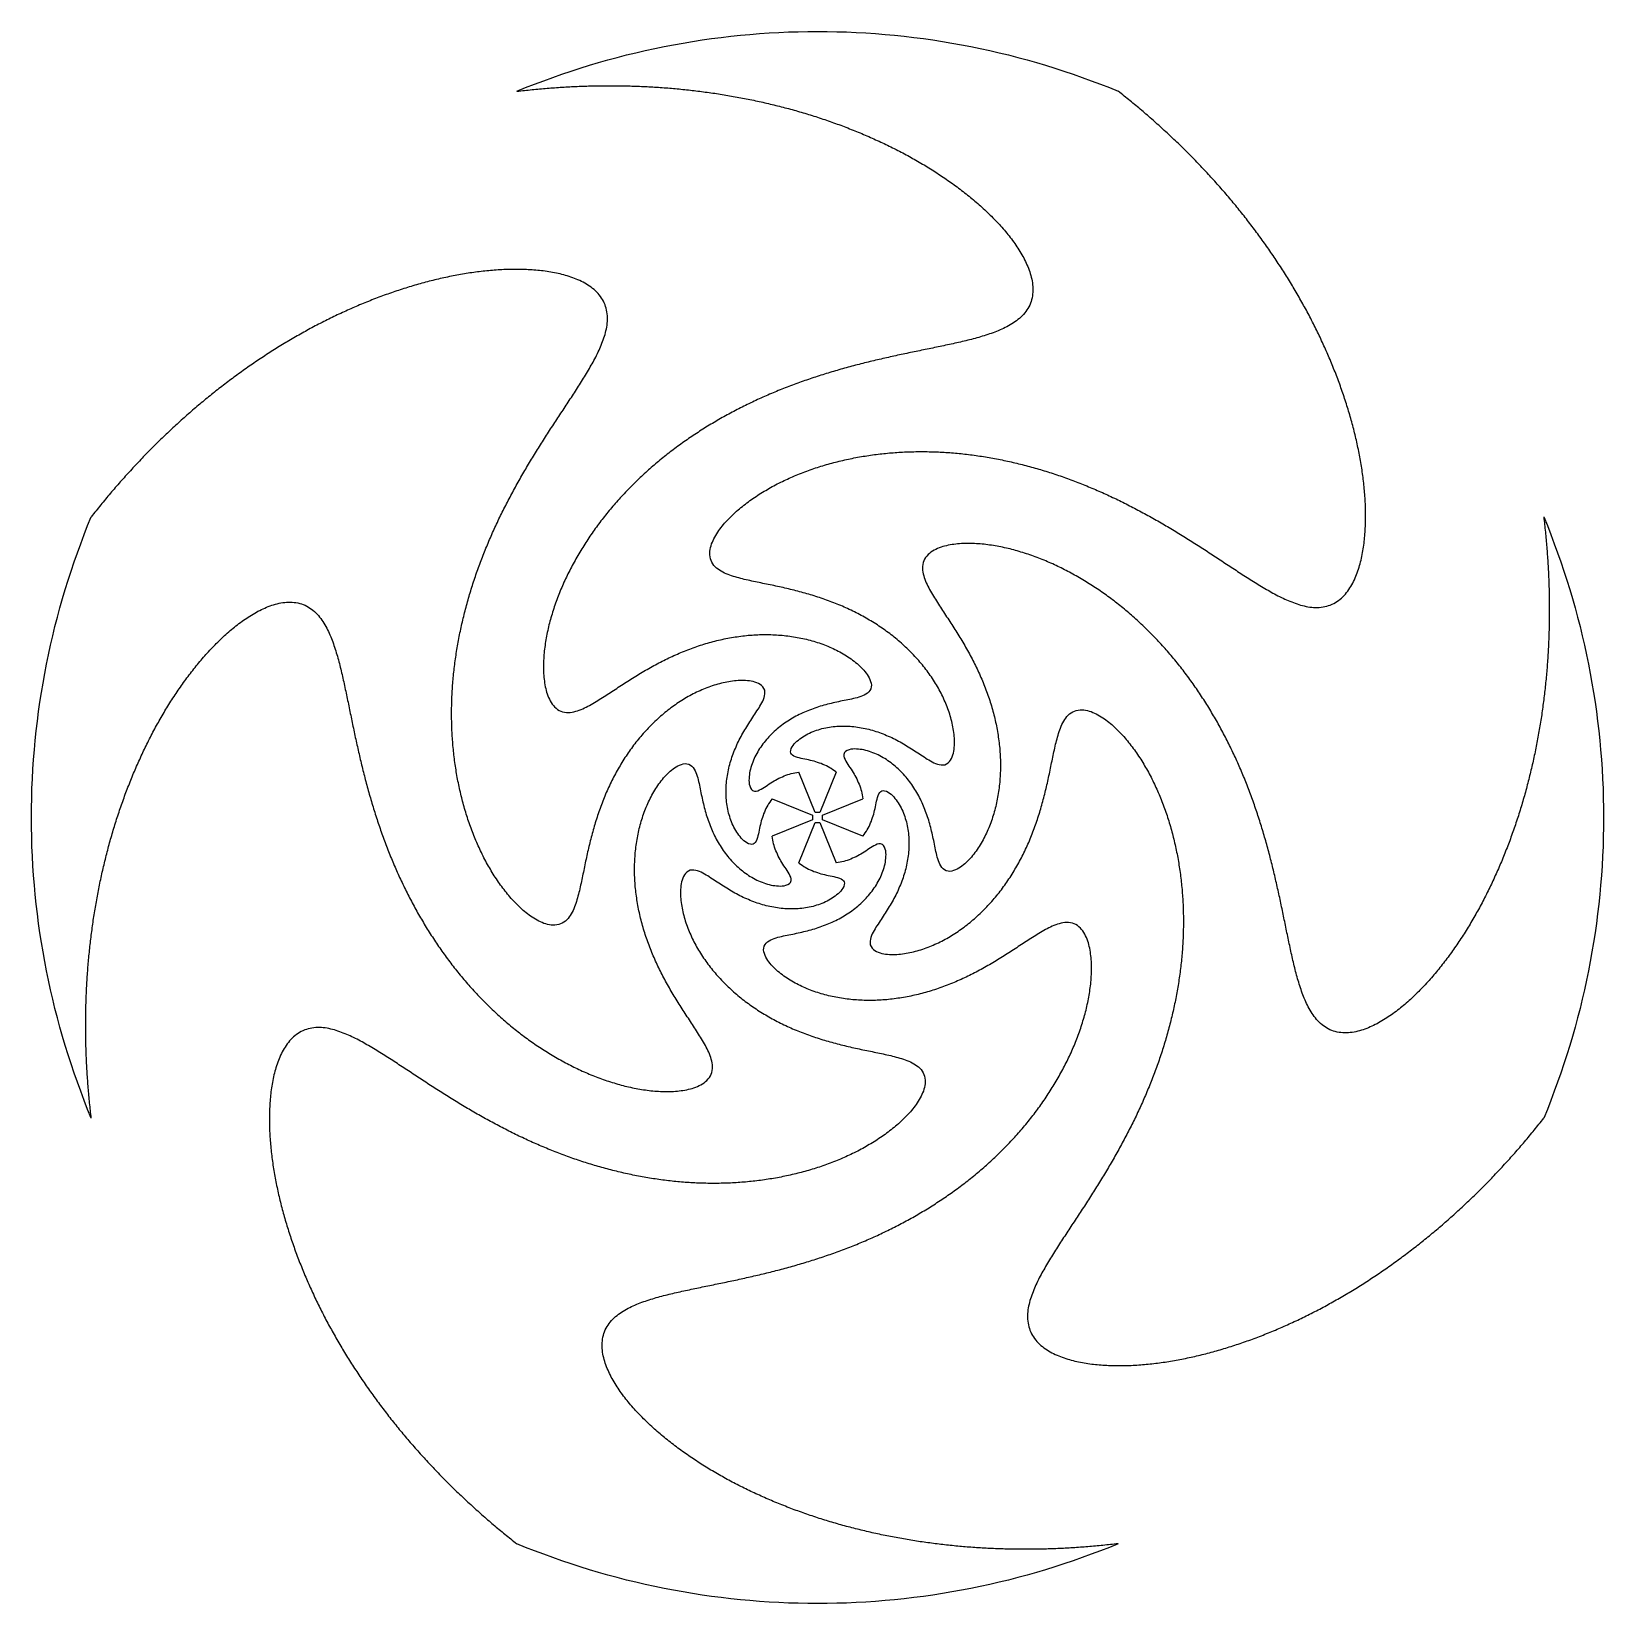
# Model space of a CAD drawing. Extents: x -137 to 137, y -137 to 137.
import ezdxf

# ---------------------------------------------------------------- set-up
doc = ezdxf.new("R2010")
doc.units = 0

msp = doc.modelspace()

# ---------------------------------------------------------------- linework, layer by layer
at = {"layer": 'PEC'}
for points in [[(-52.618972, 127.033436, -0.0984914), (0, 137.5, -0.0984914), (52.618972, 127.033436, -0.0984914)], [(-127.033436, -52.618972, -0.0984914), (-137.5, 0, -0.0984914), (-127.033436, 52.618972, -0.0984914)], [(127.033436, 52.618972, -0.0984914), (137.5, 0, -0.0984914), (127.033436, -52.618972, -0.0984914)], [(52.618972, -127.033436, -0.0984914), (0, -137.5, -0.0984914), (-52.618972, -127.033436, -0.0984914)]]:
    msp.add_lwpolyline(points, format="xyb", dxfattribs=at)
for points in [[(-52.618972, 127.033436), (-52.552188, 127.040801), (-52.223982, 127.076874), (-51.895753, 127.11273), (-51.567498, 127.148344), (-51.239213, 127.183684), (-50.910894, 127.218714), (-50.582538, 127.253386), (-50.254138, 127.28764), (-49.925686, 127.321397), (-49.597172, 127.354548), (-49.268583, 127.386938), (-48.939898, 127.418334), (-48.611101, 127.448547), (-48.28223, 127.477941), (-47.953291, 127.506556), (-47.624284, 127.534391), (-47.295213, 127.561446), (-46.966078, 127.587721), (-46.636882, 127.613214), (-46.307626, 127.637927), (-45.978313, 127.661855), (-45.648943, 127.684993), (-45.319518, 127.707342), (-44.990041, 127.7289), (-44.660513, 127.749668), (-44.330936, 127.769643), (-44.001312, 127.788827), (-43.671643, 127.807217), (-43.34193, 127.82481), (-43.012175, 127.841603), (-42.682381, 127.857596), (-42.352549, 127.872787), (-42.022681, 127.887175), (-41.692779, 127.900762), (-41.362844, 127.913544), (-41.03288, 127.925522), (-40.702887, 127.93669), (-40.372868, 127.947047), (-40.042824, 127.956593), (-39.712758, 127.965327), (-39.382671, 127.973247), (-39.052566, 127.980353), (-38.722444, 127.986645), (-38.392307, 127.992119), (-38.062158, 127.996772), (-37.731999, 128.000605), (-37.401831, 128.003614), (-37.071656, 128.005801), (-36.741477, 128.007162), (-36.411296, 128.007699), (-36.081114, 128.007409), (-35.750934, 128.006289), (-35.420758, 128.004339), (-35.090588, 128.001556), (-34.760426, 127.99794), (-34.430275, 127.993489), (-34.100135, 127.988202), (-33.77001, 127.982078), (-33.439902, 127.975117), (-33.109812, 127.967314), (-32.779744, 127.95867), (-32.449698, 127.949182), (-32.119678, 127.93885), (-31.789686, 127.927672), (-31.459723, 127.915646), (-31.129792, 127.902773), (-30.799896, 127.889049), (-30.470036, 127.874474), (-30.140215, 127.859046), (-29.810435, 127.842763), (-29.480698, 127.825625), (-29.151007, 127.807629), (-28.821364, 127.788774), (-28.491771, 127.769059), (-28.162231, 127.748484), (-27.832746, 127.727046), (-27.503318, 127.704743), (-27.17395, 127.681575), (-26.844645, 127.65754), (-26.515404, 127.632635), (-26.186229, 127.60686), (-25.857125, 127.580213), (-25.528091, 127.552695), (-25.199133, 127.524303), (-24.870251, 127.495036), (-24.541448, 127.464891), (-24.212727, 127.433866), (-23.88409, 127.401961), (-23.55554, 127.369173), (-23.22708, 127.335504), (-22.898711, 127.300951), (-22.570436, 127.265513), (-22.242259, 127.229188), (-21.914181, 127.191973), (-21.586206, 127.153867), (-21.258335, 127.114867), (-20.930572, 127.074975), (-20.602919, 127.03419), (-20.275378, 126.99251), (-19.947953, 126.949933), (-19.620647, 126.906456), (-19.293461, 126.862077), (-18.966399, 126.816794), (-18.639464, 126.770606), (-18.312657, 126.723517), (-17.985982, 126.675522), (-17.659442, 126.626619), (-17.333039, 126.576807), (-17.006777, 126.526082), (-16.680658, 126.474443), (-16.354686, 126.421887), (-16.028863, 126.368418), (-15.70319, 126.314034), (-15.377673, 126.258732), (-15.052313, 126.20251), (-14.727114, 126.145364), (-14.402079, 126.087293), (-14.077211, 126.028294), (-13.752513, 125.96837), (-13.427986, 125.90752), (-13.103635, 125.845743), (-12.779463, 125.783035), (-12.455473, 125.719392), (-12.131668, 125.654812), (-11.808053, 125.589292), (-11.484628, 125.522836), (-11.161397, 125.455443), (-10.838363, 125.387112), (-10.51553, 125.317838), (-10.192902, 125.247619), (-9.870481, 125.176452), (-9.548272, 125.104332), (-9.226277, 125.031263), (-8.904498, 124.957247), (-8.582939, 124.882281), (-8.261604, 124.806361), (-7.940497, 124.729483), (-7.619621, 124.651645), (-7.298981, 124.572843), (-6.978579, 124.493078), (-6.658416, 124.412355), (-6.338498, 124.33067), (-6.018829, 124.248019), (-5.699411, 124.164398), (-5.38025, 124.079804), (-5.06135, 123.994232), (-4.742712, 123.907686), (-4.42434, 123.820168), (-4.106238, 123.731677), (-3.788409, 123.642206), (-3.470859, 123.551753), (-3.153592, 123.460312), (-2.836612, 123.36788), (-2.519921, 123.274461), (-2.203523, 123.180058), (-1.88742, 123.084668), (-1.571619, 122.988284), (-1.256125, 122.890904), (-0.940941, 122.792522), (-0.626073, 122.693133), (-0.311521, 122.592746), (0.00271, 122.491362), (0.316615, 122.388974), (0.630191, 122.285579), (0.94343, 122.181172), (1.256329, 122.075746), (1.568881, 121.9693), (1.881088, 121.861844), (2.192944, 121.753374), (2.504444, 121.643885), (2.815582, 121.533372), (3.126353, 121.42183), (3.43675, 121.309253), (3.74677, 121.195642), (4.056413, 121.081007), (4.365672, 120.96534), (4.674542, 120.848638), (4.983015, 120.730893), (5.291087, 120.612099), (5.59875, 120.492253), (5.906005, 120.371363), (6.212848, 120.24943), (6.519271, 120.126446), (6.825268, 120.002407), (7.130832, 119.877305), (7.435956, 119.751133), (7.740637, 119.623895), (8.044873, 119.495598), (8.348659, 119.366237), (8.651986, 119.235804), (8.954847, 119.104293), (9.257234, 118.971696), (9.559141, 118.838009), (9.860569, 118.703246), (10.161511, 118.567401), (10.461959, 118.430468), (10.761905, 118.292438), (11.061341, 118.153304), (11.360258, 118.013059), (11.658657, 117.871716), (11.956533, 117.729273), (12.253876, 117.585722), (12.550677, 117.441054), (12.846928, 117.295262), (13.142619, 117.148336), (13.437749, 117.000289), (13.732314, 116.851121), (14.026305, 116.700822), (14.31971, 116.549385), (14.61252, 116.396799), (14.904724, 116.243057), (15.196322, 116.088168), (15.487309, 115.932134), (15.777673, 115.774945), (16.067404, 115.61659), (16.356489, 115.457061), (16.644917, 115.296348), (16.932691, 115.134464), (17.219801, 114.971406), (17.506235, 114.807165), (17.791981, 114.641728), (18.077025, 114.475085), (18.361357, 114.30723), (18.644978, 114.138177), (18.927877, 113.967918), (19.210039, 113.796441), (19.49145, 113.623733), (19.772094, 113.449783), (20.051967, 113.274594), (20.331065, 113.098174), (20.609372, 112.920509), (20.886872, 112.741585), (21.163549, 112.561391), (21.439386, 112.379915), (21.714387, 112.197173), (21.988535, 112.013156), (22.261813, 111.827848), (22.534202, 111.641235), (22.805681, 111.453302), (23.076249, 111.264059), (23.345894, 111.073503), (23.614596, 110.88162), (23.882332, 110.688392), (24.149082, 110.493804), (24.414833, 110.297855), (24.679581, 110.100552), (24.9433, 109.901876), (25.205966, 109.70181), (25.467553, 109.500335), (25.728046, 109.297448), (25.987438, 109.093156), (26.245702, 108.887439), (26.502808, 108.680277), (26.758727, 108.471649), (27.013442, 108.261554), (27.266942, 108.049994), (27.519193, 107.836947), (27.770161, 107.622389), (28.01981, 107.406299), (28.26813, 107.188683), (28.515094, 106.969529), (28.760664, 106.748814), (29.004797, 106.52651), (29.247458, 106.302601), (29.488634, 106.077093), (29.728281, 105.849962), (29.966353, 105.621179), (30.202798, 105.390716), (30.437593, 105.158572), (30.6707, 104.924733), (30.902062, 104.689167), (31.131619, 104.451842), (31.359327, 104.212742), (31.58515, 103.971862), (31.809021, 103.729166), (32.030869, 103.48462), (32.250632, 103.238198), (32.468266, 102.989894), (32.683691, 102.739672), (32.89682, 102.48749), (33.107575, 102.233322), (33.315897, 101.977156), (33.521685, 101.71895), (33.724831, 101.45866), (33.925245, 101.196261), (34.122837, 100.93173), (34.317476, 100.66502), (34.50903, 100.396085), (34.697394, 100.124906), (34.882425, 99.851443), (35.063958, 99.575646), (35.241837, 99.297477), (35.415908, 99.016911), (35.585972, 98.733898), (35.751816, 98.448392), (35.913252, 98.160371), (36.070036, 97.869791), (36.2219, 97.576611), (36.368594, 97.28081), (36.509816, 96.982359), (36.64523, 96.681229), (36.774508, 96.377414), (36.897266, 96.070907), (37.013081, 95.761711), (37.121527, 95.449856), (37.222114, 95.135378), (37.314316, 94.818341), (37.397584, 94.498844), (37.471306, 94.17701), (37.534844, 93.853014), (37.587515, 93.527077), (37.6286, 93.19948), (37.65736, 92.870573), (37.673031, 92.540787), (37.674854, 92.210635), (37.662087, 91.880729), (37.634034, 91.551772), (37.590071, 91.224564), (37.529683, 90.899988), (37.452491, 90.578995), (37.358293, 90.262577), (37.247071, 89.951735), (37.119021, 89.647439), (36.974542, 89.350591), (36.814224, 89.061988), (36.638828, 88.782289), (36.449238, 88.512007), (36.246444, 88.251482), (36.031461, 88.000917), (35.805353, 87.76034), (35.569126, 87.529686), (35.323784, 87.308749), (35.070242, 87.097267), (34.809355, 86.894912), (34.541928, 86.70128), (34.268641, 86.516008), (33.990165, 86.338625), (33.707052, 86.16874), (33.419803, 86.005943), (33.128896, 85.849773), (32.834698, 85.699894), (32.537578, 85.555892), (32.237858, 85.417383), (31.935782, 85.284088), (31.631618, 85.155627), (31.325585, 85.031683), (31.017848, 84.912034), (30.708592, 84.796363), (30.39798, 84.684384), (30.086123, 84.575923), (29.773138, 84.470758), (29.45916, 84.368597), (29.144264, 84.2693), (28.82852, 84.172732), (28.512033, 84.078629), (28.194868, 83.986835), (27.877071, 83.897255), (27.558694, 83.809757), (27.239815, 83.724106), (26.920468, 83.640219), (26.600679, 83.558029), (26.280492, 83.477407), (25.959961, 83.39816), (25.639107, 83.320237), (25.317944, 83.243589), (24.996504, 83.168118), (24.67483, 83.093645), (24.352936, 83.020132), (24.030832, 82.947547), (23.708531, 82.875836), (23.386076, 82.804826), (23.063477, 82.734471), (22.74074, 82.66475), (22.41787, 82.595646), (22.094896, 82.527035), (21.771838, 82.458819), (21.448699, 82.390985), (21.125482, 82.323524), (20.802193, 82.256411), (20.478862, 82.1895), (20.155497, 82.122753), (19.832099, 82.056164), (19.50867, 81.98973), (19.185215, 81.923421), (18.861762, 81.8571), (18.538316, 81.790748), (18.214876, 81.724366), (17.891442, 81.657954), (17.568018, 81.591493), (17.244631, 81.524853), (16.921285, 81.458016), (16.597978, 81.390987), (16.274711, 81.323769), (15.951483, 81.256362), (15.628318, 81.188653), (15.305225, 81.120602), (14.982202, 81.052217), (14.659249, 80.983503), (14.336365, 80.914467), (14.013561, 80.845062), (13.690857, 80.775189), (13.368253, 80.704855), (13.045748, 80.634068), (12.723342, 80.562836), (12.401033, 80.491163), (12.078843, 80.418957), (11.756782, 80.346176), (11.43485, 80.27283), (11.113045, 80.198928), (10.791366, 80.124479), (10.469814, 80.049481), (10.148415, 79.973833), (9.827174, 79.897518), (9.506089, 79.820546), (9.18516, 79.742927), (8.864386, 79.664671), (8.543769, 79.585775), (8.223333, 79.506144), (7.903085, 79.425764), (7.583023, 79.344645), (7.263147, 79.262797), (6.943455, 79.18023), (6.623948, 79.096951), (6.30465, 79.012876), (5.98557, 78.927977), (5.666707, 78.842266), (5.348061, 78.755752), (5.029631, 78.668445), (4.711416, 78.580356), (4.393432, 78.491441), (4.075698, 78.401635), (3.758214, 78.310949), (3.44098, 78.219394), (3.123995, 78.126979), (2.807259, 78.033715), (2.490774, 77.9396), (2.174569, 77.844553), (1.858647, 77.748564), (1.54301, 77.651645), (1.227658, 77.553805), (0.912589, 77.455054), (0.597804, 77.355403), (0.283314, 77.254824), (-0.030856, 77.15325), (-0.344705, 77.05069), (-0.658233, 76.947153), (-0.971441, 76.842648), (-1.284327, 76.737187), (-1.596892, 76.630778), (-1.909118, 76.523375), (-2.220984, 76.414934), (-2.532491, 76.305466), (-2.843638, 76.194979), (-3.154425, 76.083483), (-3.464852, 75.970988), (-3.774918, 75.857502), (-4.084601, 75.742975), (-4.393885, 75.627374), (-4.702768, 75.510707), (-5.01125, 75.392985), (-5.319331, 75.274216), (-5.62701, 75.154409), (-5.934286, 75.033574), (-6.241139, 74.911665), (-6.547549, 74.78865), (-6.853516, 74.664537), (-7.159039, 74.539334), (-7.464117, 74.41305), (-7.768748, 74.285695), (-8.072933, 74.157275), (-8.376655, 74.027766), (-8.679891, 73.89712), (-8.982638, 73.765347), (-9.284895, 73.632455), (-9.586662, 73.498451), (-9.887936, 73.363345), (-10.188717, 73.227143), (-10.488996, 73.08984), (-10.788744, 72.95138), (-11.087957, 72.811767), (-11.386632, 72.671009), (-11.684769, 72.529112), (-11.982364, 72.386086), (-12.279418, 72.241937), (-12.575928, 72.096671), (-12.871865, 71.950242), (-13.167217, 71.802639), (-13.461983, 71.653867), (-13.75616, 71.503934), (-14.049746, 71.352848), (-14.342739, 71.200615), (-14.635138, 71.047243), (-14.926928, 70.892716), (-15.218084, 70.736998), (-15.508601, 70.580092), (-15.798478, 70.422006), (-16.087712, 70.262746), (-16.376301, 70.10232), (-16.664242, 69.940734), (-16.951531, 69.777993), (-17.238142, 69.614059), (-17.524061, 69.448923), (-17.809287, 69.282592), (-18.093816, 69.115071), (-18.377645, 68.946367), (-18.660771, 68.776486), (-18.943192, 68.605435), (-19.224896, 68.433207), (-19.505856, 68.259767), (-19.786068, 68.085121), (-20.065527, 67.909273), (-20.34423, 67.73223), (-20.622174, 67.553996), (-20.899355, 67.374579), (-21.17577, 67.193984), (-21.451398, 67.012189), (-21.72622, 66.829179), (-22.000233, 66.64496), (-22.273433, 66.459537), (-22.545815, 66.272915), (-22.817376, 66.085099), (-23.08811, 65.896095), (-23.358013, 65.705905), (-23.627059, 65.514504), (-23.895237, 65.321889), (-24.162543, 65.128066), (-24.428972, 64.933038), (-24.694518, 64.736812), (-24.959178, 64.539391), (-25.222947, 64.340781), (-25.485958, 64.141168), (-25.748544, 63.940997), (-26.01062, 63.740158), (-26.272019, 63.538439), (-26.532458, 63.335484), (-26.79138, 63.130596), (-27.048623, 62.923604), (-27.304893, 62.715408), (-27.560185, 62.506013), (-27.814493, 62.295426), (-28.067806, 62.083641), (-28.320112, 61.870659), (-28.571405, 61.656483), (-28.821679, 61.441116), (-29.070921, 61.224556), (-29.319121, 61.006803), (-29.566273, 60.78786), (-29.812368, 60.56773), (-30.057394, 60.346411), (-30.301342, 60.123905), (-30.544205, 59.900214), (-30.785973, 59.675341), (-31.026635, 59.449284), (-31.266182, 59.222046), (-31.504606, 58.99363), (-31.741897, 58.764037), (-31.978043, 58.533267), (-32.213036, 58.301323), (-32.446867, 58.068207), (-32.679526, 57.833922), (-32.911002, 57.598467), (-33.141285, 57.361846), (-33.370366, 57.124061), (-33.598234, 56.885114), (-33.82488, 56.645007), (-34.050293, 56.403741), (-34.274463, 56.161321), (-34.497379, 55.917747), (-34.719032, 55.673023), (-34.939409, 55.42715), (-35.158502, 55.180132), (-35.3763, 54.93197), (-35.592791, 54.682669), (-35.807965, 54.432229), (-36.021811, 54.180654), (-36.234318, 53.927948), (-36.445476, 53.674113), (-36.655271, 53.419151), (-36.863694, 53.163066), (-37.070735, 52.905862), (-37.27638, 52.64754), (-37.480616, 52.388104), (-37.683436, 52.127558), (-37.884827, 51.865907), (-38.084775, 51.603151), (-38.283267, 51.339293), (-38.480296, 51.074342), (-38.675847, 50.808298), (-38.869904, 50.541162), (-39.06246, 50.272942), (-39.253503, 50.003642), (-39.443017, 49.733264), (-39.630986, 49.46181), (-39.817405, 49.189288), (-40.002258, 48.915703), (-40.185528, 48.641054), (-40.367202, 48.365347), (-40.547273, 48.088591), (-40.725723, 47.810787), (-40.902533, 47.531935), (-41.077697, 47.252047), (-41.2512, 46.971126), (-41.423022, 46.689174), (-41.593147, 46.406195), (-41.761571, 46.1222), (-41.928272, 45.837191), (-42.093228, 45.551167), (-42.256434, 45.264142), (-42.417874, 44.97612), (-42.577524, 44.687101), (-42.735367, 44.397092), (-42.891399, 44.106105), (-43.045595, 43.81414), (-43.197928, 43.5212), (-43.348398, 43.227297), (-43.496982, 42.932437), (-43.643651, 42.63662), (-43.788395, 42.339856), (-43.931202, 42.042155), (-44.07204, 41.743518), (-44.210887, 41.443949), (-44.34774, 41.143465), (-44.482567, 40.842066), (-44.615337, 40.539755), (-44.746048, 40.236548), (-44.874671, 39.93245), (-45.00117, 39.627462), (-45.125538, 39.321599), (-45.247751, 39.014869), (-45.367769, 38.707273), (-45.485576, 38.398823), (-45.601156, 38.089532), (-45.714463, 37.779402), (-45.825475, 37.468442), (-45.934178, 37.156668), (-46.040522, 36.844081), (-46.144481, 36.530693), (-46.24604, 36.216519), (-46.345146, 35.901563), (-46.441768, 35.585835), (-46.535888, 35.269353), (-46.627448, 34.952121), (-46.716416, 34.634152), (-46.802769, 34.315463), (-46.886439, 33.99606), (-46.967398, 33.675958), (-47.045611, 33.355174), (-47.121002, 33.033716), (-47.193551, 32.711604), (-47.263199, 32.388853), (-47.329871, 32.065474), (-47.393544, 31.741491), (-47.454136, 31.416917), (-47.511581, 31.091772), (-47.565837, 30.76608), (-47.6168, 30.439856), (-47.664424, 30.113128), (-47.708621, 29.78592), (-47.74929, 29.458254), (-47.786375, 29.130163), (-47.819743, 28.801673), (-47.849324, 28.472821), (-47.874991, 28.14364), (-47.896622, 27.81417), (-47.914113, 27.484454), (-47.927294, 27.154537), (-47.936054, 26.824474), (-47.940197, 26.494321), (-47.939582, 26.164143), (-47.933989, 25.834012), (-47.923236, 25.504008), (-47.907075, 25.174226), (-47.885272, 24.844769), (-47.857534, 24.515759), (-47.823573, 24.187334), (-47.783031, 23.859656), (-47.735551, 23.532913), (-47.680685, 23.207329), (-47.617986, 22.883163), (-47.546897, 22.560735), (-47.466834, 22.24042), (-47.377114, 21.922675), (-47.276967, 21.608065), (-47.16554, 21.297274), (-47.041853, 20.991159), (-46.904823, 20.690788), (-46.753258, 20.397489), (-46.585872, 20.112934), (-46.401331, 19.839208), (-46.198352, 19.578879), (-45.97585, 19.335051), (-45.733171, 19.111328), (-45.470382, 18.911647), (-45.188559, 18.739906), (-44.889936, 18.599421), (-44.577777, 18.492323), (-44.255959, 18.419158), (-43.928377, 18.378853), (-43.598447, 18.369063), (-43.26882, 18.386693), (-42.941346, 18.428384), (-42.617179, 18.490869), (-42.296946, 18.57116), (-41.980896, 18.666629), (-41.669046, 18.775058), (-41.361255, 18.894533), (-41.057278, 19.023416), (-40.756861, 19.160399), (-40.459702, 19.304316), (-40.165493, 19.454176), (-39.873975, 19.609207), (-39.584835, 19.768632), (-39.297858, 19.931919), (-39.012758, 20.098464), (-38.729357, 20.267884), (-38.447401, 20.439699), (-38.166749, 20.613636), (-37.887171, 20.789294), (-37.608564, 20.966489), (-37.330715, 21.14487), (-37.05355, 21.324312), (-36.776884, 21.504524), (-36.50064, 21.685381), (-36.2247, 21.866702), (-35.948941, 22.048298), (-35.673325, 22.23011), (-35.397695, 22.411902), (-35.122032, 22.593643), (-34.846238, 22.775185), (-34.570225, 22.956395), (-34.293989, 23.137264), (-34.017402, 23.317597), (-33.740446, 23.497361), (-33.463094, 23.676515), (-33.185237, 23.854883), (-32.906884, 24.032477), (-32.627991, 24.209222), (-32.348476, 24.384982), (-32.068361, 24.559784), (-31.787594, 24.733535), (-31.506114, 24.906129), (-31.223945, 25.077595), (-30.941041, 25.247846), (-30.65735, 25.416781), (-30.372897, 25.584432), (-30.087654, 25.750732), (-29.801562, 25.915569), (-29.514649, 26.078973), (-29.226907, 26.240912), (-28.938272, 26.401254), (-28.648767, 26.560021), (-28.358407, 26.717217), (-28.067126, 26.872702), (-27.774939, 27.026477), (-27.481872, 27.178566), (-27.18788, 27.328861), (-26.892954, 27.477315), (-26.597122, 27.623954), (-26.300381, 27.768744), (-26.00269, 27.911572), (-25.704075, 28.052457), (-25.404559, 28.191417), (-25.104103, 28.328333), (-24.802715, 28.463184), (-24.500421, 28.595993), (-24.197223, 28.726725), (-23.893095, 28.855275), (-23.588061, 28.981663), (-23.282146, 29.105905), (-22.97533, 29.227903), (-22.667618, 29.347621), (-22.359035, 29.465079), (-22.049598, 29.580267), (-21.739286, 29.693078), (-21.428122, 29.803513), (-21.11613, 29.91159), (-20.803315, 30.017263), (-20.489673, 30.120451), (-20.175228, 30.221168), (-19.860007, 30.319428), (-19.544005, 30.415149), (-19.227234, 30.508293), (-18.90972, 30.598871), (-18.591486, 30.686884), (-18.272529, 30.772242), (-17.95287, 30.854931), (-17.632534, 30.934959), (-17.311542, 31.012312), (-16.989898, 31.086908), (-16.667626, 31.158741), (-16.344752, 31.22782), (-16.021295, 31.294115), (-15.697267, 31.357557), (-15.372693, 31.418146), (-15.0476, 31.475886), (-14.722007, 31.530735), (-14.395931, 31.582641), (-14.069401, 31.631603), (-13.742445, 31.677638), (-13.41522, 31.721722), (-13.087733, 31.763819), (-12.759754, 31.801853), (-12.431322, 31.835789), (-12.102586, 31.866646), (-11.773573, 31.894395), (-11.444312, 31.919019), (-11.11483, 31.940489), (-10.785157, 31.958789), (-10.455322, 31.973891), (-10.125356, 31.985777), (-9.795288, 31.994421), (-9.465152, 31.999802), (-9.134978, 32.001897), (-8.8048, 32.000685), (-8.474651, 31.996141), (-8.144565, 31.988245), (-7.814577, 31.976972), (-7.484722, 31.962302), (-7.155038, 31.94421), (-6.825561, 31.922676), (-6.496328, 31.897674), (-6.167379, 31.869184), (-5.838754, 31.837181), (-5.510491, 31.801644), (-5.182634, 31.762546), (-4.855224, 31.719868), (-4.528304, 31.673581), (-4.201919, 31.623667), (-3.876113, 31.570096), (-3.550934, 31.512846), (-3.226429, 31.451893), (-2.902647, 31.387208), (-2.579638, 31.318771), (-2.257454, 31.246548), (-1.936146, 31.17052), (-1.615772, 31.090651), (-1.296385, 31.00692), (-0.978045, 30.919294), (-0.660812, 30.827742), (-0.344746, 30.732239), (-0.029914, 30.632743), (0.283621, 30.529234), (0.595787, 30.421664), (0.906513, 30.310005), (1.215726, 30.194221), (1.523343, 30.074263), (1.829288, 29.950102), (2.133471, 29.821685), (2.435803, 29.688967), (2.736191, 29.551908), (3.034529, 29.410443), (3.330713, 29.264523), (3.624633, 29.114093), (3.91616, 28.959078), (4.205168, 28.799415), (4.491519, 28.635035), (4.775054, 28.465845), (5.05561, 28.291761), (5.33301, 28.112689), (5.607051, 27.928521), (5.87751, 27.739131), (6.144144, 27.544392), (6.406676, 27.344161), (6.664795, 27.138273), (6.918139, 26.926537), (7.166294, 26.708744), (7.408779, 26.484658), (7.645026, 26.254006), (7.874353, 26.016477), (8.095937, 25.771711), (8.308761, 25.519295), (8.511553, 25.258757), (8.702689, 24.98956), (8.880054, 24.711109), (9.040836, 24.422781), (9.181226, 24.12402), (9.295975, 23.814546), (9.377837, 23.494866), (9.417133, 23.167331), (9.402281, 22.83794), (9.323103, 22.518023), (9.177222, 22.222536), (8.973672, 21.963217), (8.727949, 21.74317), (8.454463, 21.558512), (8.16341, 21.402829), (7.861251, 21.26986), (7.551936, 21.154441), (7.237902, 21.052509), (6.920694, 20.960903), (6.601314, 20.877161), (6.280436, 20.799348), (5.958524, 20.72592), (5.635913, 20.655623), (5.312848, 20.58744), (4.989519, 20.520521), (4.666077, 20.454149), (4.342649, 20.387709), (4.019346, 20.320661), (3.69626, 20.252577), (3.373476, 20.183077), (3.051083, 20.111788), (2.729164, 20.038386), (2.407786, 19.962652), (2.087033, 19.884313), (1.766991, 19.803119), (1.447722, 19.718937), (1.129317, 19.631546), (0.81186, 19.54077), (0.495419, 19.446516), (0.180097, 19.348582), (-0.134036, 19.2469), (-0.446885, 19.141334), (-0.758352, 19.031758), (-1.068364, 18.918133), (-1.376802, 18.8003), (-1.683596, 18.678253), (-1.988624, 18.551856), (-2.291804, 18.421088), (-2.593023, 18.285865), (-2.892175, 18.14613), (-3.189164, 18.001855), (-3.483864, 17.852959), (-3.776186, 17.699449), (-4.065991, 17.541237), (-4.353192, 17.378348), (-4.637642, 17.2107), (-4.919252, 17.038324), (-5.197869, 16.861152), (-5.473398, 16.679216), (-5.745687, 16.492465), (-6.014631, 16.300927), (-6.280077, 16.104572), (-6.542573, 15.904285), (-6.801296, 15.699162), (-7.055488, 15.488441), (-7.305641, 15.272942), (-7.551611, 15.05268), (-7.793251, 14.827676), (-8.030409, 14.597953), (-8.262931, 14.363539), (-8.490659, 14.124465), (-8.713429, 13.880765), (-8.931076, 13.63248), (-9.143428, 13.37965), (-9.350307, 13.122324), (-9.55153, 12.860551), (-9.746908, 12.594388), (-9.936243, 12.323893), (-10.11933, 12.04913), (-10.295953, 11.770169), (-10.465886, 11.487083), (-10.628887, 11.19995), (-10.784703, 10.908856), (-10.93306, 10.613892), (-11.073668, 10.315155), (-11.206205, 10.012753), (-11.330321, 9.706798), (-11.445626, 9.397417), (-11.551692, 9.084748), (-11.648023, 8.768945), (-11.734046, 8.450182), (-11.809105, 8.128662), (-11.872395, 7.804623), (-11.922955, 7.478358), (-11.959564, 7.15024), (-11.980669, 6.820768), (-11.984194, 6.490649), (-11.967267, 6.160964), (-11.925741, 5.8335), (-11.853314, 5.511527), (-11.739965, 5.201758), (-11.569922, 4.919627), (-11.393624, 4.746468), (-11.216827, 4.647589), (-11.017248, 4.59805), (-10.751937, 4.604529), (-10.433043, 4.688012), (-10.12998, 4.818627), (-9.839024, 4.974604), (-9.555942, 5.144524), (-9.277476, 5.321931), (-9.001261, 5.502831), (-8.725595, 5.684567), (-8.449209, 5.865206), (-8.171199, 6.043334), (-7.890863, 6.217775), (-7.607711, 6.387605), (-7.321383, 6.552022), (-7.031619, 6.7103), (-6.738261, 6.861813), (-6.441229, 7.005986), (-6.140502, 7.142283), (-5.836117, 7.2702), (-5.528159, 7.389255), (-5.21676, 7.49899), (-4.902093, 7.59897), (-4.584373, 7.688772), (-4.263851, 7.767988), (-3.940813, 7.83622), (-3.615506, 7.892613), (-3.288686, 7.93959)], [(3.288686, 7.93959), (3.234158, 7.980864), (2.969128, 8.17778), (2.697682, 8.365725), (2.419731, 8.543918), (2.135893, 8.712578), (1.846649, 8.87179), (1.552462, 9.021673), (1.253778, 9.162384), (0.951028, 9.29412), (0.644623, 9.417119), (0.334958, 9.531668), (0.022413, 9.638109), (-0.292652, 9.736847), (-0.609891, 9.828361), (-0.928968, 9.913254), (-1.249561, 9.992229), (-1.571365, 10.066125), (-1.894059, 10.136038), (-2.217313, 10.203318), (-2.540745, 10.26974), (-2.86386, 10.337678), (-3.18591, 10.41048), (-3.505584, 10.493026), (-3.820235, 10.59287), (-4.123771, 10.722267), (-4.400608, 10.900948), (-4.567749, 11.080075), (-4.661223, 11.258114), (-4.705949, 11.461045), (-4.692789, 11.72635), (-4.598853, 12.042221), (-4.450968, 12.337121), (-4.268535, 12.612153), (-4.062045, 12.86969), (-3.837605, 13.111781), (-3.599055, 13.340005), (-3.348983, 13.555557), (-3.089235, 13.759354), (-2.821188, 13.952114), (-2.545905, 14.134397), (-2.264248, 14.30667), (-1.976916, 14.469306), (-1.684503, 14.622623), (-1.387522, 14.766895), (-1.086417, 14.902349), (-0.781582, 15.02919), (-0.473374, 15.147602), (-0.162116, 15.257748), (0.151898, 15.359773), (0.468396, 15.453815), (0.787123, 15.539999), (1.107842, 15.618446), (1.430331, 15.689267), (1.754381, 15.752571), (2.079791, 15.808459), (2.406374, 15.857031), (2.733949, 15.898384), (3.062346, 15.932614), (3.391399, 15.959813), (3.720953, 15.980073), (4.050856, 15.993486), (4.380965, 16.000142), (4.711142, 16.00013), (5.041252, 15.993542), (5.37117, 15.980466), (5.700772, 15.960992), (6.029941, 15.935213), (6.358564, 15.903217), (6.686358, 15.863663), (7.013486, 15.818872), (7.339848, 15.76882), (7.665256, 15.712902), (7.989628, 15.651257), (8.312869, 15.583933), (8.634908, 15.511077), (8.955657, 15.432736), (9.275056, 15.349059), (9.593025, 15.260099), (9.909511, 15.166001), (10.224445, 15.066834), (10.537781, 14.962726), (10.849466, 14.853775), (11.159453, 14.740082), (11.467713, 14.621788), (11.774195, 14.498958), (12.078894, 14.371769), (12.381758, 14.240271), (12.6828, 14.104656), (12.981984, 13.964987), (13.279323, 13.821431), (13.57482, 13.67412), (13.868468, 13.523159), (14.160319, 13.368752), (14.450365, 13.210979), (14.738668, 13.050043), (15.025277, 12.886108), (15.310229, 12.719311), (15.593629, 12.549888), (15.875543, 12.378005), (16.15607, 12.203866), (16.435353, 12.02774), (16.713523, 11.84986), (16.990731, 11.670485), (17.267186, 11.48995), (17.543118, 11.308617), (17.818769, 11.126858), (18.094443, 10.945133), (18.370496, 10.763985), (18.647345, 10.584056), (18.925472, 10.40611), (19.205446, 10.231086), (19.487935, 10.060155), (19.773728, 9.894814), (20.063747, 9.737013), (20.359049, 9.589356), (20.660788, 9.455383), (20.970085, 9.340011), (21.287684, 9.250172), (21.613074, 9.195409), (21.942803, 9.18796), (22.268226, 9.240457), (22.575337, 9.35992), (22.850087, 9.541979), (23.085292, 9.773108), (23.281454, 10.038366), (23.442996, 10.326137), (23.575097, 10.628622), (23.682359, 10.940818), (23.768511, 11.259508), (23.836499, 11.582576), (23.888633, 11.908587), (23.926741, 12.23654), (23.952283, 12.565714), (23.966444, 12.895577), (23.970195, 13.225725), (23.964342, 13.555844), (23.949566, 13.885686), (23.92644, 14.215049), (23.89546, 14.543767), (23.857051, 14.8717), (23.811586, 15.198731), (23.759404, 15.524757), (23.700794, 15.84969), (23.636012, 16.17345), (23.565292, 16.495965), (23.488855, 16.817173), (23.406893, 17.137016), (23.319573, 17.455438), (23.227065, 17.772393), (23.129524, 18.087834), (23.027077, 18.401717), (22.91986, 18.714003), (22.807999, 19.024656), (22.691595, 19.333635), (22.570765, 19.640911), (22.445608, 19.94645), (22.316212, 20.250218), (22.182681, 20.552191), (22.04509, 20.852337), (21.903524, 21.150628), (21.758067, 21.447041), (21.608786, 21.741547), (21.455762, 22.034126), (21.29906, 22.324751), (21.138748, 22.613401), (20.974894, 22.900055), (20.807556, 23.184689), (20.636802, 23.467288), (20.462685, 23.747826), (20.285268, 24.02629), (20.104603, 24.302658), (19.920747, 24.576913), (19.733755, 24.849039), (19.543676, 25.119018), (19.350564, 25.386837), (19.154466, 25.652477), (18.955435, 25.915926), (18.753515, 26.177168), (18.548758, 26.436192), (18.341205, 26.692982), (18.130906, 26.947527), (17.917903, 27.199814), (17.702242, 27.449833), (17.483965, 27.697571), (17.263115, 27.943018), (17.039735, 28.186165), (16.813866, 28.427002), (16.585548, 28.665519), (16.354824, 28.901708), (16.121731, 29.135561), (15.886312, 29.36707), (15.648602, 29.596227), (15.408642, 29.823028), (15.166469, 30.047464), (14.922122, 30.269531), (14.675636, 30.489221), (14.42705, 30.706533), (14.176399, 30.921459), (13.92372, 31.133998), (13.669048, 31.344144), (13.412419, 31.551895), (13.152949, 31.756084), (12.891302, 31.95748), (12.628565, 32.157453), (12.364466, 32.355623), (12.098593, 32.551406), (11.830964, 32.744781), (11.561601, 32.935734), (11.290561, 33.124298), (11.017876, 33.310476), (10.743563, 33.494248), (10.467644, 33.675598), (10.190181, 33.854577), (9.911198, 34.031178), (9.630709, 34.205378), (9.34874, 34.377171), (9.065354, 34.546616), (8.780567, 34.713697), (8.494392, 34.878388), (8.206862, 35.040703), (7.918035, 35.200697), (7.62792, 35.358346), (7.33653, 35.513623), (7.043911, 35.666573), (6.750106, 35.817232), (6.455123, 35.965572), (6.158974, 36.111569), (5.86172, 36.255303), (5.563384, 36.396778), (5.263973, 36.535964), (4.963509, 36.672861), (4.662052, 36.807559), (4.359614, 36.940037), (4.056198, 37.070262), (3.751848, 37.198287), (3.446605, 37.324171), (3.140474, 37.447878), (2.833465, 37.569389), (2.525637, 37.688811), (2.217006, 37.806143), (1.907575, 37.921347), (1.597376, 38.034466), (1.286455, 38.145589), (0.974815, 38.254677), (0.662465, 38.361712), (0.349459, 38.466819), (0.035812, 38.569995), (-0.278476, 38.671199), (-0.593366, 38.770517), (-0.908824, 38.868016), (-1.224851, 38.963656), (-1.541428, 39.057459), (-1.858505, 39.149555), (-2.176081, 39.239915), (-2.494151, 39.328526), (-2.812661, 39.415539), (-3.131604, 39.50095), (-3.45098, 39.584729), (-3.77074, 39.667029), (-4.090871, 39.747875), (-4.411374, 39.827232), (-4.732205, 39.905252), (-5.053348, 39.981981), (-5.374804, 40.057387), (-5.69653, 40.131633), (-6.018509, 40.20477), (-6.340744, 40.276777), (-6.663187, 40.347845), (-6.985827, 40.418008), (-7.308661, 40.487279), (-7.63164, 40.555871), (-7.954759, 40.623795), (-8.278001, 40.691135), (-8.601323, 40.758093), (-8.924724, 40.824665), (-9.24816, 40.891065), (-9.571608, 40.957406), (-9.895053, 41.023765), (-10.218439, 41.090412), (-10.541755, 41.157396), (-10.864943, 41.224995), (-11.18797, 41.293357), (-11.51079, 41.362691), (-11.833336, 41.433289), (-12.155563, 41.505328), (-12.477375, 41.579196), (-12.798712, 41.655107), (-13.119446, 41.73352), (-13.439485, 41.814726), (-13.758659, 41.899267), (-14.07682, 41.98754), (-14.393733, 42.08019), (-14.709162, 42.177773), (-15.022772, 42.281045), (-15.334168, 42.390809), (-15.642861, 42.507955), (-15.9482, 42.633573), (-16.249402, 42.768802), (-16.545438, 42.914982), (-16.834989, 43.073606), (-17.116381, 43.24627), (-17.387493, 43.434643), (-17.645654, 43.640381), (-17.887616, 43.864917), (-18.109598, 44.109192), (-18.307497, 44.373327), (-18.477303, 44.656319), (-18.615694, 44.955918), (-18.720612, 45.268816), (-18.791584, 45.591126), (-18.829661, 45.918973), (-18.837033, 46.248964), (-18.816523, 46.57842), (-18.771156, 46.905399), (-18.703855, 47.228593), (-18.617285, 47.547178), (-18.513794, 47.860685), (-18.395412, 48.168884), (-18.263867, 48.471706), (-18.120622, 48.769176), (-17.966939, 49.061394), (-17.803874, 49.348484), (-17.632329, 49.630592), (-17.453098, 49.907883), (-17.266835, 50.180501), (-17.074139, 50.448612), (-16.875504, 50.712354), (-16.671381, 50.971873), (-16.46216, 51.2273), (-16.248182, 51.478757), (-16.029761, 51.726365), (-15.807165, 51.970227), (-15.580645, 52.210448), (-15.35042, 52.447122), (-15.116689, 52.680334), (-14.879641, 52.910175), (-14.639429, 53.136706), (-14.396222, 53.36002), (-14.150137, 53.580158), (-13.901325, 53.797209), (-13.649883, 54.011208), (-13.395933, 54.222226), (-13.139576, 54.430311), (-12.880894, 54.635501), (-12.619996, 54.837865), (-12.35694, 55.037417), (-12.091822, 55.234219), (-11.824707, 55.428304), (-11.555656, 55.619696), (-11.284751, 55.808454), (-11.012034, 55.994584), (-10.73757, 56.17813), (-10.461422, 56.35913), (-10.183623, 56.537588), (-9.904238, 56.713553), (-9.62331, 56.887043), (-9.340875, 57.058069), (-9.056992, 57.226679), (-8.771688, 57.392876), (-8.485004, 57.556679), (-8.196988, 57.71813), (-7.907664, 57.877225), (-7.617069, 58.033987), (-7.325247, 58.188451), (-7.032217, 58.340612), (-6.738014, 58.490492), (-6.442676, 58.638124), (-6.146222, 58.783501), (-5.848682, 58.926642), (-5.550091, 59.067579), (-5.250466, 59.206304), (-4.949835, 59.342834), (-4.64823, 59.4772), (-4.345668, 59.609395), (-4.042171, 59.739431), (-3.73777, 59.867336), (-3.432484, 59.993112), (-3.126329, 60.11676), (-2.819334, 60.238307), (-2.511519, 60.357764), (-2.202899, 60.475123), (-1.893498, 60.590408), (-1.583338, 60.703636), (-1.272432, 60.814797), (-0.9608, 60.923909), (-0.648465, 61.030991), (-0.33544, 61.13604), (-0.021743, 61.239062), (0.292606, 61.340078), (0.607592, 61.439093), (0.9232, 61.536105), (1.239412, 61.63113), (1.556209, 61.724183), (1.873581, 61.815259), (2.191511, 61.904367), (2.509981, 61.991525), (2.828978, 62.076735), (3.148489, 62.159997), (3.468497, 62.241326), (3.788988, 62.320734), (4.109949, 62.398216), (4.431367, 62.473783), (4.753226, 62.547449), (5.075513, 62.619216), (5.398217, 62.689085), (5.721324, 62.757069), (6.04482, 62.823179), (6.368693, 62.887412), (6.692931, 62.949776), (7.017521, 63.010283), (7.342451, 63.068938), (7.667709, 63.125742), (7.993284, 63.180704), (8.319163, 63.233835), (8.645334, 63.285136), (8.971788, 63.334612), (9.298512, 63.382272), (9.625494, 63.428124), (9.952724, 63.472169), (10.280192, 63.514415), (10.607886, 63.554869), (10.935795, 63.593538), (11.26391, 63.630423), (11.592219, 63.665534), (11.920713, 63.698877), (12.249381, 63.730456), (12.578213, 63.760276), (12.907199, 63.788345), (13.23633, 63.814669), (13.565595, 63.839252), (13.894985, 63.862099), (14.22449, 63.883218), (14.554101, 63.902615), (14.883809, 63.920293), (15.213605, 63.936259), (15.543478, 63.950519), (15.873421, 63.963079), (16.203423, 63.973944), (16.533477, 63.98312), (16.863574, 63.990611), (17.193704, 63.996425), (17.52386, 64.000567), (17.854032, 64.003042), (18.184212, 64.003854), (18.514393, 64.003012), (18.844565, 64.000521), (19.174721, 63.996385), (19.504852, 63.990608), (19.83495, 63.983201), (20.165008, 63.974166), (20.495017, 63.963509), (20.824971, 63.951233), (21.15486, 63.93735), (21.484678, 63.921863), (21.814417, 63.904773), (22.14407, 63.886089), (22.473629, 63.865821), (22.803086, 63.84397), (23.132436, 63.820539), (23.461669, 63.795537), (23.79078, 63.768974), (24.119762, 63.74085), (24.448607, 63.711168), (24.777308, 63.67994), (25.10586, 63.647172), (25.434254, 63.612867), (25.762475, 63.576934), (26.090366, 63.538119), (26.41799, 63.497104), (26.745431, 63.454651), (27.072737, 63.411163), (27.399936, 63.366882), (27.727034, 63.321863), (28.053943, 63.275489), (28.38064, 63.227645), (28.707118, 63.178329), (29.03337, 63.127541), (29.359389, 63.075281), (29.68517, 63.02155), (30.010704, 62.966348), (30.335988, 62.90969), (30.661021, 62.851608), (30.985796, 62.792102), (31.310307, 62.73117), (31.634547, 62.668813), (31.958509, 62.605028), (32.282187, 62.539816), (32.605573, 62.473176), (32.92867, 62.405142), (33.251473, 62.335732), (33.573978, 62.264946), (33.896177, 62.192781), (34.218063, 62.119236), (34.539631, 62.044309), (34.860873, 61.967998), (35.181785, 61.89031), (35.502372, 61.81129), (35.822629, 61.730943), (36.142549, 61.649267), (36.462126, 61.566259), (36.781353, 61.481916), (37.100225, 61.396237), (37.418733, 61.309218), (37.736881, 61.220888), (38.054671, 61.131282), (38.372098, 61.040397), (38.689155, 60.94823), (39.005835, 60.854778), (39.322133, 60.760037), (39.638041, 60.664006), (39.953555, 60.566687), (40.268684, 60.468131), (40.583428, 60.368348), (40.897778, 60.267335), (41.211729, 60.165088), (41.525275, 60.061602), (41.838408, 59.956875), (42.151121, 59.850903), (42.463421, 59.743717), (42.775316, 59.635358), (43.086798, 59.525821), (43.397863, 59.415101), (43.708503, 59.303196), (44.018711, 59.190099), (44.32848, 59.075807), (44.63781, 58.96033), (44.946717, 58.843726), (45.255198, 58.725999), (45.563245, 58.607143), (45.870852, 58.487152), (46.178013, 58.366023), (46.48472, 58.24375), (46.790969, 58.120333), (47.096778, 57.995832), (47.40215, 57.870261), (47.707077, 57.743615), (48.011554, 57.615889), (48.315573, 57.487078), (48.619128, 57.357176), (48.922211, 57.226178), (49.224842, 57.094139), (49.527029, 56.961086), (49.828765, 56.827015), (50.130044, 56.691918), (50.430858, 56.55579), (50.731201, 56.418624), (51.031065, 56.280416), (51.330471, 56.141218), (51.62943, 56.001064), (51.927937, 55.859948), (52.225983, 55.717862), (52.523562, 55.5748), (52.820667, 55.430756), (53.117291, 55.285725), (53.413461, 55.139768), (53.709187, 54.992913), (54.004461, 54.845153), (54.299277, 54.696481), (54.593628, 54.546889), (54.887506, 54.396372), (55.180909, 54.244931), (55.473872, 54.092638), (55.766397, 53.939507), (56.058477, 53.78553), (56.350106, 53.630699), (56.641276, 53.475007), (56.93198, 53.318447), (57.222229, 53.161044), (57.512058, 53.002869), (57.80146, 52.843915), (58.090429, 52.684175), (58.378959, 52.523643), (58.667041, 52.362309), (58.954672, 52.200172), (59.241891, 52.037306), (59.528708, 51.873733), (59.815115, 51.709445), (60.101108, 51.544434), (60.386677, 51.378693), (60.671817, 51.212214), (60.956553, 51.045045), (61.240916, 50.877243), (61.524901, 50.708801), (61.8085, 50.53971), (62.091707, 50.369964), (62.374514, 50.199553), (62.65694, 50.02851), (62.939029, 49.856911), (63.220774, 49.68475), (63.502171, 49.51202), (63.783213, 49.338713), (64.063894, 49.164821), (64.344233, 48.990379), (64.624278, 48.815465), (64.904024, 48.640073), (65.183466, 48.464197), (65.462597, 48.287829), (65.741412, 48.110961), (66.019949, 47.933655), (66.298244, 47.755971), (66.576293, 47.577901), (66.85409, 47.399439), (67.131631, 47.220578), (67.408917, 47.041323), (67.68601, 46.86177), (67.962924, 46.681939), (68.239653, 46.501825), (68.516195, 46.321424), (68.792545, 46.140729), (69.068742, 45.9598), (69.344836, 45.778714), (69.620823, 45.597465), (69.896702, 45.416051), (70.17247, 45.234469), (70.448149, 45.052752), (70.723808, 44.871005), (70.999451, 44.689232), (71.275076, 44.507434), (71.550685, 44.325609), (71.826297, 44.143792), (72.10199, 43.962095), (72.37777, 43.780531), (72.653639, 43.599103), (72.929601, 43.417816), (73.205692, 43.236724), (73.481984, 43.055942), (73.758487, 42.87548), (74.035204, 42.695347), (74.312143, 42.515557), (74.589379, 42.336224), (74.866959, 42.157424), (75.144893, 41.979175), (75.42319, 41.801493), (75.701888, 41.624441), (75.981078, 41.448166), (76.260778, 41.272702), (76.541004, 41.098078), (76.821783, 40.924344), (77.103214, 40.751671), (77.385335, 40.580126), (77.668167, 40.409755), (77.95174, 40.240621), (78.23616, 40.072916), (78.521474, 39.906736), (78.807709, 39.742148), (79.094912, 39.579255), (79.383196, 39.418283), (79.672606, 39.259344), (79.963176, 39.102537), (80.254989, 38.948054), (80.548144, 38.796136), (80.842684, 38.64692), (81.138662, 38.500577), (81.436195, 38.357424), (81.735344, 38.217679), (82.036155, 38.081549), (82.338733, 37.949393), (82.64315, 37.821533), (82.949448, 37.698247), (83.257711, 37.579961), (83.568001, 37.467101), (83.88034, 37.360045), (84.194782, 37.259338), (84.511342, 37.165502), (84.829999, 37.079057), (85.150736, 37.00069), (85.473475, 36.931028), (85.798099, 36.870774), (86.124452, 36.820729), (86.452295, 36.781636), (86.78133, 36.754372), (87.111167, 36.739752), (87.441322, 36.738632), (87.771212, 36.75184), (88.100149, 36.780133), (88.427341, 36.824216), (88.751911, 36.884638), (89.072904, 36.961828), (89.389329, 37.056005), (89.70018, 37.167201), (90.004487, 37.295225), (90.301347, 37.439679), (90.58996, 37.599981), (90.869656, 37.77538), (91.13991, 37.96501), (91.400347, 38.167916), (91.650734, 38.383105), (91.890974, 38.60957), (92.121081, 38.846328), (92.341168, 39.092431), (92.551421, 39.34699), (92.752087, 39.609177), (92.943446, 39.878233), (93.125815, 40.153464), (93.299519, 40.434246), (93.464891, 40.720017), (93.622273, 41.010265), (93.771982, 41.304546), (93.914346, 41.602451), (94.049679, 41.903616), (94.178259, 42.207726), (94.300386, 42.514486), (94.416324, 42.823638), (94.526312, 43.134957), (94.630609, 43.448229), (94.729436, 43.763269), (94.822989, 44.079917), (94.911486, 44.398014), (94.995122, 44.717425), (95.074046, 45.038032), (95.148442, 45.359721), (95.218482, 45.682386), (95.284285, 46.005942), (95.345996, 46.330304), (95.403765, 46.655391), (95.457709, 46.981134), (95.507922, 47.307474), (95.554532, 47.634348), (95.597662, 47.961699), (95.63738, 48.289482), (95.673778, 48.61765), (95.706964, 48.946159), (95.737031, 49.274967), (95.764026, 49.604043), (95.78803, 49.93335), (95.809134, 50.262856), (95.827413, 50.59253), (95.8429, 50.922348), (95.855662, 51.252282), (95.865776, 51.582308), (95.87331, 51.912403), (95.878284, 52.242547), (95.880752, 52.572718), (95.880778, 52.9029), (95.878424, 53.233072), (95.873714, 53.56322), (95.866677, 53.893326), (95.857369, 54.223376), (95.845844, 54.553356), (95.832141, 54.883253), (95.816266, 55.213052), (95.798262, 55.542742), (95.778177, 55.872312), (95.756056, 56.201752), (95.731913, 56.531049), (95.705762, 56.860193), (95.677644, 57.189175), (95.647599, 57.517987), (95.615665, 57.846621), (95.581841, 58.175065), (95.546147, 58.503311), (95.508621, 58.831353), (95.469296, 59.159185), (95.428203, 59.486799), (95.385337, 59.814186), (95.340718, 60.141339), (95.294378, 60.468252), (95.246346, 60.794922), (95.19665, 61.121342), (95.145285, 61.447503), (95.092264, 61.7734), (95.037616, 62.099028), (94.981368, 62.424383), (94.923545, 62.749462), (94.864146, 63.074257), (94.803175, 63.39876), (94.740658, 63.722969), (94.676618, 64.046881), (94.611078, 64.370492), (94.54405, 64.693799), (94.475524, 65.016791), (94.40552, 65.339466), (94.334061, 65.661822), (94.261167, 65.983857), (94.186856, 66.305568), (94.111122, 66.626946), (94.03397, 66.947988), (93.955421, 67.26869), (93.875494, 67.589052), (93.794206, 67.909071), (93.711569, 68.228744), (93.627571, 68.548062), (93.542228, 68.867024), (93.455555, 69.185627), (93.367571, 69.50387), (93.278291, 69.821752), (93.187718, 70.139268), (93.095845, 70.45641), (93.002688, 70.773178), (92.908262, 71.089569), (92.812582, 71.405584), (92.715663, 71.721221), (92.617502, 72.036474), (92.518096, 72.351336), (92.417461, 72.665808), (92.315609, 72.979888), (92.212554, 73.293575), (92.108309, 73.606869), (92.002872, 73.919763), (91.89624, 74.232252), (91.788425, 74.544336), (91.679441, 74.856012), (91.569299, 75.167282), (91.458012, 75.478144), (91.345579, 75.788593), (91.231995, 76.098623), (91.117272, 76.408233), (91.001421, 76.717423), (90.884453, 77.026193), (90.766379, 77.334541), (90.647204, 77.642465), (90.52692, 77.949957), (90.405534, 78.257017), (90.283058, 78.563643), (90.159503, 78.869836), (90.034877, 79.175595), (89.909191, 79.480919), (89.782434, 79.7858), (89.654612, 80.090237), (89.525735, 80.394228), (89.395811, 80.697773), (89.26485, 81.000872), (89.132862, 81.303526), (88.999845, 81.605728), (88.865796, 81.907474), (88.730723, 82.208764), (88.594634, 82.509596), (88.457539, 82.80997), (88.319446, 83.109887), (88.180361, 83.409346), (88.040278, 83.708339), (87.899201, 84.006864), (87.757137, 84.304921), (87.614095, 84.602509), (87.470083, 84.899629), (87.325107, 85.196281), (87.179171, 85.492461), (87.03227, 85.788163), (86.884409, 86.083387), (86.735596, 86.378132), (86.585838, 86.672398), (86.435143, 86.966185), (86.283517, 87.259494), (86.130959, 87.552318), (85.977468, 87.844654), (85.82305, 88.136501), (85.667711, 88.42786), (85.511459, 88.71873), (85.3543, 89.009111), (85.196241, 89.299003), (85.037277, 89.588399), (84.87741, 89.877298), (84.716646, 90.165699), (84.554992, 90.453602), (84.392453, 90.741006), (84.229036, 91.027911), (84.064745, 91.314318), (83.899579, 91.600219), (83.733537, 91.885614), (83.566627, 92.170502), (83.398855, 92.454883), (83.230225, 92.738756), (83.060743, 93.022121), (82.890414, 93.304978), (82.719236, 93.587322), (82.54721, 93.86915), (82.374343, 94.150463), (82.200638, 94.431259), (82.026102, 94.71154), (81.85074, 94.991304), (81.674556, 95.270552), (81.497548, 95.549278), (81.319718, 95.82748), (81.141072, 96.105159), (80.961613, 96.382313), (80.781348, 96.658944), (80.600279, 96.935049), (80.418414, 97.21063), (80.235749, 97.485682), (80.052288, 97.760203), (79.868033, 98.034193), (79.682991, 98.307651), (79.497164, 98.580576), (79.310558, 98.85297), (79.123176, 99.124831), (78.935021, 99.396156), (78.746092, 99.666944), (78.556394, 99.937192), (78.365929, 100.206902), (78.174703, 100.476072), (77.982719, 100.744703), (77.789983, 101.012793), (77.596495, 101.280342), (77.402257, 101.547347), (77.207271, 101.813806), (77.011541, 102.079719), (76.815071, 102.345086), (76.617865, 102.609906), (76.419926, 102.87418), (76.221259, 103.137906), (76.021864, 103.401081), (75.821742, 103.663705), (75.620897, 103.925776), (75.419333, 104.187295), (75.217054, 104.44826), (75.014063, 104.708673), (74.810363, 104.968531), (74.605957, 105.227834), (74.400845, 105.48658), (74.195031, 105.744767), (73.988519, 106.002396), (73.781311, 106.259466), (73.573411, 106.515976), (73.364822, 106.771926), (73.155547, 107.027316), (72.945587, 107.282144), (72.734945, 107.536407), (72.523625, 107.790107), (72.311628, 108.043242), (72.098958, 108.295812), (71.885619, 108.547817), (71.671613, 108.799256), (71.456943, 109.050127), (71.24161, 109.300431), (71.025617, 109.550165), (70.808968, 109.79933), (70.591664, 110.047924), (70.37371, 110.295948), (70.155108, 110.543401), (69.93586, 110.790282), (69.715968, 111.036591), (69.495436, 111.282326), (69.274267, 111.527487), (69.052461, 111.772073), (68.830023, 112.016084), (68.606955, 112.259519), (68.38326, 112.502378), (68.15894, 112.74466), (67.933998, 112.986364), (67.708436, 113.227491), (67.482257, 113.468038), (67.255464, 113.708007), (67.028058, 113.947395), (66.800043, 114.186202), (66.571421, 114.424429), (66.342194, 114.662074), (66.112367, 114.899138), (65.88194, 115.135619), (65.650916, 115.371517), (65.419297, 115.606831), (65.187086, 115.841561), (64.954286, 116.075706), (64.720898, 116.309266), (64.486927, 116.542241), (64.252374, 116.774631), (64.017241, 117.006434), (63.781532, 117.237651), (63.545247, 117.468279), (63.30839, 117.698319), (63.070961, 117.927771), (62.832966, 118.156634), (62.594407, 118.384909), (62.355286, 118.612595), (62.115604, 118.839691), (61.875364, 119.066197), (61.634569, 119.292112), (61.393219, 119.517435), (61.151318, 119.742165), (60.908869, 119.966305), (60.665875, 120.189854), (60.422339, 120.412811), (60.17826, 120.635175), (59.933643, 120.856946), (59.688487, 121.078122), (59.442796, 121.298703), (59.196573, 121.518689), (58.949821, 121.738083), (58.702543, 121.956883), (58.454741, 122.175089), (58.206415, 122.3927), (57.957567, 122.609714), (57.708201, 122.82613), (57.458316, 123.041949), (57.207919, 123.257173), (56.957011, 123.471801), (56.705596, 123.685835), (56.453673, 123.899271), (56.201245, 124.112109), (55.948314, 124.324349), (55.694881, 124.53599), (55.440884, 124.746953), (55.186123, 124.956993), (54.930763, 125.166304), (54.674943, 125.375053), (54.418754, 125.583349), (54.162261, 125.791271), (53.905512, 125.998876), (53.648544, 126.206211), (53.391385, 126.413308), (53.134058, 126.620197), (52.876582, 126.8269), (52.618972, 127.033436)], [(-7.93959, 3.288686), (-7.980864, 3.234158), (-8.17778, 2.969128), (-8.365725, 2.697682), (-8.543918, 2.419731), (-8.712578, 2.135893), (-8.87179, 1.846649), (-9.021673, 1.552462), (-9.162384, 1.253778), (-9.29412, 0.951028), (-9.417119, 0.644623), (-9.531668, 0.334958), (-9.638109, 0.022413), (-9.736847, -0.292652), (-9.828361, -0.609891), (-9.913254, -0.928968), (-9.992229, -1.249561), (-10.066125, -1.571365), (-10.136038, -1.894059), (-10.203318, -2.217313), (-10.26974, -2.540745), (-10.337678, -2.86386), (-10.41048, -3.18591), (-10.493026, -3.505584), (-10.59287, -3.820235), (-10.722267, -4.123771), (-10.900948, -4.400608), (-11.080075, -4.567749), (-11.258114, -4.661223), (-11.461045, -4.705949), (-11.72635, -4.692789), (-12.042221, -4.598853), (-12.337121, -4.450968), (-12.612153, -4.268535), (-12.86969, -4.062045), (-13.111781, -3.837605), (-13.340005, -3.599055), (-13.555557, -3.348983), (-13.759354, -3.089235), (-13.952114, -2.821188), (-14.134397, -2.545905), (-14.30667, -2.264248), (-14.469306, -1.976916), (-14.622623, -1.684503), (-14.766895, -1.387522), (-14.902349, -1.086417), (-15.02919, -0.781582), (-15.147602, -0.473374), (-15.257748, -0.162116), (-15.359773, 0.151898), (-15.453815, 0.468396), (-15.539999, 0.787123), (-15.618446, 1.107842), (-15.689267, 1.430331), (-15.752571, 1.754381), (-15.808459, 2.079791), (-15.857031, 2.406374), (-15.898384, 2.733949), (-15.932614, 3.062346), (-15.959813, 3.391399), (-15.980073, 3.720953), (-15.993486, 4.050856), (-16.000142, 4.380965), (-16.00013, 4.711142), (-15.993542, 5.041252), (-15.980466, 5.37117), (-15.960992, 5.700772), (-15.935213, 6.029941), (-15.903217, 6.358564), (-15.863663, 6.686358), (-15.818872, 7.013486), (-15.76882, 7.339848), (-15.712902, 7.665256), (-15.651257, 7.989628), (-15.583933, 8.312869), (-15.511077, 8.634908), (-15.432736, 8.955657), (-15.349059, 9.275056), (-15.260099, 9.593025), (-15.166001, 9.909511), (-15.066834, 10.224445), (-14.962726, 10.537781), (-14.853775, 10.849466), (-14.740082, 11.159453), (-14.621788, 11.467713), (-14.498958, 11.774195), (-14.371769, 12.078894), (-14.240271, 12.381758), (-14.104656, 12.6828), (-13.964987, 12.981984), (-13.821431, 13.279323), (-13.67412, 13.57482), (-13.523159, 13.868468), (-13.368752, 14.160319), (-13.210979, 14.450365), (-13.050043, 14.738668), (-12.886108, 15.025277), (-12.719311, 15.310229), (-12.549888, 15.593629), (-12.378005, 15.875543), (-12.203866, 16.15607), (-12.02774, 16.435353), (-11.84986, 16.713523), (-11.670485, 16.990731), (-11.48995, 17.267186), (-11.308617, 17.543118), (-11.126858, 17.818769), (-10.945133, 18.094443), (-10.763985, 18.370496), (-10.584056, 18.647345), (-10.40611, 18.925472), (-10.231086, 19.205446), (-10.060155, 19.487935), (-9.894814, 19.773728), (-9.737013, 20.063747), (-9.589356, 20.359049), (-9.455383, 20.660788), (-9.340011, 20.970085), (-9.250172, 21.287684), (-9.195409, 21.613074), (-9.18796, 21.942803), (-9.240457, 22.268226), (-9.35992, 22.575337), (-9.541979, 22.850087), (-9.773108, 23.085292), (-10.038366, 23.281454), (-10.326137, 23.442996), (-10.628622, 23.575097), (-10.940818, 23.682359), (-11.259508, 23.768511), (-11.582576, 23.836499), (-11.908587, 23.888633), (-12.23654, 23.926741), (-12.565714, 23.952283), (-12.895577, 23.966444), (-13.225725, 23.970195), (-13.555844, 23.964342), (-13.885686, 23.949566), (-14.215049, 23.92644), (-14.543767, 23.89546), (-14.8717, 23.857051), (-15.198731, 23.811586), (-15.524757, 23.759404), (-15.84969, 23.700794), (-16.17345, 23.636012), (-16.495965, 23.565292), (-16.817173, 23.488855), (-17.137016, 23.406893), (-17.455438, 23.319573), (-17.772393, 23.227065), (-18.087834, 23.129524), (-18.401717, 23.027077), (-18.714003, 22.91986), (-19.024656, 22.807999), (-19.333635, 22.691595), (-19.640911, 22.570765), (-19.94645, 22.445608), (-20.250218, 22.316212), (-20.552191, 22.182681), (-20.852337, 22.04509), (-21.150628, 21.903524), (-21.447041, 21.758067), (-21.741547, 21.608786), (-22.034126, 21.455762), (-22.324751, 21.29906), (-22.613401, 21.138748), (-22.900055, 20.974894), (-23.184689, 20.807556), (-23.467288, 20.636802), (-23.747826, 20.462685), (-24.02629, 20.285268), (-24.302658, 20.104603), (-24.576913, 19.920747), (-24.849039, 19.733755), (-25.119018, 19.543676), (-25.386837, 19.350564), (-25.652477, 19.154466), (-25.915926, 18.955435), (-26.177168, 18.753515), (-26.436192, 18.548758), (-26.692982, 18.341205), (-26.947527, 18.130906), (-27.199814, 17.917903), (-27.449833, 17.702242), (-27.697571, 17.483965), (-27.943018, 17.263115), (-28.186165, 17.039735), (-28.427002, 16.813866), (-28.665519, 16.585548), (-28.901708, 16.354824), (-29.135561, 16.121731), (-29.36707, 15.886312), (-29.596227, 15.648602), (-29.823028, 15.408642), (-30.047464, 15.166469), (-30.269531, 14.922122), (-30.489221, 14.675636), (-30.706533, 14.42705), (-30.921459, 14.176399), (-31.133998, 13.92372), (-31.344144, 13.669048), (-31.551895, 13.412419), (-31.756084, 13.152949), (-31.95748, 12.891302), (-32.157453, 12.628565), (-32.355623, 12.364466), (-32.551406, 12.098593), (-32.744781, 11.830964), (-32.935734, 11.561601), (-33.124298, 11.290561), (-33.310476, 11.017876), (-33.494248, 10.743563), (-33.675598, 10.467644), (-33.854577, 10.190181), (-34.031178, 9.911198), (-34.205378, 9.630709), (-34.377171, 9.34874), (-34.546616, 9.065354), (-34.713697, 8.780567), (-34.878388, 8.494392), (-35.040703, 8.206862), (-35.200697, 7.918035), (-35.358346, 7.62792), (-35.513623, 7.33653), (-35.666573, 7.043911), (-35.817232, 6.750106), (-35.965572, 6.455123), (-36.111569, 6.158974), (-36.255303, 5.86172), (-36.396778, 5.563384), (-36.535964, 5.263973), (-36.672861, 4.963509), (-36.807559, 4.662052), (-36.940037, 4.359614), (-37.070262, 4.056198), (-37.198287, 3.751848), (-37.324171, 3.446605), (-37.447878, 3.140474), (-37.569389, 2.833465), (-37.688811, 2.525637), (-37.806143, 2.217006), (-37.921347, 1.907575), (-38.034466, 1.597376), (-38.145589, 1.286455), (-38.254677, 0.974815), (-38.361712, 0.662465), (-38.466819, 0.349459), (-38.569995, 0.035812), (-38.671199, -0.278476), (-38.770517, -0.593366), (-38.868016, -0.908824), (-38.963656, -1.224851), (-39.057459, -1.541428), (-39.149555, -1.858505), (-39.239915, -2.176081), (-39.328526, -2.494151), (-39.415539, -2.812661), (-39.50095, -3.131604), (-39.584729, -3.45098), (-39.667029, -3.77074), (-39.747875, -4.090871), (-39.827232, -4.411374), (-39.905252, -4.732205), (-39.981981, -5.053348), (-40.057387, -5.374804), (-40.131633, -5.69653), (-40.20477, -6.018509), (-40.276777, -6.340744), (-40.347845, -6.663187), (-40.418008, -6.985827), (-40.487279, -7.308661), (-40.555871, -7.63164), (-40.623795, -7.954759), (-40.691135, -8.278001), (-40.758093, -8.601323), (-40.824665, -8.924724), (-40.891065, -9.24816), (-40.957406, -9.571608), (-41.023765, -9.895053), (-41.090412, -10.218439), (-41.157396, -10.541755), (-41.224995, -10.864943), (-41.293357, -11.18797), (-41.362691, -11.51079), (-41.433289, -11.833336), (-41.505328, -12.155563), (-41.579196, -12.477375), (-41.655107, -12.798712), (-41.73352, -13.119446), (-41.814726, -13.439485), (-41.899267, -13.758659), (-41.98754, -14.07682), (-42.08019, -14.393733), (-42.177773, -14.709162), (-42.281045, -15.022772), (-42.390809, -15.334168), (-42.507955, -15.642861), (-42.633573, -15.9482), (-42.768802, -16.249402), (-42.914982, -16.545438), (-43.073606, -16.834989), (-43.24627, -17.116381), (-43.434643, -17.387493), (-43.640381, -17.645654), (-43.864917, -17.887616), (-44.109192, -18.109598), (-44.373327, -18.307497), (-44.656319, -18.477303), (-44.955918, -18.615694), (-45.268816, -18.720612), (-45.591126, -18.791584), (-45.918973, -18.829661), (-46.248964, -18.837033), (-46.57842, -18.816523), (-46.905399, -18.771156), (-47.228593, -18.703855), (-47.547178, -18.617285), (-47.860685, -18.513794), (-48.168884, -18.395412), (-48.471706, -18.263867), (-48.769176, -18.120622), (-49.061394, -17.966939), (-49.348484, -17.803874), (-49.630592, -17.632329), (-49.907883, -17.453098), (-50.180501, -17.266835), (-50.448612, -17.074139), (-50.712354, -16.875504), (-50.971873, -16.671381), (-51.2273, -16.46216), (-51.478757, -16.248182), (-51.726365, -16.029761), (-51.970227, -15.807165), (-52.210448, -15.580645), (-52.447122, -15.35042), (-52.680334, -15.116689), (-52.910175, -14.879641), (-53.136706, -14.639429), (-53.36002, -14.396222), (-53.580158, -14.150137), (-53.797209, -13.901325), (-54.011208, -13.649883), (-54.222226, -13.395933), (-54.430311, -13.139576), (-54.635501, -12.880894), (-54.837865, -12.619996), (-55.037417, -12.35694), (-55.234219, -12.091822), (-55.428304, -11.824707), (-55.619696, -11.555656), (-55.808454, -11.284751), (-55.994584, -11.012034), (-56.17813, -10.73757), (-56.35913, -10.461422), (-56.537588, -10.183623), (-56.713553, -9.904238), (-56.887043, -9.62331), (-57.058069, -9.340875), (-57.226679, -9.056992), (-57.392876, -8.771688), (-57.556679, -8.485004), (-57.71813, -8.196988), (-57.877225, -7.907664), (-58.033987, -7.617069), (-58.188451, -7.325247), (-58.340612, -7.032217), (-58.490492, -6.738014), (-58.638124, -6.442676), (-58.783501, -6.146222), (-58.926642, -5.848682), (-59.067579, -5.550091), (-59.206304, -5.250466), (-59.342834, -4.949835), (-59.4772, -4.64823), (-59.609395, -4.345668), (-59.739431, -4.042171), (-59.867336, -3.73777), (-59.993112, -3.432484), (-60.11676, -3.126329), (-60.238307, -2.819334), (-60.357764, -2.511519), (-60.475123, -2.202899), (-60.590408, -1.893498), (-60.703636, -1.583338), (-60.814797, -1.272432), (-60.923909, -0.9608), (-61.030991, -0.648465), (-61.13604, -0.33544), (-61.239062, -0.021743), (-61.340078, 0.292606), (-61.439093, 0.607592), (-61.536105, 0.9232), (-61.63113, 1.239412), (-61.724183, 1.556209), (-61.815259, 1.873581), (-61.904367, 2.191511), (-61.991525, 2.509981), (-62.076735, 2.828978), (-62.159997, 3.148489), (-62.241326, 3.468497), (-62.320734, 3.788988), (-62.398216, 4.109949), (-62.473783, 4.431367), (-62.547449, 4.753226), (-62.619216, 5.075513), (-62.689085, 5.398217), (-62.757069, 5.721324), (-62.823179, 6.04482), (-62.887412, 6.368693), (-62.949776, 6.692931), (-63.010283, 7.017521), (-63.068938, 7.342451), (-63.125742, 7.667709), (-63.180704, 7.993284), (-63.233835, 8.319163), (-63.285136, 8.645334), (-63.334612, 8.971788), (-63.382272, 9.298512), (-63.428124, 9.625494), (-63.472169, 9.952724), (-63.514415, 10.280192), (-63.554869, 10.607886), (-63.593538, 10.935795), (-63.630423, 11.26391), (-63.665534, 11.592219), (-63.698877, 11.920713), (-63.730456, 12.249381), (-63.760276, 12.578213), (-63.788345, 12.907199), (-63.814669, 13.23633), (-63.839252, 13.565595), (-63.862099, 13.894985), (-63.883218, 14.22449), (-63.902615, 14.554101), (-63.920293, 14.883809), (-63.936259, 15.213605), (-63.950519, 15.543478), (-63.963079, 15.873421), (-63.973944, 16.203423), (-63.98312, 16.533477), (-63.990611, 16.863574), (-63.996425, 17.193704), (-64.000567, 17.52386), (-64.003042, 17.854032), (-64.003854, 18.184212), (-64.003012, 18.514393), (-64.000521, 18.844565), (-63.996385, 19.174721), (-63.990608, 19.504852), (-63.983201, 19.83495), (-63.974166, 20.165008), (-63.963509, 20.495017), (-63.951233, 20.824971), (-63.93735, 21.15486), (-63.921863, 21.484678), (-63.904773, 21.814417), (-63.886089, 22.14407), (-63.865821, 22.473629), (-63.84397, 22.803086), (-63.820539, 23.132436), (-63.795537, 23.461669), (-63.768974, 23.79078), (-63.74085, 24.119762), (-63.711168, 24.448607), (-63.67994, 24.777308), (-63.647172, 25.10586), (-63.612867, 25.434254), (-63.576934, 25.762475), (-63.538119, 26.090366), (-63.497104, 26.41799), (-63.454651, 26.745431), (-63.411163, 27.072737), (-63.366882, 27.399936), (-63.321863, 27.727034), (-63.275489, 28.053943), (-63.227645, 28.38064), (-63.178329, 28.707118), (-63.127541, 29.03337), (-63.075281, 29.359389), (-63.02155, 29.68517), (-62.966348, 30.010704), (-62.90969, 30.335988), (-62.851608, 30.661021), (-62.792102, 30.985796), (-62.73117, 31.310307), (-62.668813, 31.634547), (-62.605028, 31.958509), (-62.539816, 32.282187), (-62.473176, 32.605573), (-62.405142, 32.92867), (-62.335732, 33.251473), (-62.264946, 33.573978), (-62.192781, 33.896177), (-62.119236, 34.218063), (-62.044309, 34.539631), (-61.967998, 34.860873), (-61.89031, 35.181785), (-61.81129, 35.502372), (-61.730943, 35.822629), (-61.649267, 36.142549), (-61.566259, 36.462126), (-61.481916, 36.781353), (-61.396237, 37.100225), (-61.309218, 37.418733), (-61.220888, 37.736881), (-61.131282, 38.054671), (-61.040397, 38.372098), (-60.94823, 38.689155), (-60.854778, 39.005835), (-60.760037, 39.322133), (-60.664006, 39.638041), (-60.566687, 39.953555), (-60.468131, 40.268684), (-60.368348, 40.583428), (-60.267335, 40.897778), (-60.165088, 41.211729), (-60.061602, 41.525275), (-59.956875, 41.838408), (-59.850903, 42.151121), (-59.743717, 42.463421), (-59.635358, 42.775316), (-59.525821, 43.086798), (-59.415101, 43.397863), (-59.303196, 43.708503), (-59.190099, 44.018711), (-59.075807, 44.32848), (-58.96033, 44.63781), (-58.843726, 44.946717), (-58.725999, 45.255198), (-58.607143, 45.563245), (-58.487152, 45.870852), (-58.366023, 46.178013), (-58.24375, 46.48472), (-58.120333, 46.790969), (-57.995832, 47.096778), (-57.870261, 47.40215), (-57.743615, 47.707077), (-57.615889, 48.011554), (-57.487078, 48.315573), (-57.357176, 48.619128), (-57.226178, 48.922211), (-57.094139, 49.224842), (-56.961086, 49.527029), (-56.827015, 49.828765), (-56.691918, 50.130044), (-56.55579, 50.430858), (-56.418624, 50.731201), (-56.280416, 51.031065), (-56.141218, 51.330471), (-56.001064, 51.62943), (-55.859948, 51.927937), (-55.717862, 52.225983), (-55.5748, 52.523562), (-55.430756, 52.820667), (-55.285725, 53.117291), (-55.139768, 53.413461), (-54.992913, 53.709187), (-54.845153, 54.004461), (-54.696481, 54.299277), (-54.546889, 54.593628), (-54.396372, 54.887506), (-54.244931, 55.180909), (-54.092638, 55.473872), (-53.939507, 55.766397), (-53.78553, 56.058477), (-53.630699, 56.350106), (-53.475007, 56.641276), (-53.318447, 56.93198), (-53.161044, 57.222229), (-53.002869, 57.512058), (-52.843915, 57.80146), (-52.684175, 58.090429), (-52.523643, 58.378959), (-52.362309, 58.667041), (-52.200172, 58.954672), (-52.037306, 59.241891), (-51.873733, 59.528708), (-51.709445, 59.815115), (-51.544434, 60.101108), (-51.378693, 60.386677), (-51.212214, 60.671817), (-51.045045, 60.956553), (-50.877243, 61.240916), (-50.708801, 61.524901), (-50.53971, 61.8085), (-50.369964, 62.091707), (-50.199553, 62.374514), (-50.02851, 62.65694), (-49.856911, 62.939029), (-49.68475, 63.220774), (-49.51202, 63.502171), (-49.338713, 63.783213), (-49.164821, 64.063894), (-48.990379, 64.344233), (-48.815465, 64.624278), (-48.640073, 64.904024), (-48.464197, 65.183466), (-48.287829, 65.462597), (-48.110961, 65.741412), (-47.933655, 66.019949), (-47.755971, 66.298244), (-47.577901, 66.576293), (-47.399439, 66.85409), (-47.220578, 67.131631), (-47.041323, 67.408917), (-46.86177, 67.68601), (-46.681939, 67.962924), (-46.501825, 68.239653), (-46.321424, 68.516195), (-46.140729, 68.792545), (-45.9598, 69.068742), (-45.778714, 69.344836), (-45.597465, 69.620823), (-45.416051, 69.896702), (-45.234469, 70.17247), (-45.052752, 70.448149), (-44.871005, 70.723808), (-44.689232, 70.999451), (-44.507434, 71.275076), (-44.325609, 71.550685), (-44.143792, 71.826297), (-43.962095, 72.10199), (-43.780531, 72.37777), (-43.599103, 72.653639), (-43.417816, 72.929601), (-43.236724, 73.205692), (-43.055942, 73.481984), (-42.87548, 73.758487), (-42.695347, 74.035204), (-42.515557, 74.312143), (-42.336224, 74.589379), (-42.157424, 74.866959), (-41.979175, 75.144893), (-41.801493, 75.42319), (-41.624441, 75.701888), (-41.448166, 75.981078), (-41.272702, 76.260778), (-41.098078, 76.541004), (-40.924344, 76.821783), (-40.751671, 77.103214), (-40.580126, 77.385335), (-40.409755, 77.668167), (-40.240621, 77.95174), (-40.072916, 78.23616), (-39.906736, 78.521474), (-39.742148, 78.807709), (-39.579255, 79.094912), (-39.418283, 79.383196), (-39.259344, 79.672606), (-39.102537, 79.963176), (-38.948054, 80.254989), (-38.796136, 80.548144), (-38.64692, 80.842684), (-38.500577, 81.138662), (-38.357424, 81.436195), (-38.217679, 81.735344), (-38.081549, 82.036155), (-37.949393, 82.338733), (-37.821533, 82.64315), (-37.698247, 82.949448), (-37.579961, 83.257711), (-37.467101, 83.568001), (-37.360045, 83.88034), (-37.259338, 84.194782), (-37.165502, 84.511342), (-37.079057, 84.829999), (-37.00069, 85.150736), (-36.931028, 85.473475), (-36.870774, 85.798099), (-36.820729, 86.124452), (-36.781636, 86.452295), (-36.754372, 86.78133), (-36.739752, 87.111167), (-36.738632, 87.441322), (-36.75184, 87.771212), (-36.780133, 88.100149), (-36.824216, 88.427341), (-36.884638, 88.751911), (-36.961828, 89.072904), (-37.056005, 89.389329), (-37.167201, 89.70018), (-37.295225, 90.004487), (-37.439679, 90.301347), (-37.599981, 90.58996), (-37.77538, 90.869656), (-37.96501, 91.13991), (-38.167916, 91.400347), (-38.383105, 91.650734), (-38.60957, 91.890974), (-38.846328, 92.121081), (-39.092431, 92.341168), (-39.34699, 92.551421), (-39.609177, 92.752087), (-39.878233, 92.943446), (-40.153464, 93.125815), (-40.434246, 93.299519), (-40.720017, 93.464891), (-41.010265, 93.622273), (-41.304546, 93.771982), (-41.602451, 93.914346), (-41.903616, 94.049679), (-42.207726, 94.178259), (-42.514486, 94.300386), (-42.823638, 94.416324), (-43.134957, 94.526312), (-43.448229, 94.630609), (-43.763269, 94.729436), (-44.079917, 94.822989), (-44.398014, 94.911486), (-44.717425, 94.995122), (-45.038032, 95.074046), (-45.359721, 95.148442), (-45.682386, 95.218482), (-46.005942, 95.284285), (-46.330304, 95.345996), (-46.655391, 95.403765), (-46.981134, 95.457709), (-47.307474, 95.507922), (-47.634348, 95.554532), (-47.961699, 95.597662), (-48.289482, 95.63738), (-48.61765, 95.673778), (-48.946159, 95.706964), (-49.274967, 95.737031), (-49.604043, 95.764026), (-49.93335, 95.78803), (-50.262856, 95.809134), (-50.59253, 95.827413), (-50.922348, 95.8429), (-51.252282, 95.855662), (-51.582308, 95.865776), (-51.912403, 95.87331), (-52.242547, 95.878284), (-52.572718, 95.880752), (-52.9029, 95.880778), (-53.233072, 95.878424), (-53.56322, 95.873714), (-53.893326, 95.866677), (-54.223376, 95.857369), (-54.553356, 95.845844), (-54.883253, 95.832141), (-55.213052, 95.816266), (-55.542742, 95.798262), (-55.872312, 95.778177), (-56.201752, 95.756056), (-56.531049, 95.731913), (-56.860193, 95.705762), (-57.189175, 95.677644), (-57.517987, 95.647599), (-57.846621, 95.615665), (-58.175065, 95.581841), (-58.503311, 95.546147), (-58.831353, 95.508621), (-59.159185, 95.469296), (-59.486799, 95.428203), (-59.814186, 95.385337), (-60.141339, 95.340718), (-60.468252, 95.294378), (-60.794922, 95.246346), (-61.121342, 95.19665), (-61.447503, 95.145285), (-61.7734, 95.092264), (-62.099028, 95.037616), (-62.424383, 94.981368), (-62.749462, 94.923545), (-63.074257, 94.864146), (-63.39876, 94.803175), (-63.722969, 94.740658), (-64.046881, 94.676618), (-64.370492, 94.611078), (-64.693799, 94.54405), (-65.016791, 94.475524), (-65.339466, 94.40552), (-65.661822, 94.334061), (-65.983857, 94.261167), (-66.305568, 94.186856), (-66.626946, 94.111122), (-66.947988, 94.03397), (-67.26869, 93.955421), (-67.589052, 93.875494), (-67.909071, 93.794206), (-68.228744, 93.711569), (-68.548062, 93.627571), (-68.867024, 93.542228), (-69.185627, 93.455555), (-69.50387, 93.367571), (-69.821752, 93.278291), (-70.139268, 93.187718), (-70.45641, 93.095845), (-70.773178, 93.002688), (-71.089569, 92.908262), (-71.405584, 92.812582), (-71.721221, 92.715663), (-72.036474, 92.617502), (-72.351336, 92.518096), (-72.665808, 92.417461), (-72.979888, 92.315609), (-73.293575, 92.212554), (-73.606869, 92.108309), (-73.919763, 92.002872), (-74.232252, 91.89624), (-74.544336, 91.788425), (-74.856012, 91.679441), (-75.167282, 91.569299), (-75.478144, 91.458012), (-75.788593, 91.345579), (-76.098623, 91.231995), (-76.408233, 91.117272), (-76.717423, 91.001421), (-77.026193, 90.884453), (-77.334541, 90.766379), (-77.642465, 90.647204), (-77.949957, 90.52692), (-78.257017, 90.405534), (-78.563643, 90.283058), (-78.869836, 90.159503), (-79.175595, 90.034877), (-79.480919, 89.909191), (-79.7858, 89.782434), (-80.090237, 89.654612), (-80.394228, 89.525735), (-80.697773, 89.395811), (-81.000872, 89.26485), (-81.303526, 89.132862), (-81.605728, 88.999845), (-81.907474, 88.865796), (-82.208764, 88.730723), (-82.509596, 88.594634), (-82.80997, 88.457539), (-83.109887, 88.319446), (-83.409346, 88.180361), (-83.708339, 88.040278), (-84.006864, 87.899201), (-84.304921, 87.757137), (-84.602509, 87.614095), (-84.899629, 87.470083), (-85.196281, 87.325107), (-85.492461, 87.179171), (-85.788163, 87.03227), (-86.083387, 86.884409), (-86.378132, 86.735596), (-86.672398, 86.585838), (-86.966185, 86.435143), (-87.259494, 86.283517), (-87.552318, 86.130959), (-87.844654, 85.977468), (-88.136501, 85.82305), (-88.42786, 85.667711), (-88.71873, 85.511459), (-89.009111, 85.3543), (-89.299003, 85.196241), (-89.588399, 85.037277), (-89.877298, 84.87741), (-90.165699, 84.716646), (-90.453602, 84.554992), (-90.741006, 84.392453), (-91.027911, 84.229036), (-91.314318, 84.064745), (-91.600219, 83.899579), (-91.885614, 83.733537), (-92.170502, 83.566627), (-92.454883, 83.398855), (-92.738756, 83.230225), (-93.022121, 83.060743), (-93.304978, 82.890414), (-93.587322, 82.719236), (-93.86915, 82.54721), (-94.150463, 82.374343), (-94.431259, 82.200638), (-94.71154, 82.026102), (-94.991304, 81.85074), (-95.270552, 81.674556), (-95.549278, 81.497548), (-95.82748, 81.319718), (-96.105159, 81.141072), (-96.382313, 80.961613), (-96.658944, 80.781348), (-96.935049, 80.600279), (-97.21063, 80.418414), (-97.485682, 80.235749), (-97.760203, 80.052288), (-98.034193, 79.868033), (-98.307651, 79.682991), (-98.580576, 79.497164), (-98.85297, 79.310558), (-99.124831, 79.123176), (-99.396156, 78.935021), (-99.666944, 78.746092), (-99.937192, 78.556394), (-100.206902, 78.365929), (-100.476072, 78.174703), (-100.744703, 77.982719), (-101.012793, 77.789983), (-101.280342, 77.596495), (-101.547347, 77.402257), (-101.813806, 77.207271), (-102.079719, 77.011541), (-102.345086, 76.815071), (-102.609906, 76.617865), (-102.87418, 76.419926), (-103.137906, 76.221259), (-103.401081, 76.021864), (-103.663705, 75.821742), (-103.925776, 75.620897), (-104.187295, 75.419333), (-104.44826, 75.217054), (-104.708673, 75.014063), (-104.968531, 74.810363), (-105.227834, 74.605957), (-105.48658, 74.400845), (-105.744767, 74.195031), (-106.002396, 73.988519), (-106.259466, 73.781311), (-106.515976, 73.573411), (-106.771926, 73.364822), (-107.027316, 73.155547), (-107.282144, 72.945587), (-107.536407, 72.734945), (-107.790107, 72.523625), (-108.043242, 72.311628), (-108.295812, 72.098958), (-108.547817, 71.885619), (-108.799256, 71.671613), (-109.050127, 71.456943), (-109.300431, 71.24161), (-109.550165, 71.025617), (-109.79933, 70.808968), (-110.047924, 70.591664), (-110.295948, 70.37371), (-110.543401, 70.155108), (-110.790282, 69.93586), (-111.036591, 69.715968), (-111.282326, 69.495436), (-111.527487, 69.274267), (-111.772073, 69.052461), (-112.016084, 68.830023), (-112.259519, 68.606955), (-112.502378, 68.38326), (-112.74466, 68.15894), (-112.986364, 67.933998), (-113.227491, 67.708436), (-113.468038, 67.482257), (-113.708007, 67.255464), (-113.947395, 67.028058), (-114.186202, 66.800043), (-114.424429, 66.571421), (-114.662074, 66.342194), (-114.899138, 66.112367), (-115.135619, 65.88194), (-115.371517, 65.650916), (-115.606831, 65.419297), (-115.841561, 65.187086), (-116.075706, 64.954286), (-116.309266, 64.720898), (-116.542241, 64.486927), (-116.774631, 64.252374), (-117.006434, 64.017241), (-117.237651, 63.781532), (-117.468279, 63.545247), (-117.698319, 63.30839), (-117.927771, 63.070961), (-118.156634, 62.832966), (-118.384909, 62.594407), (-118.612595, 62.355286), (-118.839691, 62.115604), (-119.066197, 61.875364), (-119.292112, 61.634569), (-119.517435, 61.393219), (-119.742165, 61.151318), (-119.966305, 60.908869), (-120.189854, 60.665875), (-120.412811, 60.422339), (-120.635175, 60.17826), (-120.856946, 59.933643), (-121.078122, 59.688487), (-121.298703, 59.442796), (-121.518689, 59.196573), (-121.738083, 58.949821), (-121.956883, 58.702543), (-122.175089, 58.454741), (-122.3927, 58.206415), (-122.609714, 57.957567), (-122.82613, 57.708201), (-123.041949, 57.458316), (-123.257173, 57.207919), (-123.471801, 56.957011), (-123.685835, 56.705596), (-123.899271, 56.453673), (-124.112109, 56.201245), (-124.324349, 55.948314), (-124.53599, 55.694881), (-124.746953, 55.440884), (-124.956993, 55.186123), (-125.166304, 54.930763), (-125.375053, 54.674943), (-125.583349, 54.418754), (-125.791271, 54.162261), (-125.998876, 53.905512), (-126.206211, 53.648544), (-126.413308, 53.391385), (-126.620197, 53.134058), (-126.8269, 52.876582), (-127.033436, 52.618972)], [(127.033436, 52.618972), (127.040801, 52.552188), (127.076874, 52.223982), (127.11273, 51.895753), (127.148344, 51.567498), (127.183684, 51.239213), (127.218714, 50.910894), (127.253386, 50.582538), (127.28764, 50.254138), (127.321397, 49.925686), (127.354548, 49.597172), (127.386938, 49.268583), (127.418334, 48.939898), (127.448547, 48.611101), (127.477941, 48.28223), (127.506556, 47.953291), (127.534391, 47.624284), (127.561446, 47.295213), (127.587721, 46.966078), (127.613214, 46.636882), (127.637927, 46.307626), (127.661855, 45.978313), (127.684993, 45.648943), (127.707342, 45.319518), (127.7289, 44.990041), (127.749668, 44.660513), (127.769643, 44.330936), (127.788827, 44.001312), (127.807217, 43.671643), (127.82481, 43.34193), (127.841603, 43.012175), (127.857596, 42.682381), (127.872787, 42.352549), (127.887175, 42.022681), (127.900762, 41.692779), (127.913544, 41.362844), (127.925522, 41.03288), (127.93669, 40.702887), (127.947047, 40.372868), (127.956593, 40.042824), (127.965327, 39.712758), (127.973247, 39.382671), (127.980353, 39.052566), (127.986645, 38.722444), (127.992119, 38.392307), (127.996772, 38.062158), (128.000605, 37.731999), (128.003614, 37.401831), (128.005801, 37.071656), (128.007162, 36.741477), (128.007699, 36.411296), (128.007409, 36.081114), (128.006289, 35.750934), (128.004339, 35.420758), (128.001556, 35.090588), (127.99794, 34.760426), (127.993489, 34.430275), (127.988202, 34.100135), (127.982078, 33.77001), (127.975117, 33.439902), (127.967314, 33.109812), (127.95867, 32.779744), (127.949182, 32.449698), (127.93885, 32.119678), (127.927672, 31.789686), (127.915646, 31.459723), (127.902773, 31.129792), (127.889049, 30.799896), (127.874474, 30.470036), (127.859046, 30.140215), (127.842763, 29.810435), (127.825625, 29.480698), (127.807629, 29.151007), (127.788774, 28.821364), (127.769059, 28.491771), (127.748484, 28.162231), (127.727046, 27.832746), (127.704743, 27.503318), (127.681575, 27.17395), (127.65754, 26.844645), (127.632635, 26.515404), (127.60686, 26.186229), (127.580213, 25.857125), (127.552695, 25.528091), (127.524303, 25.199133), (127.495036, 24.870251), (127.464891, 24.541448), (127.433866, 24.212727), (127.401961, 23.88409), (127.369173, 23.55554), (127.335504, 23.22708), (127.300951, 22.898711), (127.265513, 22.570436), (127.229188, 22.242259), (127.191973, 21.914181), (127.153867, 21.586206), (127.114867, 21.258335), (127.074975, 20.930572), (127.03419, 20.602919), (126.99251, 20.275378), (126.949933, 19.947953), (126.906456, 19.620647), (126.862077, 19.293461), (126.816794, 18.966399), (126.770606, 18.639464), (126.723517, 18.312657), (126.675522, 17.985982), (126.626619, 17.659442), (126.576807, 17.333039), (126.526082, 17.006777), (126.474443, 16.680658), (126.421887, 16.354686), (126.368418, 16.028863), (126.314034, 15.70319), (126.258732, 15.377673), (126.20251, 15.052313), (126.145364, 14.727114), (126.087293, 14.402079), (126.028294, 14.077211), (125.96837, 13.752513), (125.90752, 13.427986), (125.845743, 13.103635), (125.783035, 12.779463), (125.719392, 12.455473), (125.654812, 12.131668), (125.589292, 11.808053), (125.522836, 11.484628), (125.455443, 11.161397), (125.387112, 10.838363), (125.317838, 10.51553), (125.247619, 10.192902), (125.176452, 9.870481), (125.104332, 9.548272), (125.031263, 9.226277), (124.957247, 8.904498), (124.882281, 8.582939), (124.806361, 8.261604), (124.729483, 7.940497), (124.651645, 7.619621), (124.572843, 7.298981), (124.493078, 6.978579), (124.412355, 6.658416), (124.33067, 6.338498), (124.248019, 6.018829), (124.164398, 5.699411), (124.079804, 5.38025), (123.994232, 5.06135), (123.907686, 4.742712), (123.820168, 4.42434), (123.731677, 4.106238), (123.642206, 3.788409), (123.551753, 3.470859), (123.460312, 3.153592), (123.36788, 2.836612), (123.274461, 2.519921), (123.180058, 2.203523), (123.084668, 1.88742), (122.988284, 1.571619), (122.890904, 1.256125), (122.792522, 0.940941), (122.693133, 0.626073), (122.592746, 0.311521), (122.491362, -0.00271), (122.388974, -0.316615), (122.285579, -0.630191), (122.181172, -0.94343), (122.075746, -1.256329), (121.9693, -1.568881), (121.861844, -1.881088), (121.753374, -2.192944), (121.643885, -2.504444), (121.533372, -2.815582), (121.42183, -3.126353), (121.309253, -3.43675), (121.195642, -3.74677), (121.081007, -4.056413), (120.96534, -4.365672), (120.848638, -4.674542), (120.730893, -4.983015), (120.612099, -5.291087), (120.492253, -5.59875), (120.371363, -5.906005), (120.24943, -6.212848), (120.126446, -6.519271), (120.002407, -6.825268), (119.877305, -7.130832), (119.751133, -7.435956), (119.623895, -7.740637), (119.495598, -8.044873), (119.366237, -8.348659), (119.235804, -8.651986), (119.104293, -8.954847), (118.971696, -9.257234), (118.838009, -9.559141), (118.703246, -9.860569), (118.567401, -10.161511), (118.430468, -10.461959), (118.292438, -10.761905), (118.153304, -11.061341), (118.013059, -11.360258), (117.871716, -11.658657), (117.729273, -11.956533), (117.585722, -12.253876), (117.441054, -12.550677), (117.295262, -12.846928), (117.148336, -13.142619), (117.000289, -13.437749), (116.851121, -13.732314), (116.700822, -14.026305), (116.549385, -14.31971), (116.396799, -14.61252), (116.243057, -14.904724), (116.088168, -15.196322), (115.932134, -15.487309), (115.774945, -15.777673), (115.61659, -16.067404), (115.457061, -16.356489), (115.296348, -16.644917), (115.134464, -16.932691), (114.971406, -17.219801), (114.807165, -17.506235), (114.641728, -17.791981), (114.475085, -18.077025), (114.30723, -18.361357), (114.138177, -18.644978), (113.967918, -18.927877), (113.796441, -19.210039), (113.623733, -19.49145), (113.449783, -19.772094), (113.274594, -20.051967), (113.098174, -20.331065), (112.920509, -20.609372), (112.741585, -20.886872), (112.561391, -21.163549), (112.379915, -21.439386), (112.197173, -21.714387), (112.013156, -21.988535), (111.827848, -22.261813), (111.641235, -22.534202), (111.453302, -22.805681), (111.264059, -23.076249), (111.073503, -23.345894), (110.88162, -23.614596), (110.688392, -23.882332), (110.493804, -24.149082), (110.297855, -24.414833), (110.100552, -24.679581), (109.901876, -24.9433), (109.70181, -25.205966), (109.500335, -25.467553), (109.297448, -25.728046), (109.093156, -25.987438), (108.887439, -26.245702), (108.680277, -26.502808), (108.471649, -26.758727), (108.261554, -27.013442), (108.049994, -27.266942), (107.836947, -27.519193), (107.622389, -27.770161), (107.406299, -28.01981), (107.188683, -28.26813), (106.969529, -28.515094), (106.748814, -28.760664), (106.52651, -29.004797), (106.302601, -29.247458), (106.077093, -29.488634), (105.849962, -29.728281), (105.621179, -29.966353), (105.390716, -30.202798), (105.158572, -30.437593), (104.924733, -30.6707), (104.689167, -30.902062), (104.451842, -31.131619), (104.212742, -31.359327), (103.971862, -31.58515), (103.729166, -31.809021), (103.48462, -32.030869), (103.238198, -32.250632), (102.989894, -32.468266), (102.739672, -32.683691), (102.48749, -32.89682), (102.233322, -33.107575), (101.977156, -33.315897), (101.71895, -33.521685), (101.45866, -33.724831), (101.196261, -33.925245), (100.93173, -34.122837), (100.66502, -34.317476), (100.396085, -34.50903), (100.124906, -34.697394), (99.851443, -34.882425), (99.575646, -35.063958), (99.297477, -35.241837), (99.016911, -35.415908), (98.733898, -35.585972), (98.448392, -35.751816), (98.160371, -35.913252), (97.869791, -36.070036), (97.576611, -36.2219), (97.28081, -36.368594), (96.982359, -36.509816), (96.681229, -36.64523), (96.377414, -36.774508), (96.070907, -36.897266), (95.761711, -37.013081), (95.449856, -37.121527), (95.135378, -37.222114), (94.818341, -37.314316), (94.498844, -37.397584), (94.17701, -37.471306), (93.853014, -37.534844), (93.527077, -37.587515), (93.19948, -37.6286), (92.870573, -37.65736), (92.540787, -37.673031), (92.210635, -37.674854), (91.880729, -37.662087), (91.551772, -37.634034), (91.224564, -37.590071), (90.899988, -37.529683), (90.578995, -37.452491), (90.262577, -37.358293), (89.951735, -37.247071), (89.647439, -37.119021), (89.350591, -36.974542), (89.061988, -36.814224), (88.782289, -36.638828), (88.512007, -36.449238), (88.251482, -36.246444), (88.000917, -36.031461), (87.76034, -35.805353), (87.529686, -35.569126), (87.308749, -35.323784), (87.097267, -35.070242), (86.894912, -34.809355), (86.70128, -34.541928), (86.516008, -34.268641), (86.338625, -33.990165), (86.16874, -33.707052), (86.005943, -33.419803), (85.849773, -33.128896), (85.699894, -32.834698), (85.555892, -32.537578), (85.417383, -32.237858), (85.284088, -31.935782), (85.155627, -31.631618), (85.031683, -31.325585), (84.912034, -31.017848), (84.796363, -30.708592), (84.684384, -30.39798), (84.575923, -30.086123), (84.470758, -29.773138), (84.368597, -29.45916), (84.2693, -29.144264), (84.172732, -28.82852), (84.078629, -28.512033), (83.986835, -28.194868), (83.897255, -27.877071), (83.809757, -27.558694), (83.724106, -27.239815), (83.640219, -26.920468), (83.558029, -26.600679), (83.477407, -26.280492), (83.39816, -25.959961), (83.320237, -25.639107), (83.243589, -25.317944), (83.168118, -24.996504), (83.093645, -24.67483), (83.020132, -24.352936), (82.947547, -24.030832), (82.875836, -23.708531), (82.804826, -23.386076), (82.734471, -23.063477), (82.66475, -22.74074), (82.595646, -22.41787), (82.527035, -22.094896), (82.458819, -21.771838), (82.390985, -21.448699), (82.323524, -21.125482), (82.256411, -20.802193), (82.1895, -20.478862), (82.122753, -20.155497), (82.056164, -19.832099), (81.98973, -19.50867), (81.923421, -19.185215), (81.8571, -18.861762), (81.790748, -18.538316), (81.724366, -18.214876), (81.657954, -17.891442), (81.591493, -17.568018), (81.524853, -17.244631), (81.458016, -16.921285), (81.390987, -16.597978), (81.323769, -16.274711), (81.256362, -15.951483), (81.188653, -15.628318), (81.120602, -15.305225), (81.052217, -14.982202), (80.983503, -14.659249), (80.914467, -14.336365), (80.845062, -14.013561), (80.775189, -13.690857), (80.704855, -13.368253), (80.634068, -13.045748), (80.562836, -12.723342), (80.491163, -12.401033), (80.418957, -12.078843), (80.346176, -11.756782), (80.27283, -11.43485), (80.198928, -11.113045), (80.124479, -10.791366), (80.049481, -10.469814), (79.973833, -10.148415), (79.897518, -9.827174), (79.820546, -9.506089), (79.742927, -9.18516), (79.664671, -8.864386), (79.585775, -8.543769), (79.506144, -8.223333), (79.425764, -7.903085), (79.344645, -7.583023), (79.262797, -7.263147), (79.18023, -6.943455), (79.096951, -6.623948), (79.012876, -6.30465), (78.927977, -5.98557), (78.842266, -5.666707), (78.755752, -5.348061), (78.668445, -5.029631), (78.580356, -4.711416), (78.491441, -4.393432), (78.401635, -4.075698), (78.310949, -3.758214), (78.219394, -3.44098), (78.126979, -3.123995), (78.033715, -2.807259), (77.9396, -2.490774), (77.844553, -2.174569), (77.748564, -1.858647), (77.651645, -1.54301), (77.553805, -1.227658), (77.455054, -0.912589), (77.355403, -0.597804), (77.254824, -0.283314), (77.15325, 0.030856), (77.05069, 0.344705), (76.947153, 0.658233), (76.842648, 0.971441), (76.737187, 1.284327), (76.630778, 1.596892), (76.523375, 1.909118), (76.414934, 2.220984), (76.305466, 2.532491), (76.194979, 2.843638), (76.083483, 3.154425), (75.970988, 3.464852), (75.857502, 3.774918), (75.742975, 4.084601), (75.627374, 4.393885), (75.510707, 4.702768), (75.392985, 5.01125), (75.274216, 5.319331), (75.154409, 5.62701), (75.033574, 5.934286), (74.911665, 6.241139), (74.78865, 6.547549), (74.664537, 6.853516), (74.539334, 7.159039), (74.41305, 7.464117), (74.285695, 7.768748), (74.157275, 8.072933), (74.027766, 8.376655), (73.89712, 8.679891), (73.765347, 8.982638), (73.632455, 9.284895), (73.498451, 9.586662), (73.363345, 9.887936), (73.227143, 10.188717), (73.08984, 10.488996), (72.95138, 10.788744), (72.811767, 11.087957), (72.671009, 11.386632), (72.529112, 11.684769), (72.386086, 11.982364), (72.241937, 12.279418), (72.096671, 12.575928), (71.950242, 12.871865), (71.802639, 13.167217), (71.653867, 13.461983), (71.503934, 13.75616), (71.352848, 14.049746), (71.200615, 14.342739), (71.047243, 14.635138), (70.892716, 14.926928), (70.736998, 15.218084), (70.580092, 15.508601), (70.422006, 15.798478), (70.262746, 16.087712), (70.10232, 16.376301), (69.940734, 16.664242), (69.777993, 16.951531), (69.614059, 17.238142), (69.448923, 17.524061), (69.282592, 17.809287), (69.115071, 18.093816), (68.946367, 18.377645), (68.776486, 18.660771), (68.605435, 18.943192), (68.433207, 19.224896), (68.259767, 19.505856), (68.085121, 19.786068), (67.909273, 20.065527), (67.73223, 20.34423), (67.553996, 20.622174), (67.374579, 20.899355), (67.193984, 21.17577), (67.012189, 21.451398), (66.829179, 21.72622), (66.64496, 22.000233), (66.459537, 22.273433), (66.272915, 22.545815), (66.085099, 22.817376), (65.896095, 23.08811), (65.705905, 23.358013), (65.514504, 23.627059), (65.321889, 23.895237), (65.128066, 24.162543), (64.933038, 24.428972), (64.736812, 24.694518), (64.539391, 24.959178), (64.340781, 25.222947), (64.141168, 25.485958), (63.940997, 25.748544), (63.740158, 26.01062), (63.538439, 26.272019), (63.335484, 26.532458), (63.130596, 26.79138), (62.923604, 27.048623), (62.715408, 27.304893), (62.506013, 27.560185), (62.295426, 27.814493), (62.083641, 28.067806), (61.870659, 28.320112), (61.656483, 28.571405), (61.441116, 28.821679), (61.224556, 29.070921), (61.006803, 29.319121), (60.78786, 29.566273), (60.56773, 29.812368), (60.346411, 30.057394), (60.123905, 30.301342), (59.900214, 30.544205), (59.675341, 30.785973), (59.449284, 31.026635), (59.222046, 31.266182), (58.99363, 31.504606), (58.764037, 31.741897), (58.533267, 31.978043), (58.301323, 32.213036), (58.068207, 32.446867), (57.833922, 32.679526), (57.598467, 32.911002), (57.361846, 33.141285), (57.124061, 33.370366), (56.885114, 33.598234), (56.645007, 33.82488), (56.403741, 34.050293), (56.161321, 34.274463), (55.917747, 34.497379), (55.673023, 34.719032), (55.42715, 34.939409), (55.180132, 35.158502), (54.93197, 35.3763), (54.682669, 35.592791), (54.432229, 35.807965), (54.180654, 36.021811), (53.927948, 36.234318), (53.674113, 36.445476), (53.419151, 36.655271), (53.163066, 36.863694), (52.905862, 37.070735), (52.64754, 37.27638), (52.388104, 37.480616), (52.127558, 37.683436), (51.865907, 37.884827), (51.603151, 38.084775), (51.339293, 38.283267), (51.074342, 38.480296), (50.808298, 38.675847), (50.541162, 38.869904), (50.272942, 39.06246), (50.003642, 39.253503), (49.733264, 39.443017), (49.46181, 39.630986), (49.189288, 39.817405), (48.915703, 40.002258), (48.641054, 40.185528), (48.365347, 40.367202), (48.088591, 40.547273), (47.810787, 40.725723), (47.531935, 40.902533), (47.252047, 41.077697), (46.971126, 41.2512), (46.689174, 41.423022), (46.406195, 41.593147), (46.1222, 41.761571), (45.837191, 41.928272), (45.551167, 42.093228), (45.264142, 42.256434), (44.97612, 42.417874), (44.687101, 42.577524), (44.397092, 42.735367), (44.106105, 42.891399), (43.81414, 43.045595), (43.5212, 43.197928), (43.227297, 43.348398), (42.932437, 43.496982), (42.63662, 43.643651), (42.339856, 43.788395), (42.042155, 43.931202), (41.743518, 44.07204), (41.443949, 44.210887), (41.143465, 44.34774), (40.842066, 44.482567), (40.539755, 44.615337), (40.236548, 44.746048), (39.93245, 44.874671), (39.627462, 45.00117), (39.321599, 45.125538), (39.014869, 45.247751), (38.707273, 45.367769), (38.398823, 45.485576), (38.089532, 45.601156), (37.779402, 45.714463), (37.468442, 45.825475), (37.156668, 45.934178), (36.844081, 46.040522), (36.530693, 46.144481), (36.216519, 46.24604), (35.901563, 46.345146), (35.585835, 46.441768), (35.269353, 46.535888), (34.952121, 46.627448), (34.634152, 46.716416), (34.315463, 46.802769), (33.99606, 46.886439), (33.675958, 46.967398), (33.355174, 47.045611), (33.033716, 47.121002), (32.711604, 47.193551), (32.388853, 47.263199), (32.065474, 47.329871), (31.741491, 47.393544), (31.416917, 47.454136), (31.091772, 47.511581), (30.76608, 47.565837), (30.439856, 47.6168), (30.113128, 47.664424), (29.78592, 47.708621), (29.458254, 47.74929), (29.130163, 47.786375), (28.801673, 47.819743), (28.472821, 47.849324), (28.14364, 47.874991), (27.81417, 47.896622), (27.484454, 47.914113), (27.154537, 47.927294), (26.824474, 47.936054), (26.494321, 47.940197), (26.164143, 47.939582), (25.834012, 47.933989), (25.504008, 47.923236), (25.174226, 47.907075), (24.844769, 47.885272), (24.515759, 47.857534), (24.187334, 47.823573), (23.859656, 47.783031), (23.532913, 47.735551), (23.207329, 47.680685), (22.883163, 47.617986), (22.560735, 47.546897), (22.24042, 47.466834), (21.922675, 47.377114), (21.608065, 47.276967), (21.297274, 47.16554), (20.991159, 47.041853), (20.690788, 46.904823), (20.397489, 46.753258), (20.112934, 46.585872), (19.839208, 46.401331), (19.578879, 46.198352), (19.335051, 45.97585), (19.111328, 45.733171), (18.911647, 45.470382), (18.739906, 45.188559), (18.599421, 44.889936), (18.492323, 44.577777), (18.419158, 44.255959), (18.378853, 43.928377), (18.369063, 43.598447), (18.386693, 43.26882), (18.428384, 42.941346), (18.490869, 42.617179), (18.57116, 42.296946), (18.666629, 41.980896), (18.775058, 41.669046), (18.894533, 41.361255), (19.023416, 41.057278), (19.160399, 40.756861), (19.304316, 40.459702), (19.454176, 40.165493), (19.609207, 39.873975), (19.768632, 39.584835), (19.931919, 39.297858), (20.098464, 39.012758), (20.267884, 38.729357), (20.439699, 38.447401), (20.613636, 38.166749), (20.789294, 37.887171), (20.966489, 37.608564), (21.14487, 37.330715), (21.324312, 37.05355), (21.504524, 36.776884), (21.685381, 36.50064), (21.866702, 36.2247), (22.048298, 35.948941), (22.23011, 35.673325), (22.411902, 35.397695), (22.593643, 35.122032), (22.775185, 34.846238), (22.956395, 34.570225), (23.137264, 34.293989), (23.317597, 34.017402), (23.497361, 33.740446), (23.676515, 33.463094), (23.854883, 33.185237), (24.032477, 32.906884), (24.209222, 32.627991), (24.384982, 32.348476), (24.559784, 32.068361), (24.733535, 31.787594), (24.906129, 31.506114), (25.077595, 31.223945), (25.247846, 30.941041), (25.416781, 30.65735), (25.584432, 30.372897), (25.750732, 30.087654), (25.915569, 29.801562), (26.078973, 29.514649), (26.240912, 29.226907), (26.401254, 28.938272), (26.560021, 28.648767), (26.717217, 28.358407), (26.872702, 28.067126), (27.026477, 27.774939), (27.178566, 27.481872), (27.328861, 27.18788), (27.477315, 26.892954), (27.623954, 26.597122), (27.768744, 26.300381), (27.911572, 26.00269), (28.052457, 25.704075), (28.191417, 25.404559), (28.328333, 25.104103), (28.463184, 24.802715), (28.595993, 24.500421), (28.726725, 24.197223), (28.855275, 23.893095), (28.981663, 23.588061), (29.105905, 23.282146), (29.227903, 22.97533), (29.347621, 22.667618), (29.465079, 22.359035), (29.580267, 22.049598), (29.693078, 21.739286), (29.803513, 21.428122), (29.91159, 21.11613), (30.017263, 20.803315), (30.120451, 20.489673), (30.221168, 20.175228), (30.319428, 19.860007), (30.415149, 19.544005), (30.508293, 19.227234), (30.598871, 18.90972), (30.686884, 18.591486), (30.772242, 18.272529), (30.854931, 17.95287), (30.934959, 17.632534), (31.012312, 17.311542), (31.086908, 16.989898), (31.158741, 16.667626), (31.22782, 16.344752), (31.294115, 16.021295), (31.357557, 15.697267), (31.418146, 15.372693), (31.475886, 15.0476), (31.530735, 14.722007), (31.582641, 14.395931), (31.631603, 14.069401), (31.677638, 13.742445), (31.721722, 13.41522), (31.763819, 13.087733), (31.801853, 12.759754), (31.835789, 12.431322), (31.866646, 12.102586), (31.894395, 11.773573), (31.919019, 11.444312), (31.940489, 11.11483), (31.958789, 10.785157), (31.973891, 10.455322), (31.985777, 10.125356), (31.994421, 9.795288), (31.999802, 9.465152), (32.001897, 9.134978), (32.000685, 8.8048), (31.996141, 8.474651), (31.988245, 8.144565), (31.976972, 7.814577), (31.962302, 7.484722), (31.94421, 7.155038), (31.922676, 6.825561), (31.897674, 6.496328), (31.869184, 6.167379), (31.837181, 5.838754), (31.801644, 5.510491), (31.762546, 5.182634), (31.719868, 4.855224), (31.673581, 4.528304), (31.623667, 4.201919), (31.570096, 3.876113), (31.512846, 3.550934), (31.451893, 3.226429), (31.387208, 2.902647), (31.318771, 2.579638), (31.246548, 2.257454), (31.17052, 1.936146), (31.090651, 1.615772), (31.00692, 1.296385), (30.919294, 0.978045), (30.827742, 0.660812), (30.732239, 0.344746), (30.632743, 0.029914), (30.529234, -0.283621), (30.421664, -0.595787), (30.310005, -0.906513), (30.194221, -1.215726), (30.074263, -1.523343), (29.950102, -1.829288), (29.821685, -2.133471), (29.688967, -2.435803), (29.551908, -2.736191), (29.410443, -3.034529), (29.264523, -3.330713), (29.114093, -3.624633), (28.959078, -3.91616), (28.799415, -4.205168), (28.635035, -4.491519), (28.465845, -4.775054), (28.291761, -5.05561), (28.112689, -5.33301), (27.928521, -5.607051), (27.739131, -5.87751), (27.544392, -6.144144), (27.344161, -6.406676), (27.138273, -6.664795), (26.926537, -6.918139), (26.708744, -7.166294), (26.484658, -7.408779), (26.254006, -7.645026), (26.016477, -7.874353), (25.771711, -8.095937), (25.519295, -8.308761), (25.258757, -8.511553), (24.98956, -8.702689), (24.711109, -8.880054), (24.422781, -9.040836), (24.12402, -9.181226), (23.814546, -9.295975), (23.494866, -9.377837), (23.167331, -9.417133), (22.83794, -9.402281), (22.518023, -9.323103), (22.222536, -9.177222), (21.963217, -8.973672), (21.74317, -8.727949), (21.558512, -8.454463), (21.402829, -8.16341), (21.26986, -7.861251), (21.154441, -7.551936), (21.052509, -7.237902), (20.960903, -6.920694), (20.877161, -6.601314), (20.799348, -6.280436), (20.72592, -5.958524), (20.655623, -5.635913), (20.58744, -5.312848), (20.520521, -4.989519), (20.454149, -4.666077), (20.387709, -4.342649), (20.320661, -4.019346), (20.252577, -3.69626), (20.183077, -3.373476), (20.111788, -3.051083), (20.038386, -2.729164), (19.962652, -2.407786), (19.884313, -2.087033), (19.803119, -1.766991), (19.718937, -1.447722), (19.631546, -1.129317), (19.54077, -0.81186), (19.446516, -0.495419), (19.348582, -0.180097), (19.2469, 0.134036), (19.141334, 0.446885), (19.031758, 0.758352), (18.918133, 1.068364), (18.8003, 1.376802), (18.678253, 1.683596), (18.551856, 1.988624), (18.421088, 2.291804), (18.285865, 2.593023), (18.14613, 2.892175), (18.001855, 3.189164), (17.852959, 3.483864), (17.699449, 3.776186), (17.541237, 4.065991), (17.378348, 4.353192), (17.2107, 4.637642), (17.038324, 4.919252), (16.861152, 5.197869), (16.679216, 5.473398), (16.492465, 5.745687), (16.300927, 6.014631), (16.104572, 6.280077), (15.904285, 6.542573), (15.699162, 6.801296), (15.488441, 7.055488), (15.272942, 7.305641), (15.05268, 7.551611), (14.827676, 7.793251), (14.597953, 8.030409), (14.363539, 8.262931), (14.124465, 8.490659), (13.880765, 8.713429), (13.63248, 8.931076), (13.37965, 9.143428), (13.122324, 9.350307), (12.860551, 9.55153), (12.594388, 9.746908), (12.323893, 9.936243), (12.04913, 10.11933), (11.770169, 10.295953), (11.487083, 10.465886), (11.19995, 10.628887), (10.908856, 10.784703), (10.613892, 10.93306), (10.315155, 11.073668), (10.012753, 11.206205), (9.706798, 11.330321), (9.397417, 11.445626), (9.084748, 11.551692), (8.768945, 11.648023), (8.450182, 11.734046), (8.128662, 11.809105), (7.804623, 11.872395), (7.478358, 11.922955), (7.15024, 11.959564), (6.820768, 11.980669), (6.490649, 11.984194), (6.160964, 11.967267), (5.8335, 11.925741), (5.511527, 11.853314), (5.201758, 11.739965), (4.919627, 11.569922), (4.746468, 11.393624), (4.647589, 11.216827), (4.59805, 11.017248), (4.604529, 10.751937), (4.688012, 10.433043), (4.818627, 10.12998), (4.974604, 9.839024), (5.144524, 9.555942), (5.321931, 9.277476), (5.502831, 9.001261), (5.684567, 8.725595), (5.865206, 8.449209), (6.043334, 8.171199), (6.217775, 7.890863), (6.387605, 7.607711), (6.552022, 7.321383), (6.7103, 7.031619), (6.861813, 6.738261), (7.005986, 6.441229), (7.142283, 6.140502), (7.2702, 5.836117), (7.389255, 5.528159), (7.49899, 5.21676), (7.59897, 4.902093), (7.688772, 4.584373), (7.767988, 4.263851), (7.83622, 3.940813), (7.892613, 3.615506), (7.93959, 3.288686)], [(-127.033436, -52.618972), (-127.040801, -52.552188), (-127.076874, -52.223982), (-127.11273, -51.895753), (-127.148344, -51.567498), (-127.183684, -51.239213), (-127.218714, -50.910894), (-127.253386, -50.582538), (-127.28764, -50.254138), (-127.321397, -49.925686), (-127.354548, -49.597172), (-127.386938, -49.268583), (-127.418334, -48.939898), (-127.448547, -48.611101), (-127.477941, -48.28223), (-127.506556, -47.953291), (-127.534391, -47.624284), (-127.561446, -47.295213), (-127.587721, -46.966078), (-127.613214, -46.636882), (-127.637927, -46.307626), (-127.661855, -45.978313), (-127.684993, -45.648943), (-127.707342, -45.319518), (-127.7289, -44.990041), (-127.749668, -44.660513), (-127.769643, -44.330936), (-127.788827, -44.001312), (-127.807217, -43.671643), (-127.82481, -43.34193), (-127.841603, -43.012175), (-127.857596, -42.682381), (-127.872787, -42.352549), (-127.887175, -42.022681), (-127.900762, -41.692779), (-127.913544, -41.362844), (-127.925522, -41.03288), (-127.93669, -40.702887), (-127.947047, -40.372868), (-127.956593, -40.042824), (-127.965327, -39.712758), (-127.973247, -39.382671), (-127.980353, -39.052566), (-127.986645, -38.722444), (-127.992119, -38.392307), (-127.996772, -38.062158), (-128.000605, -37.731999), (-128.003614, -37.401831), (-128.005801, -37.071656), (-128.007162, -36.741477), (-128.007699, -36.411296), (-128.007409, -36.081114), (-128.006289, -35.750934), (-128.004339, -35.420758), (-128.001556, -35.090588), (-127.99794, -34.760426), (-127.993489, -34.430275), (-127.988202, -34.100135), (-127.982078, -33.77001), (-127.975117, -33.439902), (-127.967314, -33.109812), (-127.95867, -32.779744), (-127.949182, -32.449698), (-127.93885, -32.119678), (-127.927672, -31.789686), (-127.915646, -31.459723), (-127.902773, -31.129792), (-127.889049, -30.799896), (-127.874474, -30.470036), (-127.859046, -30.140215), (-127.842763, -29.810435), (-127.825625, -29.480698), (-127.807629, -29.151007), (-127.788774, -28.821364), (-127.769059, -28.491771), (-127.748484, -28.162231), (-127.727046, -27.832746), (-127.704743, -27.503318), (-127.681575, -27.17395), (-127.65754, -26.844645), (-127.632635, -26.515404), (-127.60686, -26.186229), (-127.580213, -25.857125), (-127.552695, -25.528091), (-127.524303, -25.199133), (-127.495036, -24.870251), (-127.464891, -24.541448), (-127.433866, -24.212727), (-127.401961, -23.88409), (-127.369173, -23.55554), (-127.335504, -23.22708), (-127.300951, -22.898711), (-127.265513, -22.570436), (-127.229188, -22.242259), (-127.191973, -21.914181), (-127.153867, -21.586206), (-127.114867, -21.258335), (-127.074975, -20.930572), (-127.03419, -20.602919), (-126.99251, -20.275378), (-126.949933, -19.947953), (-126.906456, -19.620647), (-126.862077, -19.293461), (-126.816794, -18.966399), (-126.770606, -18.639464), (-126.723517, -18.312657), (-126.675522, -17.985982), (-126.626619, -17.659442), (-126.576807, -17.333039), (-126.526082, -17.006777), (-126.474443, -16.680658), (-126.421887, -16.354686), (-126.368418, -16.028863), (-126.314034, -15.70319), (-126.258732, -15.377673), (-126.20251, -15.052313), (-126.145364, -14.727114), (-126.087293, -14.402079), (-126.028294, -14.077211), (-125.96837, -13.752513), (-125.90752, -13.427986), (-125.845743, -13.103635), (-125.783035, -12.779463), (-125.719392, -12.455473), (-125.654812, -12.131668), (-125.589292, -11.808053), (-125.522836, -11.484628), (-125.455443, -11.161397), (-125.387112, -10.838363), (-125.317838, -10.51553), (-125.247619, -10.192902), (-125.176452, -9.870481), (-125.104332, -9.548272), (-125.031263, -9.226277), (-124.957247, -8.904498), (-124.882281, -8.582939), (-124.806361, -8.261604), (-124.729483, -7.940497), (-124.651645, -7.619621), (-124.572843, -7.298981), (-124.493078, -6.978579), (-124.412355, -6.658416), (-124.33067, -6.338498), (-124.248019, -6.018829), (-124.164398, -5.699411), (-124.079804, -5.38025), (-123.994232, -5.06135), (-123.907686, -4.742712), (-123.820168, -4.42434), (-123.731677, -4.106238), (-123.642206, -3.788409), (-123.551753, -3.470859), (-123.460312, -3.153592), (-123.36788, -2.836612), (-123.274461, -2.519921), (-123.180058, -2.203523), (-123.084668, -1.88742), (-122.988284, -1.571619), (-122.890904, -1.256125), (-122.792522, -0.940941), (-122.693133, -0.626073), (-122.592746, -0.311521), (-122.491362, 0.00271), (-122.388974, 0.316615), (-122.285579, 0.630191), (-122.181172, 0.94343), (-122.075746, 1.256329), (-121.9693, 1.568881), (-121.861844, 1.881088), (-121.753374, 2.192944), (-121.643885, 2.504444), (-121.533372, 2.815582), (-121.42183, 3.126353), (-121.309253, 3.43675), (-121.195642, 3.74677), (-121.081007, 4.056413), (-120.96534, 4.365672), (-120.848638, 4.674542), (-120.730893, 4.983015), (-120.612099, 5.291087), (-120.492253, 5.59875), (-120.371363, 5.906005), (-120.24943, 6.212848), (-120.126446, 6.519271), (-120.002407, 6.825268), (-119.877305, 7.130832), (-119.751133, 7.435956), (-119.623895, 7.740637), (-119.495598, 8.044873), (-119.366237, 8.348659), (-119.235804, 8.651986), (-119.104293, 8.954847), (-118.971696, 9.257234), (-118.838009, 9.559141), (-118.703246, 9.860569), (-118.567401, 10.161511), (-118.430468, 10.461959), (-118.292438, 10.761905), (-118.153304, 11.061341), (-118.013059, 11.360258), (-117.871716, 11.658657), (-117.729273, 11.956533), (-117.585722, 12.253876), (-117.441054, 12.550677), (-117.295262, 12.846928), (-117.148336, 13.142619), (-117.000289, 13.437749), (-116.851121, 13.732314), (-116.700822, 14.026305), (-116.549385, 14.31971), (-116.396799, 14.61252), (-116.243057, 14.904724), (-116.088168, 15.196322), (-115.932134, 15.487309), (-115.774945, 15.777673), (-115.61659, 16.067404), (-115.457061, 16.356489), (-115.296348, 16.644917), (-115.134464, 16.932691), (-114.971406, 17.219801), (-114.807165, 17.506235), (-114.641728, 17.791981), (-114.475085, 18.077025), (-114.30723, 18.361357), (-114.138177, 18.644978), (-113.967918, 18.927877), (-113.796441, 19.210039), (-113.623733, 19.49145), (-113.449783, 19.772094), (-113.274594, 20.051967), (-113.098174, 20.331065), (-112.920509, 20.609372), (-112.741585, 20.886872), (-112.561391, 21.163549), (-112.379915, 21.439386), (-112.197173, 21.714387), (-112.013156, 21.988535), (-111.827848, 22.261813), (-111.641235, 22.534202), (-111.453302, 22.805681), (-111.264059, 23.076249), (-111.073503, 23.345894), (-110.88162, 23.614596), (-110.688392, 23.882332), (-110.493804, 24.149082), (-110.297855, 24.414833), (-110.100552, 24.679581), (-109.901876, 24.9433), (-109.70181, 25.205966), (-109.500335, 25.467553), (-109.297448, 25.728046), (-109.093156, 25.987438), (-108.887439, 26.245702), (-108.680277, 26.502808), (-108.471649, 26.758727), (-108.261554, 27.013442), (-108.049994, 27.266942), (-107.836947, 27.519193), (-107.622389, 27.770161), (-107.406299, 28.01981), (-107.188683, 28.26813), (-106.969529, 28.515094), (-106.748814, 28.760664), (-106.52651, 29.004797), (-106.302601, 29.247458), (-106.077093, 29.488634), (-105.849962, 29.728281), (-105.621179, 29.966353), (-105.390716, 30.202798), (-105.158572, 30.437593), (-104.924733, 30.6707), (-104.689167, 30.902062), (-104.451842, 31.131619), (-104.212742, 31.359327), (-103.971862, 31.58515), (-103.729166, 31.809021), (-103.48462, 32.030869), (-103.238198, 32.250632), (-102.989894, 32.468266), (-102.739672, 32.683691), (-102.48749, 32.89682), (-102.233322, 33.107575), (-101.977156, 33.315897), (-101.71895, 33.521685), (-101.45866, 33.724831), (-101.196261, 33.925245), (-100.93173, 34.122837), (-100.66502, 34.317476), (-100.396085, 34.50903), (-100.124906, 34.697394), (-99.851443, 34.882425), (-99.575646, 35.063958), (-99.297477, 35.241837), (-99.016911, 35.415908), (-98.733898, 35.585972), (-98.448392, 35.751816), (-98.160371, 35.913252), (-97.869791, 36.070036), (-97.576611, 36.2219), (-97.28081, 36.368594), (-96.982359, 36.509816), (-96.681229, 36.64523), (-96.377414, 36.774508), (-96.070907, 36.897266), (-95.761711, 37.013081), (-95.449856, 37.121527), (-95.135378, 37.222114), (-94.818341, 37.314316), (-94.498844, 37.397584), (-94.17701, 37.471306), (-93.853014, 37.534844), (-93.527077, 37.587515), (-93.19948, 37.6286), (-92.870573, 37.65736), (-92.540787, 37.673031), (-92.210635, 37.674854), (-91.880729, 37.662087), (-91.551772, 37.634034), (-91.224564, 37.590071), (-90.899988, 37.529683), (-90.578995, 37.452491), (-90.262577, 37.358293), (-89.951735, 37.247071), (-89.647439, 37.119021), (-89.350591, 36.974542), (-89.061988, 36.814224), (-88.782289, 36.638828), (-88.512007, 36.449238), (-88.251482, 36.246444), (-88.000917, 36.031461), (-87.76034, 35.805353), (-87.529686, 35.569126), (-87.308749, 35.323784), (-87.097267, 35.070242), (-86.894912, 34.809355), (-86.70128, 34.541928), (-86.516008, 34.268641), (-86.338625, 33.990165), (-86.16874, 33.707052), (-86.005943, 33.419803), (-85.849773, 33.128896), (-85.699894, 32.834698), (-85.555892, 32.537578), (-85.417383, 32.237858), (-85.284088, 31.935782), (-85.155627, 31.631618), (-85.031683, 31.325585), (-84.912034, 31.017848), (-84.796363, 30.708592), (-84.684384, 30.39798), (-84.575923, 30.086123), (-84.470758, 29.773138), (-84.368597, 29.45916), (-84.2693, 29.144264), (-84.172732, 28.82852), (-84.078629, 28.512033), (-83.986835, 28.194868), (-83.897255, 27.877071), (-83.809757, 27.558694), (-83.724106, 27.239815), (-83.640219, 26.920468), (-83.558029, 26.600679), (-83.477407, 26.280492), (-83.39816, 25.959961), (-83.320237, 25.639107), (-83.243589, 25.317944), (-83.168118, 24.996504), (-83.093645, 24.67483), (-83.020132, 24.352936), (-82.947547, 24.030832), (-82.875836, 23.708531), (-82.804826, 23.386076), (-82.734471, 23.063477), (-82.66475, 22.74074), (-82.595646, 22.41787), (-82.527035, 22.094896), (-82.458819, 21.771838), (-82.390985, 21.448699), (-82.323524, 21.125482), (-82.256411, 20.802193), (-82.1895, 20.478862), (-82.122753, 20.155497), (-82.056164, 19.832099), (-81.98973, 19.50867), (-81.923421, 19.185215), (-81.8571, 18.861762), (-81.790748, 18.538316), (-81.724366, 18.214876), (-81.657954, 17.891442), (-81.591493, 17.568018), (-81.524853, 17.244631), (-81.458016, 16.921285), (-81.390987, 16.597978), (-81.323769, 16.274711), (-81.256362, 15.951483), (-81.188653, 15.628318), (-81.120602, 15.305225), (-81.052217, 14.982202), (-80.983503, 14.659249), (-80.914467, 14.336365), (-80.845062, 14.013561), (-80.775189, 13.690857), (-80.704855, 13.368253), (-80.634068, 13.045748), (-80.562836, 12.723342), (-80.491163, 12.401033), (-80.418957, 12.078843), (-80.346176, 11.756782), (-80.27283, 11.43485), (-80.198928, 11.113045), (-80.124479, 10.791366), (-80.049481, 10.469814), (-79.973833, 10.148415), (-79.897518, 9.827174), (-79.820546, 9.506089), (-79.742927, 9.18516), (-79.664671, 8.864386), (-79.585775, 8.543769), (-79.506144, 8.223333), (-79.425764, 7.903085), (-79.344645, 7.583023), (-79.262797, 7.263147), (-79.18023, 6.943455), (-79.096951, 6.623948), (-79.012876, 6.30465), (-78.927977, 5.98557), (-78.842266, 5.666707), (-78.755752, 5.348061), (-78.668445, 5.029631), (-78.580356, 4.711416), (-78.491441, 4.393432), (-78.401635, 4.075698), (-78.310949, 3.758214), (-78.219394, 3.44098), (-78.126979, 3.123995), (-78.033715, 2.807259), (-77.9396, 2.490774), (-77.844553, 2.174569), (-77.748564, 1.858647), (-77.651645, 1.54301), (-77.553805, 1.227658), (-77.455054, 0.912589), (-77.355403, 0.597804), (-77.254824, 0.283314), (-77.15325, -0.030856), (-77.05069, -0.344705), (-76.947153, -0.658233), (-76.842648, -0.971441), (-76.737187, -1.284327), (-76.630778, -1.596892), (-76.523375, -1.909118), (-76.414934, -2.220984), (-76.305466, -2.532491), (-76.194979, -2.843638), (-76.083483, -3.154425), (-75.970988, -3.464852), (-75.857502, -3.774918), (-75.742975, -4.084601), (-75.627374, -4.393885), (-75.510707, -4.702768), (-75.392985, -5.01125), (-75.274216, -5.319331), (-75.154409, -5.62701), (-75.033574, -5.934286), (-74.911665, -6.241139), (-74.78865, -6.547549), (-74.664537, -6.853516), (-74.539334, -7.159039), (-74.41305, -7.464117), (-74.285695, -7.768748), (-74.157275, -8.072933), (-74.027766, -8.376655), (-73.89712, -8.679891), (-73.765347, -8.982638), (-73.632455, -9.284895), (-73.498451, -9.586662), (-73.363345, -9.887936), (-73.227143, -10.188717), (-73.08984, -10.488996), (-72.95138, -10.788744), (-72.811767, -11.087957), (-72.671009, -11.386632), (-72.529112, -11.684769), (-72.386086, -11.982364), (-72.241937, -12.279418), (-72.096671, -12.575928), (-71.950242, -12.871865), (-71.802639, -13.167217), (-71.653867, -13.461983), (-71.503934, -13.75616), (-71.352848, -14.049746), (-71.200615, -14.342739), (-71.047243, -14.635138), (-70.892716, -14.926928), (-70.736998, -15.218084), (-70.580092, -15.508601), (-70.422006, -15.798478), (-70.262746, -16.087712), (-70.10232, -16.376301), (-69.940734, -16.664242), (-69.777993, -16.951531), (-69.614059, -17.238142), (-69.448923, -17.524061), (-69.282592, -17.809287), (-69.115071, -18.093816), (-68.946367, -18.377645), (-68.776486, -18.660771), (-68.605435, -18.943192), (-68.433207, -19.224896), (-68.259767, -19.505856), (-68.085121, -19.786068), (-67.909273, -20.065527), (-67.73223, -20.34423), (-67.553996, -20.622174), (-67.374579, -20.899355), (-67.193984, -21.17577), (-67.012189, -21.451398), (-66.829179, -21.72622), (-66.64496, -22.000233), (-66.459537, -22.273433), (-66.272915, -22.545815), (-66.085099, -22.817376), (-65.896095, -23.08811), (-65.705905, -23.358013), (-65.514504, -23.627059), (-65.321889, -23.895237), (-65.128066, -24.162543), (-64.933038, -24.428972), (-64.736812, -24.694518), (-64.539391, -24.959178), (-64.340781, -25.222947), (-64.141168, -25.485958), (-63.940997, -25.748544), (-63.740158, -26.01062), (-63.538439, -26.272019), (-63.335484, -26.532458), (-63.130596, -26.79138), (-62.923604, -27.048623), (-62.715408, -27.304893), (-62.506013, -27.560185), (-62.295426, -27.814493), (-62.083641, -28.067806), (-61.870659, -28.320112), (-61.656483, -28.571405), (-61.441116, -28.821679), (-61.224556, -29.070921), (-61.006803, -29.319121), (-60.78786, -29.566273), (-60.56773, -29.812368), (-60.346411, -30.057394), (-60.123905, -30.301342), (-59.900214, -30.544205), (-59.675341, -30.785973), (-59.449284, -31.026635), (-59.222046, -31.266182), (-58.99363, -31.504606), (-58.764037, -31.741897), (-58.533267, -31.978043), (-58.301323, -32.213036), (-58.068207, -32.446867), (-57.833922, -32.679526), (-57.598467, -32.911002), (-57.361846, -33.141285), (-57.124061, -33.370366), (-56.885114, -33.598234), (-56.645007, -33.82488), (-56.403741, -34.050293), (-56.161321, -34.274463), (-55.917747, -34.497379), (-55.673023, -34.719032), (-55.42715, -34.939409), (-55.180132, -35.158502), (-54.93197, -35.3763), (-54.682669, -35.592791), (-54.432229, -35.807965), (-54.180654, -36.021811), (-53.927948, -36.234318), (-53.674113, -36.445476), (-53.419151, -36.655271), (-53.163066, -36.863694), (-52.905862, -37.070735), (-52.64754, -37.27638), (-52.388104, -37.480616), (-52.127558, -37.683436), (-51.865907, -37.884827), (-51.603151, -38.084775), (-51.339293, -38.283267), (-51.074342, -38.480296), (-50.808298, -38.675847), (-50.541162, -38.869904), (-50.272942, -39.06246), (-50.003642, -39.253503), (-49.733264, -39.443017), (-49.46181, -39.630986), (-49.189288, -39.817405), (-48.915703, -40.002258), (-48.641054, -40.185528), (-48.365347, -40.367202), (-48.088591, -40.547273), (-47.810787, -40.725723), (-47.531935, -40.902533), (-47.252047, -41.077697), (-46.971126, -41.2512), (-46.689174, -41.423022), (-46.406195, -41.593147), (-46.1222, -41.761571), (-45.837191, -41.928272), (-45.551167, -42.093228), (-45.264142, -42.256434), (-44.97612, -42.417874), (-44.687101, -42.577524), (-44.397092, -42.735367), (-44.106105, -42.891399), (-43.81414, -43.045595), (-43.5212, -43.197928), (-43.227297, -43.348398), (-42.932437, -43.496982), (-42.63662, -43.643651), (-42.339856, -43.788395), (-42.042155, -43.931202), (-41.743518, -44.07204), (-41.443949, -44.210887), (-41.143465, -44.34774), (-40.842066, -44.482567), (-40.539755, -44.615337), (-40.236548, -44.746048), (-39.93245, -44.874671), (-39.627462, -45.00117), (-39.321599, -45.125538), (-39.014869, -45.247751), (-38.707273, -45.367769), (-38.398823, -45.485576), (-38.089532, -45.601156), (-37.779402, -45.714463), (-37.468442, -45.825475), (-37.156668, -45.934178), (-36.844081, -46.040522), (-36.530693, -46.144481), (-36.216519, -46.24604), (-35.901563, -46.345146), (-35.585835, -46.441768), (-35.269353, -46.535888), (-34.952121, -46.627448), (-34.634152, -46.716416), (-34.315463, -46.802769), (-33.99606, -46.886439), (-33.675958, -46.967398), (-33.355174, -47.045611), (-33.033716, -47.121002), (-32.711604, -47.193551), (-32.388853, -47.263199), (-32.065474, -47.329871), (-31.741491, -47.393544), (-31.416917, -47.454136), (-31.091772, -47.511581), (-30.76608, -47.565837), (-30.439856, -47.6168), (-30.113128, -47.664424), (-29.78592, -47.708621), (-29.458254, -47.74929), (-29.130163, -47.786375), (-28.801673, -47.819743), (-28.472821, -47.849324), (-28.14364, -47.874991), (-27.81417, -47.896622), (-27.484454, -47.914113), (-27.154537, -47.927294), (-26.824474, -47.936054), (-26.494321, -47.940197), (-26.164143, -47.939582), (-25.834012, -47.933989), (-25.504008, -47.923236), (-25.174226, -47.907075), (-24.844769, -47.885272), (-24.515759, -47.857534), (-24.187334, -47.823573), (-23.859656, -47.783031), (-23.532913, -47.735551), (-23.207329, -47.680685), (-22.883163, -47.617986), (-22.560735, -47.546897), (-22.24042, -47.466834), (-21.922675, -47.377114), (-21.608065, -47.276967), (-21.297274, -47.16554), (-20.991159, -47.041853), (-20.690788, -46.904823), (-20.397489, -46.753258), (-20.112934, -46.585872), (-19.839208, -46.401331), (-19.578879, -46.198352), (-19.335051, -45.97585), (-19.111328, -45.733171), (-18.911647, -45.470382), (-18.739906, -45.188559), (-18.599421, -44.889936), (-18.492323, -44.577777), (-18.419158, -44.255959), (-18.378853, -43.928377), (-18.369063, -43.598447), (-18.386693, -43.26882), (-18.428384, -42.941346), (-18.490869, -42.617179), (-18.57116, -42.296946), (-18.666629, -41.980896), (-18.775058, -41.669046), (-18.894533, -41.361255), (-19.023416, -41.057278), (-19.160399, -40.756861), (-19.304316, -40.459702), (-19.454176, -40.165493), (-19.609207, -39.873975), (-19.768632, -39.584835), (-19.931919, -39.297858), (-20.098464, -39.012758), (-20.267884, -38.729357), (-20.439699, -38.447401), (-20.613636, -38.166749), (-20.789294, -37.887171), (-20.966489, -37.608564), (-21.14487, -37.330715), (-21.324312, -37.05355), (-21.504524, -36.776884), (-21.685381, -36.50064), (-21.866702, -36.2247), (-22.048298, -35.948941), (-22.23011, -35.673325), (-22.411902, -35.397695), (-22.593643, -35.122032), (-22.775185, -34.846238), (-22.956395, -34.570225), (-23.137264, -34.293989), (-23.317597, -34.017402), (-23.497361, -33.740446), (-23.676515, -33.463094), (-23.854883, -33.185237), (-24.032477, -32.906884), (-24.209222, -32.627991), (-24.384982, -32.348476), (-24.559784, -32.068361), (-24.733535, -31.787594), (-24.906129, -31.506114), (-25.077595, -31.223945), (-25.247846, -30.941041), (-25.416781, -30.65735), (-25.584432, -30.372897), (-25.750732, -30.087654), (-25.915569, -29.801562), (-26.078973, -29.514649), (-26.240912, -29.226907), (-26.401254, -28.938272), (-26.560021, -28.648767), (-26.717217, -28.358407), (-26.872702, -28.067126), (-27.026477, -27.774939), (-27.178566, -27.481872), (-27.328861, -27.18788), (-27.477315, -26.892954), (-27.623954, -26.597122), (-27.768744, -26.300381), (-27.911572, -26.00269), (-28.052457, -25.704075), (-28.191417, -25.404559), (-28.328333, -25.104103), (-28.463184, -24.802715), (-28.595993, -24.500421), (-28.726725, -24.197223), (-28.855275, -23.893095), (-28.981663, -23.588061), (-29.105905, -23.282146), (-29.227903, -22.97533), (-29.347621, -22.667618), (-29.465079, -22.359035), (-29.580267, -22.049598), (-29.693078, -21.739286), (-29.803513, -21.428122), (-29.91159, -21.11613), (-30.017263, -20.803315), (-30.120451, -20.489673), (-30.221168, -20.175228), (-30.319428, -19.860007), (-30.415149, -19.544005), (-30.508293, -19.227234), (-30.598871, -18.90972), (-30.686884, -18.591486), (-30.772242, -18.272529), (-30.854931, -17.95287), (-30.934959, -17.632534), (-31.012312, -17.311542), (-31.086908, -16.989898), (-31.158741, -16.667626), (-31.22782, -16.344752), (-31.294115, -16.021295), (-31.357557, -15.697267), (-31.418146, -15.372693), (-31.475886, -15.0476), (-31.530735, -14.722007), (-31.582641, -14.395931), (-31.631603, -14.069401), (-31.677638, -13.742445), (-31.721722, -13.41522), (-31.763819, -13.087733), (-31.801853, -12.759754), (-31.835789, -12.431322), (-31.866646, -12.102586), (-31.894395, -11.773573), (-31.919019, -11.444312), (-31.940489, -11.11483), (-31.958789, -10.785157), (-31.973891, -10.455322), (-31.985777, -10.125356), (-31.994421, -9.795288), (-31.999802, -9.465152), (-32.001897, -9.134978), (-32.000685, -8.8048), (-31.996141, -8.474651), (-31.988245, -8.144565), (-31.976972, -7.814577), (-31.962302, -7.484722), (-31.94421, -7.155038), (-31.922676, -6.825561), (-31.897674, -6.496328), (-31.869184, -6.167379), (-31.837181, -5.838754), (-31.801644, -5.510491), (-31.762546, -5.182634), (-31.719868, -4.855224), (-31.673581, -4.528304), (-31.623667, -4.201919), (-31.570096, -3.876113), (-31.512846, -3.550934), (-31.451893, -3.226429), (-31.387208, -2.902647), (-31.318771, -2.579638), (-31.246548, -2.257454), (-31.17052, -1.936146), (-31.090651, -1.615772), (-31.00692, -1.296385), (-30.919294, -0.978045), (-30.827742, -0.660812), (-30.732239, -0.344746), (-30.632743, -0.029914), (-30.529234, 0.283621), (-30.421664, 0.595787), (-30.310005, 0.906513), (-30.194221, 1.215726), (-30.074263, 1.523343), (-29.950102, 1.829288), (-29.821685, 2.133471), (-29.688967, 2.435803), (-29.551908, 2.736191), (-29.410443, 3.034529), (-29.264523, 3.330713), (-29.114093, 3.624633), (-28.959078, 3.91616), (-28.799415, 4.205168), (-28.635035, 4.491519), (-28.465845, 4.775054), (-28.291761, 5.05561), (-28.112689, 5.33301), (-27.928521, 5.607051), (-27.739131, 5.87751), (-27.544392, 6.144144), (-27.344161, 6.406676), (-27.138273, 6.664795), (-26.926537, 6.918139), (-26.708744, 7.166294), (-26.484658, 7.408779), (-26.254006, 7.645026), (-26.016477, 7.874353), (-25.771711, 8.095937), (-25.519295, 8.308761), (-25.258757, 8.511553), (-24.98956, 8.702689), (-24.711109, 8.880054), (-24.422781, 9.040836), (-24.12402, 9.181226), (-23.814546, 9.295975), (-23.494866, 9.377837), (-23.167331, 9.417133), (-22.83794, 9.402281), (-22.518023, 9.323103), (-22.222536, 9.177222), (-21.963217, 8.973672), (-21.74317, 8.727949), (-21.558512, 8.454463), (-21.402829, 8.16341), (-21.26986, 7.861251), (-21.154441, 7.551936), (-21.052509, 7.237902), (-20.960903, 6.920694), (-20.877161, 6.601314), (-20.799348, 6.280436), (-20.72592, 5.958524), (-20.655623, 5.635913), (-20.58744, 5.312848), (-20.520521, 4.989519), (-20.454149, 4.666077), (-20.387709, 4.342649), (-20.320661, 4.019346), (-20.252577, 3.69626), (-20.183077, 3.373476), (-20.111788, 3.051083), (-20.038386, 2.729164), (-19.962652, 2.407786), (-19.884313, 2.087033), (-19.803119, 1.766991), (-19.718937, 1.447722), (-19.631546, 1.129317), (-19.54077, 0.81186), (-19.446516, 0.495419), (-19.348582, 0.180097), (-19.2469, -0.134036), (-19.141334, -0.446885), (-19.031758, -0.758352), (-18.918133, -1.068364), (-18.8003, -1.376802), (-18.678253, -1.683596), (-18.551856, -1.988624), (-18.421088, -2.291804), (-18.285865, -2.593023), (-18.14613, -2.892175), (-18.001855, -3.189164), (-17.852959, -3.483864), (-17.699449, -3.776186), (-17.541237, -4.065991), (-17.378348, -4.353192), (-17.2107, -4.637642), (-17.038324, -4.919252), (-16.861152, -5.197869), (-16.679216, -5.473398), (-16.492465, -5.745687), (-16.300927, -6.014631), (-16.104572, -6.280077), (-15.904285, -6.542573), (-15.699162, -6.801296), (-15.488441, -7.055488), (-15.272942, -7.305641), (-15.05268, -7.551611), (-14.827676, -7.793251), (-14.597953, -8.030409), (-14.363539, -8.262931), (-14.124465, -8.490659), (-13.880765, -8.713429), (-13.63248, -8.931076), (-13.37965, -9.143428), (-13.122324, -9.350307), (-12.860551, -9.55153), (-12.594388, -9.746908), (-12.323893, -9.936243), (-12.04913, -10.11933), (-11.770169, -10.295953), (-11.487083, -10.465886), (-11.19995, -10.628887), (-10.908856, -10.784703), (-10.613892, -10.93306), (-10.315155, -11.073668), (-10.012753, -11.206205), (-9.706798, -11.330321), (-9.397417, -11.445626), (-9.084748, -11.551692), (-8.768945, -11.648023), (-8.450182, -11.734046), (-8.128662, -11.809105), (-7.804623, -11.872395), (-7.478358, -11.922955), (-7.15024, -11.959564), (-6.820768, -11.980669), (-6.490649, -11.984194), (-6.160964, -11.967267), (-5.8335, -11.925741), (-5.511527, -11.853314), (-5.201758, -11.739965), (-4.919627, -11.569922), (-4.746468, -11.393624), (-4.647589, -11.216827), (-4.59805, -11.017248), (-4.604529, -10.751937), (-4.688012, -10.433043), (-4.818627, -10.12998), (-4.974604, -9.839024), (-5.144524, -9.555942), (-5.321931, -9.277476), (-5.502831, -9.001261), (-5.684567, -8.725595), (-5.865206, -8.449209), (-6.043334, -8.171199), (-6.217775, -7.890863), (-6.387605, -7.607711), (-6.552022, -7.321383), (-6.7103, -7.031619), (-6.861813, -6.738261), (-7.005986, -6.441229), (-7.142283, -6.140502), (-7.2702, -5.836117), (-7.389255, -5.528159), (-7.49899, -5.21676), (-7.59897, -4.902093), (-7.688772, -4.584373), (-7.767988, -4.263851), (-7.83622, -3.940813), (-7.892613, -3.615506), (-7.93959, -3.288686)], [(7.93959, -3.288686), (7.980864, -3.234158), (8.17778, -2.969128), (8.365725, -2.697682), (8.543918, -2.419731), (8.712578, -2.135893), (8.87179, -1.846649), (9.021673, -1.552462), (9.162384, -1.253778), (9.29412, -0.951028), (9.417119, -0.644623), (9.531668, -0.334958), (9.638109, -0.022413), (9.736847, 0.292652), (9.828361, 0.609891), (9.913254, 0.928968), (9.992229, 1.249561), (10.066125, 1.571365), (10.136038, 1.894059), (10.203318, 2.217313), (10.26974, 2.540745), (10.337678, 2.86386), (10.41048, 3.18591), (10.493026, 3.505584), (10.59287, 3.820235), (10.722267, 4.123771), (10.900948, 4.400608), (11.080075, 4.567749), (11.258114, 4.661223), (11.461045, 4.705949), (11.72635, 4.692789), (12.042221, 4.598853), (12.337121, 4.450968), (12.612153, 4.268535), (12.86969, 4.062045), (13.111781, 3.837605), (13.340005, 3.599055), (13.555557, 3.348983), (13.759354, 3.089235), (13.952114, 2.821188), (14.134397, 2.545905), (14.30667, 2.264248), (14.469306, 1.976916), (14.622623, 1.684503), (14.766895, 1.387522), (14.902349, 1.086417), (15.02919, 0.781582), (15.147602, 0.473374), (15.257748, 0.162116), (15.359773, -0.151898), (15.453815, -0.468396), (15.539999, -0.787123), (15.618446, -1.107842), (15.689267, -1.430331), (15.752571, -1.754381), (15.808459, -2.079791), (15.857031, -2.406374), (15.898384, -2.733949), (15.932614, -3.062346), (15.959813, -3.391399), (15.980073, -3.720953), (15.993486, -4.050856), (16.000142, -4.380965), (16.00013, -4.711142), (15.993542, -5.041252), (15.980466, -5.37117), (15.960992, -5.700772), (15.935213, -6.029941), (15.903217, -6.358564), (15.863663, -6.686358), (15.818872, -7.013486), (15.76882, -7.339848), (15.712902, -7.665256), (15.651257, -7.989628), (15.583933, -8.312869), (15.511077, -8.634908), (15.432736, -8.955657), (15.349059, -9.275056), (15.260099, -9.593025), (15.166001, -9.909511), (15.066834, -10.224445), (14.962726, -10.537781), (14.853775, -10.849466), (14.740082, -11.159453), (14.621788, -11.467713), (14.498958, -11.774195), (14.371769, -12.078894), (14.240271, -12.381758), (14.104656, -12.6828), (13.964987, -12.981984), (13.821431, -13.279323), (13.67412, -13.57482), (13.523159, -13.868468), (13.368752, -14.160319), (13.210979, -14.450365), (13.050043, -14.738668), (12.886108, -15.025277), (12.719311, -15.310229), (12.549888, -15.593629), (12.378005, -15.875543), (12.203866, -16.15607), (12.02774, -16.435353), (11.84986, -16.713523), (11.670485, -16.990731), (11.48995, -17.267186), (11.308617, -17.543118), (11.126858, -17.818769), (10.945133, -18.094443), (10.763985, -18.370496), (10.584056, -18.647345), (10.40611, -18.925472), (10.231086, -19.205446), (10.060155, -19.487935), (9.894814, -19.773728), (9.737013, -20.063747), (9.589356, -20.359049), (9.455383, -20.660788), (9.340011, -20.970085), (9.250172, -21.287684), (9.195409, -21.613074), (9.18796, -21.942803), (9.240457, -22.268226), (9.35992, -22.575337), (9.541979, -22.850087), (9.773108, -23.085292), (10.038366, -23.281454), (10.326137, -23.442996), (10.628622, -23.575097), (10.940818, -23.682359), (11.259508, -23.768511), (11.582576, -23.836499), (11.908587, -23.888633), (12.23654, -23.926741), (12.565714, -23.952283), (12.895577, -23.966444), (13.225725, -23.970195), (13.555844, -23.964342), (13.885686, -23.949566), (14.215049, -23.92644), (14.543767, -23.89546), (14.8717, -23.857051), (15.198731, -23.811586), (15.524757, -23.759404), (15.84969, -23.700794), (16.17345, -23.636012), (16.495965, -23.565292), (16.817173, -23.488855), (17.137016, -23.406893), (17.455438, -23.319573), (17.772393, -23.227065), (18.087834, -23.129524), (18.401717, -23.027077), (18.714003, -22.91986), (19.024656, -22.807999), (19.333635, -22.691595), (19.640911, -22.570765), (19.94645, -22.445608), (20.250218, -22.316212), (20.552191, -22.182681), (20.852337, -22.04509), (21.150628, -21.903524), (21.447041, -21.758067), (21.741547, -21.608786), (22.034126, -21.455762), (22.324751, -21.29906), (22.613401, -21.138748), (22.900055, -20.974894), (23.184689, -20.807556), (23.467288, -20.636802), (23.747826, -20.462685), (24.02629, -20.285268), (24.302658, -20.104603), (24.576913, -19.920747), (24.849039, -19.733755), (25.119018, -19.543676), (25.386837, -19.350564), (25.652477, -19.154466), (25.915926, -18.955435), (26.177168, -18.753515), (26.436192, -18.548758), (26.692982, -18.341205), (26.947527, -18.130906), (27.199814, -17.917903), (27.449833, -17.702242), (27.697571, -17.483965), (27.943018, -17.263115), (28.186165, -17.039735), (28.427002, -16.813866), (28.665519, -16.585548), (28.901708, -16.354824), (29.135561, -16.121731), (29.36707, -15.886312), (29.596227, -15.648602), (29.823028, -15.408642), (30.047464, -15.166469), (30.269531, -14.922122), (30.489221, -14.675636), (30.706533, -14.42705), (30.921459, -14.176399), (31.133998, -13.92372), (31.344144, -13.669048), (31.551895, -13.412419), (31.756084, -13.152949), (31.95748, -12.891302), (32.157453, -12.628565), (32.355623, -12.364466), (32.551406, -12.098593), (32.744781, -11.830964), (32.935734, -11.561601), (33.124298, -11.290561), (33.310476, -11.017876), (33.494248, -10.743563), (33.675598, -10.467644), (33.854577, -10.190181), (34.031178, -9.911198), (34.205378, -9.630709), (34.377171, -9.34874), (34.546616, -9.065354), (34.713697, -8.780567), (34.878388, -8.494392), (35.040703, -8.206862), (35.200697, -7.918035), (35.358346, -7.62792), (35.513623, -7.33653), (35.666573, -7.043911), (35.817232, -6.750106), (35.965572, -6.455123), (36.111569, -6.158974), (36.255303, -5.86172), (36.396778, -5.563384), (36.535964, -5.263973), (36.672861, -4.963509), (36.807559, -4.662052), (36.940037, -4.359614), (37.070262, -4.056198), (37.198287, -3.751848), (37.324171, -3.446605), (37.447878, -3.140474), (37.569389, -2.833465), (37.688811, -2.525637), (37.806143, -2.217006), (37.921347, -1.907575), (38.034466, -1.597376), (38.145589, -1.286455), (38.254677, -0.974815), (38.361712, -0.662465), (38.466819, -0.349459), (38.569995, -0.035812), (38.671199, 0.278476), (38.770517, 0.593366), (38.868016, 0.908824), (38.963656, 1.224851), (39.057459, 1.541428), (39.149555, 1.858505), (39.239915, 2.176081), (39.328526, 2.494151), (39.415539, 2.812661), (39.50095, 3.131604), (39.584729, 3.45098), (39.667029, 3.77074), (39.747875, 4.090871), (39.827232, 4.411374), (39.905252, 4.732205), (39.981981, 5.053348), (40.057387, 5.374804), (40.131633, 5.69653), (40.20477, 6.018509), (40.276777, 6.340744), (40.347845, 6.663187), (40.418008, 6.985827), (40.487279, 7.308661), (40.555871, 7.63164), (40.623795, 7.954759), (40.691135, 8.278001), (40.758093, 8.601323), (40.824665, 8.924724), (40.891065, 9.24816), (40.957406, 9.571608), (41.023765, 9.895053), (41.090412, 10.218439), (41.157396, 10.541755), (41.224995, 10.864943), (41.293357, 11.18797), (41.362691, 11.51079), (41.433289, 11.833336), (41.505328, 12.155563), (41.579196, 12.477375), (41.655107, 12.798712), (41.73352, 13.119446), (41.814726, 13.439485), (41.899267, 13.758659), (41.98754, 14.07682), (42.08019, 14.393733), (42.177773, 14.709162), (42.281045, 15.022772), (42.390809, 15.334168), (42.507955, 15.642861), (42.633573, 15.9482), (42.768802, 16.249402), (42.914982, 16.545438), (43.073606, 16.834989), (43.24627, 17.116381), (43.434643, 17.387493), (43.640381, 17.645654), (43.864917, 17.887616), (44.109192, 18.109598), (44.373327, 18.307497), (44.656319, 18.477303), (44.955918, 18.615694), (45.268816, 18.720612), (45.591126, 18.791584), (45.918973, 18.829661), (46.248964, 18.837033), (46.57842, 18.816523), (46.905399, 18.771156), (47.228593, 18.703855), (47.547178, 18.617285), (47.860685, 18.513794), (48.168884, 18.395412), (48.471706, 18.263867), (48.769176, 18.120622), (49.061394, 17.966939), (49.348484, 17.803874), (49.630592, 17.632329), (49.907883, 17.453098), (50.180501, 17.266835), (50.448612, 17.074139), (50.712354, 16.875504), (50.971873, 16.671381), (51.2273, 16.46216), (51.478757, 16.248182), (51.726365, 16.029761), (51.970227, 15.807165), (52.210448, 15.580645), (52.447122, 15.35042), (52.680334, 15.116689), (52.910175, 14.879641), (53.136706, 14.639429), (53.36002, 14.396222), (53.580158, 14.150137), (53.797209, 13.901325), (54.011208, 13.649883), (54.222226, 13.395933), (54.430311, 13.139576), (54.635501, 12.880894), (54.837865, 12.619996), (55.037417, 12.35694), (55.234219, 12.091822), (55.428304, 11.824707), (55.619696, 11.555656), (55.808454, 11.284751), (55.994584, 11.012034), (56.17813, 10.73757), (56.35913, 10.461422), (56.537588, 10.183623), (56.713553, 9.904238), (56.887043, 9.62331), (57.058069, 9.340875), (57.226679, 9.056992), (57.392876, 8.771688), (57.556679, 8.485004), (57.71813, 8.196988), (57.877225, 7.907664), (58.033987, 7.617069), (58.188451, 7.325247), (58.340612, 7.032217), (58.490492, 6.738014), (58.638124, 6.442676), (58.783501, 6.146222), (58.926642, 5.848682), (59.067579, 5.550091), (59.206304, 5.250466), (59.342834, 4.949835), (59.4772, 4.64823), (59.609395, 4.345668), (59.739431, 4.042171), (59.867336, 3.73777), (59.993112, 3.432484), (60.11676, 3.126329), (60.238307, 2.819334), (60.357764, 2.511519), (60.475123, 2.202899), (60.590408, 1.893498), (60.703636, 1.583338), (60.814797, 1.272432), (60.923909, 0.9608), (61.030991, 0.648465), (61.13604, 0.33544), (61.239062, 0.021743), (61.340078, -0.292606), (61.439093, -0.607592), (61.536105, -0.9232), (61.63113, -1.239412), (61.724183, -1.556209), (61.815259, -1.873581), (61.904367, -2.191511), (61.991525, -2.509981), (62.076735, -2.828978), (62.159997, -3.148489), (62.241326, -3.468497), (62.320734, -3.788988), (62.398216, -4.109949), (62.473783, -4.431367), (62.547449, -4.753226), (62.619216, -5.075513), (62.689085, -5.398217), (62.757069, -5.721324), (62.823179, -6.04482), (62.887412, -6.368693), (62.949776, -6.692931), (63.010283, -7.017521), (63.068938, -7.342451), (63.125742, -7.667709), (63.180704, -7.993284), (63.233835, -8.319163), (63.285136, -8.645334), (63.334612, -8.971788), (63.382272, -9.298512), (63.428124, -9.625494), (63.472169, -9.952724), (63.514415, -10.280192), (63.554869, -10.607886), (63.593538, -10.935795), (63.630423, -11.26391), (63.665534, -11.592219), (63.698877, -11.920713), (63.730456, -12.249381), (63.760276, -12.578213), (63.788345, -12.907199), (63.814669, -13.23633), (63.839252, -13.565595), (63.862099, -13.894985), (63.883218, -14.22449), (63.902615, -14.554101), (63.920293, -14.883809), (63.936259, -15.213605), (63.950519, -15.543478), (63.963079, -15.873421), (63.973944, -16.203423), (63.98312, -16.533477), (63.990611, -16.863574), (63.996425, -17.193704), (64.000567, -17.52386), (64.003042, -17.854032), (64.003854, -18.184212), (64.003012, -18.514393), (64.000521, -18.844565), (63.996385, -19.174721), (63.990608, -19.504852), (63.983201, -19.83495), (63.974166, -20.165008), (63.963509, -20.495017), (63.951233, -20.824971), (63.93735, -21.15486), (63.921863, -21.484678), (63.904773, -21.814417), (63.886089, -22.14407), (63.865821, -22.473629), (63.84397, -22.803086), (63.820539, -23.132436), (63.795537, -23.461669), (63.768974, -23.79078), (63.74085, -24.119762), (63.711168, -24.448607), (63.67994, -24.777308), (63.647172, -25.10586), (63.612867, -25.434254), (63.576934, -25.762475), (63.538119, -26.090366), (63.497104, -26.41799), (63.454651, -26.745431), (63.411163, -27.072737), (63.366882, -27.399936), (63.321863, -27.727034), (63.275489, -28.053943), (63.227645, -28.38064), (63.178329, -28.707118), (63.127541, -29.03337), (63.075281, -29.359389), (63.02155, -29.68517), (62.966348, -30.010704), (62.90969, -30.335988), (62.851608, -30.661021), (62.792102, -30.985796), (62.73117, -31.310307), (62.668813, -31.634547), (62.605028, -31.958509), (62.539816, -32.282187), (62.473176, -32.605573), (62.405142, -32.92867), (62.335732, -33.251473), (62.264946, -33.573978), (62.192781, -33.896177), (62.119236, -34.218063), (62.044309, -34.539631), (61.967998, -34.860873), (61.89031, -35.181785), (61.81129, -35.502372), (61.730943, -35.822629), (61.649267, -36.142549), (61.566259, -36.462126), (61.481916, -36.781353), (61.396237, -37.100225), (61.309218, -37.418733), (61.220888, -37.736881), (61.131282, -38.054671), (61.040397, -38.372098), (60.94823, -38.689155), (60.854778, -39.005835), (60.760037, -39.322133), (60.664006, -39.638041), (60.566687, -39.953555), (60.468131, -40.268684), (60.368348, -40.583428), (60.267335, -40.897778), (60.165088, -41.211729), (60.061602, -41.525275), (59.956875, -41.838408), (59.850903, -42.151121), (59.743717, -42.463421), (59.635358, -42.775316), (59.525821, -43.086798), (59.415101, -43.397863), (59.303196, -43.708503), (59.190099, -44.018711), (59.075807, -44.32848), (58.96033, -44.63781), (58.843726, -44.946717), (58.725999, -45.255198), (58.607143, -45.563245), (58.487152, -45.870852), (58.366023, -46.178013), (58.24375, -46.48472), (58.120333, -46.790969), (57.995832, -47.096778), (57.870261, -47.40215), (57.743615, -47.707077), (57.615889, -48.011554), (57.487078, -48.315573), (57.357176, -48.619128), (57.226178, -48.922211), (57.094139, -49.224842), (56.961086, -49.527029), (56.827015, -49.828765), (56.691918, -50.130044), (56.55579, -50.430858), (56.418624, -50.731201), (56.280416, -51.031065), (56.141218, -51.330471), (56.001064, -51.62943), (55.859948, -51.927937), (55.717862, -52.225983), (55.5748, -52.523562), (55.430756, -52.820667), (55.285725, -53.117291), (55.139768, -53.413461), (54.992913, -53.709187), (54.845153, -54.004461), (54.696481, -54.299277), (54.546889, -54.593628), (54.396372, -54.887506), (54.244931, -55.180909), (54.092638, -55.473872), (53.939507, -55.766397), (53.78553, -56.058477), (53.630699, -56.350106), (53.475007, -56.641276), (53.318447, -56.93198), (53.161044, -57.222229), (53.002869, -57.512058), (52.843915, -57.80146), (52.684175, -58.090429), (52.523643, -58.378959), (52.362309, -58.667041), (52.200172, -58.954672), (52.037306, -59.241891), (51.873733, -59.528708), (51.709445, -59.815115), (51.544434, -60.101108), (51.378693, -60.386677), (51.212214, -60.671817), (51.045045, -60.956553), (50.877243, -61.240916), (50.708801, -61.524901), (50.53971, -61.8085), (50.369964, -62.091707), (50.199553, -62.374514), (50.02851, -62.65694), (49.856911, -62.939029), (49.68475, -63.220774), (49.51202, -63.502171), (49.338713, -63.783213), (49.164821, -64.063894), (48.990379, -64.344233), (48.815465, -64.624278), (48.640073, -64.904024), (48.464197, -65.183466), (48.287829, -65.462597), (48.110961, -65.741412), (47.933655, -66.019949), (47.755971, -66.298244), (47.577901, -66.576293), (47.399439, -66.85409), (47.220578, -67.131631), (47.041323, -67.408917), (46.86177, -67.68601), (46.681939, -67.962924), (46.501825, -68.239653), (46.321424, -68.516195), (46.140729, -68.792545), (45.9598, -69.068742), (45.778714, -69.344836), (45.597465, -69.620823), (45.416051, -69.896702), (45.234469, -70.17247), (45.052752, -70.448149), (44.871005, -70.723808), (44.689232, -70.999451), (44.507434, -71.275076), (44.325609, -71.550685), (44.143792, -71.826297), (43.962095, -72.10199), (43.780531, -72.37777), (43.599103, -72.653639), (43.417816, -72.929601), (43.236724, -73.205692), (43.055942, -73.481984), (42.87548, -73.758487), (42.695347, -74.035204), (42.515557, -74.312143), (42.336224, -74.589379), (42.157424, -74.866959), (41.979175, -75.144893), (41.801493, -75.42319), (41.624441, -75.701888), (41.448166, -75.981078), (41.272702, -76.260778), (41.098078, -76.541004), (40.924344, -76.821783), (40.751671, -77.103214), (40.580126, -77.385335), (40.409755, -77.668167), (40.240621, -77.95174), (40.072916, -78.23616), (39.906736, -78.521474), (39.742148, -78.807709), (39.579255, -79.094912), (39.418283, -79.383196), (39.259344, -79.672606), (39.102537, -79.963176), (38.948054, -80.254989), (38.796136, -80.548144), (38.64692, -80.842684), (38.500577, -81.138662), (38.357424, -81.436195), (38.217679, -81.735344), (38.081549, -82.036155), (37.949393, -82.338733), (37.821533, -82.64315), (37.698247, -82.949448), (37.579961, -83.257711), (37.467101, -83.568001), (37.360045, -83.88034), (37.259338, -84.194782), (37.165502, -84.511342), (37.079057, -84.829999), (37.00069, -85.150736), (36.931028, -85.473475), (36.870774, -85.798099), (36.820729, -86.124452), (36.781636, -86.452295), (36.754372, -86.78133), (36.739752, -87.111167), (36.738632, -87.441322), (36.75184, -87.771212), (36.780133, -88.100149), (36.824216, -88.427341), (36.884638, -88.751911), (36.961828, -89.072904), (37.056005, -89.389329), (37.167201, -89.70018), (37.295225, -90.004487), (37.439679, -90.301347), (37.599981, -90.58996), (37.77538, -90.869656), (37.96501, -91.13991), (38.167916, -91.400347), (38.383105, -91.650734), (38.60957, -91.890974), (38.846328, -92.121081), (39.092431, -92.341168), (39.34699, -92.551421), (39.609177, -92.752087), (39.878233, -92.943446), (40.153464, -93.125815), (40.434246, -93.299519), (40.720017, -93.464891), (41.010265, -93.622273), (41.304546, -93.771982), (41.602451, -93.914346), (41.903616, -94.049679), (42.207726, -94.178259), (42.514486, -94.300386), (42.823638, -94.416324), (43.134957, -94.526312), (43.448229, -94.630609), (43.763269, -94.729436), (44.079917, -94.822989), (44.398014, -94.911486), (44.717425, -94.995122), (45.038032, -95.074046), (45.359721, -95.148442), (45.682386, -95.218482), (46.005942, -95.284285), (46.330304, -95.345996), (46.655391, -95.403765), (46.981134, -95.457709), (47.307474, -95.507922), (47.634348, -95.554532), (47.961699, -95.597662), (48.289482, -95.63738), (48.61765, -95.673778), (48.946159, -95.706964), (49.274967, -95.737031), (49.604043, -95.764026), (49.93335, -95.78803), (50.262856, -95.809134), (50.59253, -95.827413), (50.922348, -95.8429), (51.252282, -95.855662), (51.582308, -95.865776), (51.912403, -95.87331), (52.242547, -95.878284), (52.572718, -95.880752), (52.9029, -95.880778), (53.233072, -95.878424), (53.56322, -95.873714), (53.893326, -95.866677), (54.223376, -95.857369), (54.553356, -95.845844), (54.883253, -95.832141), (55.213052, -95.816266), (55.542742, -95.798262), (55.872312, -95.778177), (56.201752, -95.756056), (56.531049, -95.731913), (56.860193, -95.705762), (57.189175, -95.677644), (57.517987, -95.647599), (57.846621, -95.615665), (58.175065, -95.581841), (58.503311, -95.546147), (58.831353, -95.508621), (59.159185, -95.469296), (59.486799, -95.428203), (59.814186, -95.385337), (60.141339, -95.340718), (60.468252, -95.294378), (60.794922, -95.246346), (61.121342, -95.19665), (61.447503, -95.145285), (61.7734, -95.092264), (62.099028, -95.037616), (62.424383, -94.981368), (62.749462, -94.923545), (63.074257, -94.864146), (63.39876, -94.803175), (63.722969, -94.740658), (64.046881, -94.676618), (64.370492, -94.611078), (64.693799, -94.54405), (65.016791, -94.475524), (65.339466, -94.40552), (65.661822, -94.334061), (65.983857, -94.261167), (66.305568, -94.186856), (66.626946, -94.111122), (66.947988, -94.03397), (67.26869, -93.955421), (67.589052, -93.875494), (67.909071, -93.794206), (68.228744, -93.711569), (68.548062, -93.627571), (68.867024, -93.542228), (69.185627, -93.455555), (69.50387, -93.367571), (69.821752, -93.278291), (70.139268, -93.187718), (70.45641, -93.095845), (70.773178, -93.002688), (71.089569, -92.908262), (71.405584, -92.812582), (71.721221, -92.715663), (72.036474, -92.617502), (72.351336, -92.518096), (72.665808, -92.417461), (72.979888, -92.315609), (73.293575, -92.212554), (73.606869, -92.108309), (73.919763, -92.002872), (74.232252, -91.89624), (74.544336, -91.788425), (74.856012, -91.679441), (75.167282, -91.569299), (75.478144, -91.458012), (75.788593, -91.345579), (76.098623, -91.231995), (76.408233, -91.117272), (76.717423, -91.001421), (77.026193, -90.884453), (77.334541, -90.766379), (77.642465, -90.647204), (77.949957, -90.52692), (78.257017, -90.405534), (78.563643, -90.283058), (78.869836, -90.159503), (79.175595, -90.034877), (79.480919, -89.909191), (79.7858, -89.782434), (80.090237, -89.654612), (80.394228, -89.525735), (80.697773, -89.395811), (81.000872, -89.26485), (81.303526, -89.132862), (81.605728, -88.999845), (81.907474, -88.865796), (82.208764, -88.730723), (82.509596, -88.594634), (82.80997, -88.457539), (83.109887, -88.319446), (83.409346, -88.180361), (83.708339, -88.040278), (84.006864, -87.899201), (84.304921, -87.757137), (84.602509, -87.614095), (84.899629, -87.470083), (85.196281, -87.325107), (85.492461, -87.179171), (85.788163, -87.03227), (86.083387, -86.884409), (86.378132, -86.735596), (86.672398, -86.585838), (86.966185, -86.435143), (87.259494, -86.283517), (87.552318, -86.130959), (87.844654, -85.977468), (88.136501, -85.82305), (88.42786, -85.667711), (88.71873, -85.511459), (89.009111, -85.3543), (89.299003, -85.196241), (89.588399, -85.037277), (89.877298, -84.87741), (90.165699, -84.716646), (90.453602, -84.554992), (90.741006, -84.392453), (91.027911, -84.229036), (91.314318, -84.064745), (91.600219, -83.899579), (91.885614, -83.733537), (92.170502, -83.566627), (92.454883, -83.398855), (92.738756, -83.230225), (93.022121, -83.060743), (93.304978, -82.890414), (93.587322, -82.719236), (93.86915, -82.54721), (94.150463, -82.374343), (94.431259, -82.200638), (94.71154, -82.026102), (94.991304, -81.85074), (95.270552, -81.674556), (95.549278, -81.497548), (95.82748, -81.319718), (96.105159, -81.141072), (96.382313, -80.961613), (96.658944, -80.781348), (96.935049, -80.600279), (97.21063, -80.418414), (97.485682, -80.235749), (97.760203, -80.052288), (98.034193, -79.868033), (98.307651, -79.682991), (98.580576, -79.497164), (98.85297, -79.310558), (99.124831, -79.123176), (99.396156, -78.935021), (99.666944, -78.746092), (99.937192, -78.556394), (100.206902, -78.365929), (100.476072, -78.174703), (100.744703, -77.982719), (101.012793, -77.789983), (101.280342, -77.596495), (101.547347, -77.402257), (101.813806, -77.207271), (102.079719, -77.011541), (102.345086, -76.815071), (102.609906, -76.617865), (102.87418, -76.419926), (103.137906, -76.221259), (103.401081, -76.021864), (103.663705, -75.821742), (103.925776, -75.620897), (104.187295, -75.419333), (104.44826, -75.217054), (104.708673, -75.014063), (104.968531, -74.810363), (105.227834, -74.605957), (105.48658, -74.400845), (105.744767, -74.195031), (106.002396, -73.988519), (106.259466, -73.781311), (106.515976, -73.573411), (106.771926, -73.364822), (107.027316, -73.155547), (107.282144, -72.945587), (107.536407, -72.734945), (107.790107, -72.523625), (108.043242, -72.311628), (108.295812, -72.098958), (108.547817, -71.885619), (108.799256, -71.671613), (109.050127, -71.456943), (109.300431, -71.24161), (109.550165, -71.025617), (109.79933, -70.808968), (110.047924, -70.591664), (110.295948, -70.37371), (110.543401, -70.155108), (110.790282, -69.93586), (111.036591, -69.715968), (111.282326, -69.495436), (111.527487, -69.274267), (111.772073, -69.052461), (112.016084, -68.830023), (112.259519, -68.606955), (112.502378, -68.38326), (112.74466, -68.15894), (112.986364, -67.933998), (113.227491, -67.708436), (113.468038, -67.482257), (113.708007, -67.255464), (113.947395, -67.028058), (114.186202, -66.800043), (114.424429, -66.571421), (114.662074, -66.342194), (114.899138, -66.112367), (115.135619, -65.88194), (115.371517, -65.650916), (115.606831, -65.419297), (115.841561, -65.187086), (116.075706, -64.954286), (116.309266, -64.720898), (116.542241, -64.486927), (116.774631, -64.252374), (117.006434, -64.017241), (117.237651, -63.781532), (117.468279, -63.545247), (117.698319, -63.30839), (117.927771, -63.070961), (118.156634, -62.832966), (118.384909, -62.594407), (118.612595, -62.355286), (118.839691, -62.115604), (119.066197, -61.875364), (119.292112, -61.634569), (119.517435, -61.393219), (119.742165, -61.151318), (119.966305, -60.908869), (120.189854, -60.665875), (120.412811, -60.422339), (120.635175, -60.17826), (120.856946, -59.933643), (121.078122, -59.688487), (121.298703, -59.442796), (121.518689, -59.196573), (121.738083, -58.949821), (121.956883, -58.702543), (122.175089, -58.454741), (122.3927, -58.206415), (122.609714, -57.957567), (122.82613, -57.708201), (123.041949, -57.458316), (123.257173, -57.207919), (123.471801, -56.957011), (123.685835, -56.705596), (123.899271, -56.453673), (124.112109, -56.201245), (124.324349, -55.948314), (124.53599, -55.694881), (124.746953, -55.440884), (124.956993, -55.186123), (125.166304, -54.930763), (125.375053, -54.674943), (125.583349, -54.418754), (125.791271, -54.162261), (125.998876, -53.905512), (126.206211, -53.648544), (126.413308, -53.391385), (126.620197, -53.134058), (126.8269, -52.876582), (127.033436, -52.618972)], [(-0.429687, 0.859375), (-3.288686, 7.93959)], [(3.288686, 7.93959), (0.429688, 0.859375)], [(-7.93959, 3.288686), (-0.859375, 0.429688)], [(0.859375, 0.429688), (7.93959, 3.288686)], [(-0.859375, 0.429688), (-0.859375, -0.429687)], [(0.429688, 0.859375), (-0.429687, 0.859375)], [(0.859375, -0.429688), (0.859375, 0.429688)], [(-0.859375, -0.429687), (-7.93959, -3.288686)], [(-3.288686, -7.93959), (-0.429688, -0.859375)], [(-0.429688, -0.859375), (0.429687, -0.859375)], [(0.429687, -0.859375), (3.288686, -7.93959)], [(7.93959, -3.288686), (0.859375, -0.429688)], [(52.618972, -127.033436), (52.552188, -127.040801), (52.223982, -127.076874), (51.895753, -127.11273), (51.567498, -127.148344), (51.239213, -127.183684), (50.910894, -127.218714), (50.582538, -127.253386), (50.254138, -127.28764), (49.925686, -127.321397), (49.597172, -127.354548), (49.268583, -127.386938), (48.939898, -127.418334), (48.611101, -127.448547), (48.28223, -127.477941), (47.953291, -127.506556), (47.624284, -127.534391), (47.295213, -127.561446), (46.966078, -127.587721), (46.636882, -127.613214), (46.307626, -127.637927), (45.978313, -127.661855), (45.648943, -127.684993), (45.319518, -127.707342), (44.990041, -127.7289), (44.660513, -127.749668), (44.330936, -127.769643), (44.001312, -127.788827), (43.671643, -127.807217), (43.34193, -127.82481), (43.012175, -127.841603), (42.682381, -127.857596), (42.352549, -127.872787), (42.022681, -127.887175), (41.692779, -127.900762), (41.362844, -127.913544), (41.03288, -127.925522), (40.702887, -127.93669), (40.372868, -127.947047), (40.042824, -127.956593), (39.712758, -127.965327), (39.382671, -127.973247), (39.052566, -127.980353), (38.722444, -127.986645), (38.392307, -127.992119), (38.062158, -127.996772), (37.731999, -128.000605), (37.401831, -128.003614), (37.071656, -128.005801), (36.741477, -128.007162), (36.411296, -128.007699), (36.081114, -128.007409), (35.750934, -128.006289), (35.420758, -128.004339), (35.090588, -128.001556), (34.760426, -127.99794), (34.430275, -127.993489), (34.100135, -127.988202), (33.77001, -127.982078), (33.439902, -127.975117), (33.109812, -127.967314), (32.779744, -127.95867), (32.449698, -127.949182), (32.119678, -127.93885), (31.789686, -127.927672), (31.459723, -127.915646), (31.129792, -127.902773), (30.799896, -127.889049), (30.470036, -127.874474), (30.140215, -127.859046), (29.810435, -127.842763), (29.480698, -127.825625), (29.151007, -127.807629), (28.821364, -127.788774), (28.491771, -127.769059), (28.162231, -127.748484), (27.832746, -127.727046), (27.503318, -127.704743), (27.17395, -127.681575), (26.844645, -127.65754), (26.515404, -127.632635), (26.186229, -127.60686), (25.857125, -127.580213), (25.528091, -127.552695), (25.199133, -127.524303), (24.870251, -127.495036), (24.541448, -127.464891), (24.212727, -127.433866), (23.88409, -127.401961), (23.55554, -127.369173), (23.22708, -127.335504), (22.898711, -127.300951), (22.570436, -127.265513), (22.242259, -127.229188), (21.914181, -127.191973), (21.586206, -127.153867), (21.258335, -127.114867), (20.930572, -127.074975), (20.602919, -127.03419), (20.275378, -126.99251), (19.947953, -126.949933), (19.620647, -126.906456), (19.293461, -126.862077), (18.966399, -126.816794), (18.639464, -126.770606), (18.312657, -126.723517), (17.985982, -126.675522), (17.659442, -126.626619), (17.333039, -126.576807), (17.006777, -126.526082), (16.680658, -126.474443), (16.354686, -126.421887), (16.028863, -126.368418), (15.70319, -126.314034), (15.377673, -126.258732), (15.052313, -126.20251), (14.727114, -126.145364), (14.402079, -126.087293), (14.077211, -126.028294), (13.752513, -125.96837), (13.427986, -125.90752), (13.103635, -125.845743), (12.779463, -125.783035), (12.455473, -125.719392), (12.131668, -125.654812), (11.808053, -125.589292), (11.484628, -125.522836), (11.161397, -125.455443), (10.838363, -125.387112), (10.51553, -125.317838), (10.192902, -125.247619), (9.870481, -125.176452), (9.548272, -125.104332), (9.226277, -125.031263), (8.904498, -124.957247), (8.582939, -124.882281), (8.261604, -124.806361), (7.940497, -124.729483), (7.619621, -124.651645), (7.298981, -124.572843), (6.978579, -124.493078), (6.658416, -124.412355), (6.338498, -124.33067), (6.018829, -124.248019), (5.699411, -124.164398), (5.38025, -124.079804), (5.06135, -123.994232), (4.742712, -123.907686), (4.42434, -123.820168), (4.106238, -123.731677), (3.788409, -123.642206), (3.470859, -123.551753), (3.153592, -123.460312), (2.836612, -123.36788), (2.519921, -123.274461), (2.203523, -123.180058), (1.88742, -123.084668), (1.571619, -122.988284), (1.256125, -122.890904), (0.940941, -122.792522), (0.626073, -122.693133), (0.311521, -122.592746), (-0.00271, -122.491362), (-0.316615, -122.388974), (-0.630191, -122.285579), (-0.94343, -122.181172), (-1.256329, -122.075746), (-1.568881, -121.9693), (-1.881088, -121.861844), (-2.192944, -121.753374), (-2.504444, -121.643885), (-2.815582, -121.533372), (-3.126353, -121.42183), (-3.43675, -121.309253), (-3.74677, -121.195642), (-4.056413, -121.081007), (-4.365672, -120.96534), (-4.674542, -120.848638), (-4.983015, -120.730893), (-5.291087, -120.612099), (-5.59875, -120.492253), (-5.906005, -120.371363), (-6.212848, -120.24943), (-6.519271, -120.126446), (-6.825268, -120.002407), (-7.130832, -119.877305), (-7.435956, -119.751133), (-7.740637, -119.623895), (-8.044873, -119.495598), (-8.348659, -119.366237), (-8.651986, -119.235804), (-8.954847, -119.104293), (-9.257234, -118.971696), (-9.559141, -118.838009), (-9.860569, -118.703246), (-10.161511, -118.567401), (-10.461959, -118.430468), (-10.761905, -118.292438), (-11.061341, -118.153304), (-11.360258, -118.013059), (-11.658657, -117.871716), (-11.956533, -117.729273), (-12.253876, -117.585722), (-12.550677, -117.441054), (-12.846928, -117.295262), (-13.142619, -117.148336), (-13.437749, -117.000289), (-13.732314, -116.851121), (-14.026305, -116.700822), (-14.31971, -116.549385), (-14.61252, -116.396799), (-14.904724, -116.243057), (-15.196322, -116.088168), (-15.487309, -115.932134), (-15.777673, -115.774945), (-16.067404, -115.61659), (-16.356489, -115.457061), (-16.644917, -115.296348), (-16.932691, -115.134464), (-17.219801, -114.971406), (-17.506235, -114.807165), (-17.791981, -114.641728), (-18.077025, -114.475085), (-18.361357, -114.30723), (-18.644978, -114.138177), (-18.927877, -113.967918), (-19.210039, -113.796441), (-19.49145, -113.623733), (-19.772094, -113.449783), (-20.051967, -113.274594), (-20.331065, -113.098174), (-20.609372, -112.920509), (-20.886872, -112.741585), (-21.163549, -112.561391), (-21.439386, -112.379915), (-21.714387, -112.197173), (-21.988535, -112.013156), (-22.261813, -111.827848), (-22.534202, -111.641235), (-22.805681, -111.453302), (-23.076249, -111.264059), (-23.345894, -111.073503), (-23.614596, -110.88162), (-23.882332, -110.688392), (-24.149082, -110.493804), (-24.414833, -110.297855), (-24.679581, -110.100552), (-24.9433, -109.901876), (-25.205966, -109.70181), (-25.467553, -109.500335), (-25.728046, -109.297448), (-25.987438, -109.093156), (-26.245702, -108.887439), (-26.502808, -108.680277), (-26.758727, -108.471649), (-27.013442, -108.261554), (-27.266942, -108.049994), (-27.519193, -107.836947), (-27.770161, -107.622389), (-28.01981, -107.406299), (-28.26813, -107.188683), (-28.515094, -106.969529), (-28.760664, -106.748814), (-29.004797, -106.52651), (-29.247458, -106.302601), (-29.488634, -106.077093), (-29.728281, -105.849962), (-29.966353, -105.621179), (-30.202798, -105.390716), (-30.437593, -105.158572), (-30.6707, -104.924733), (-30.902062, -104.689167), (-31.131619, -104.451842), (-31.359327, -104.212742), (-31.58515, -103.971862), (-31.809021, -103.729166), (-32.030869, -103.48462), (-32.250632, -103.238198), (-32.468266, -102.989894), (-32.683691, -102.739672), (-32.89682, -102.48749), (-33.107575, -102.233322), (-33.315897, -101.977156), (-33.521685, -101.71895), (-33.724831, -101.45866), (-33.925245, -101.196261), (-34.122837, -100.93173), (-34.317476, -100.66502), (-34.50903, -100.396085), (-34.697394, -100.124906), (-34.882425, -99.851443), (-35.063958, -99.575646), (-35.241837, -99.297477), (-35.415908, -99.016911), (-35.585972, -98.733898), (-35.751816, -98.448392), (-35.913252, -98.160371), (-36.070036, -97.869791), (-36.2219, -97.576611), (-36.368594, -97.28081), (-36.509816, -96.982359), (-36.64523, -96.681229), (-36.774508, -96.377414), (-36.897266, -96.070907), (-37.013081, -95.761711), (-37.121527, -95.449856), (-37.222114, -95.135378), (-37.314316, -94.818341), (-37.397584, -94.498844), (-37.471306, -94.17701), (-37.534844, -93.853014), (-37.587515, -93.527077), (-37.6286, -93.19948), (-37.65736, -92.870573), (-37.673031, -92.540787), (-37.674854, -92.210635), (-37.662087, -91.880729), (-37.634034, -91.551772), (-37.590071, -91.224564), (-37.529683, -90.899988), (-37.452491, -90.578995), (-37.358293, -90.262577), (-37.247071, -89.951735), (-37.119021, -89.647439), (-36.974542, -89.350591), (-36.814224, -89.061988), (-36.638828, -88.782289), (-36.449238, -88.512007), (-36.246444, -88.251482), (-36.031461, -88.000917), (-35.805353, -87.76034), (-35.569126, -87.529686), (-35.323784, -87.308749), (-35.070242, -87.097267), (-34.809355, -86.894912), (-34.541928, -86.70128), (-34.268641, -86.516008), (-33.990165, -86.338625), (-33.707052, -86.16874), (-33.419803, -86.005943), (-33.128896, -85.849773), (-32.834698, -85.699894), (-32.537578, -85.555892), (-32.237858, -85.417383), (-31.935782, -85.284088), (-31.631618, -85.155627), (-31.325585, -85.031683), (-31.017848, -84.912034), (-30.708592, -84.796363), (-30.39798, -84.684384), (-30.086123, -84.575923), (-29.773138, -84.470758), (-29.45916, -84.368597), (-29.144264, -84.2693), (-28.82852, -84.172732), (-28.512033, -84.078629), (-28.194868, -83.986835), (-27.877071, -83.897255), (-27.558694, -83.809757), (-27.239815, -83.724106), (-26.920468, -83.640219), (-26.600679, -83.558029), (-26.280492, -83.477407), (-25.959961, -83.39816), (-25.639107, -83.320237), (-25.317944, -83.243589), (-24.996504, -83.168118), (-24.67483, -83.093645), (-24.352936, -83.020132), (-24.030832, -82.947547), (-23.708531, -82.875836), (-23.386076, -82.804826), (-23.063477, -82.734471), (-22.74074, -82.66475), (-22.41787, -82.595646), (-22.094896, -82.527035), (-21.771838, -82.458819), (-21.448699, -82.390985), (-21.125482, -82.323524), (-20.802193, -82.256411), (-20.478862, -82.1895), (-20.155497, -82.122753), (-19.832099, -82.056164), (-19.50867, -81.98973), (-19.185215, -81.923421), (-18.861762, -81.8571), (-18.538316, -81.790748), (-18.214876, -81.724366), (-17.891442, -81.657954), (-17.568018, -81.591493), (-17.244631, -81.524853), (-16.921285, -81.458016), (-16.597978, -81.390987), (-16.274711, -81.323769), (-15.951483, -81.256362), (-15.628318, -81.188653), (-15.305225, -81.120602), (-14.982202, -81.052217), (-14.659249, -80.983503), (-14.336365, -80.914467), (-14.013561, -80.845062), (-13.690857, -80.775189), (-13.368253, -80.704855), (-13.045748, -80.634068), (-12.723342, -80.562836), (-12.401033, -80.491163), (-12.078843, -80.418957), (-11.756782, -80.346176), (-11.43485, -80.27283), (-11.113045, -80.198928), (-10.791366, -80.124479), (-10.469814, -80.049481), (-10.148415, -79.973833), (-9.827174, -79.897518), (-9.506089, -79.820546), (-9.18516, -79.742927), (-8.864386, -79.664671), (-8.543769, -79.585775), (-8.223333, -79.506144), (-7.903085, -79.425764), (-7.583023, -79.344645), (-7.263147, -79.262797), (-6.943455, -79.18023), (-6.623948, -79.096951), (-6.30465, -79.012876), (-5.98557, -78.927977), (-5.666707, -78.842266), (-5.348061, -78.755752), (-5.029631, -78.668445), (-4.711416, -78.580356), (-4.393432, -78.491441), (-4.075698, -78.401635), (-3.758214, -78.310949), (-3.44098, -78.219394), (-3.123995, -78.126979), (-2.807259, -78.033715), (-2.490774, -77.9396), (-2.174569, -77.844553), (-1.858647, -77.748564), (-1.54301, -77.651645), (-1.227658, -77.553805), (-0.912589, -77.455054), (-0.597804, -77.355403), (-0.283314, -77.254824), (0.030856, -77.15325), (0.344705, -77.05069), (0.658233, -76.947153), (0.971441, -76.842648), (1.284327, -76.737187), (1.596892, -76.630778), (1.909118, -76.523375), (2.220984, -76.414934), (2.532491, -76.305466), (2.843638, -76.194979), (3.154425, -76.083483), (3.464852, -75.970988), (3.774918, -75.857502), (4.084601, -75.742975), (4.393885, -75.627374), (4.702768, -75.510707), (5.01125, -75.392985), (5.319331, -75.274216), (5.62701, -75.154409), (5.934286, -75.033574), (6.241139, -74.911665), (6.547549, -74.78865), (6.853516, -74.664537), (7.159039, -74.539334), (7.464117, -74.41305), (7.768748, -74.285695), (8.072933, -74.157275), (8.376655, -74.027766), (8.679891, -73.89712), (8.982638, -73.765347), (9.284895, -73.632455), (9.586662, -73.498451), (9.887936, -73.363345), (10.188717, -73.227143), (10.488996, -73.08984), (10.788744, -72.95138), (11.087957, -72.811767), (11.386632, -72.671009), (11.684769, -72.529112), (11.982364, -72.386086), (12.279418, -72.241937), (12.575928, -72.096671), (12.871865, -71.950242), (13.167217, -71.802639), (13.461983, -71.653867), (13.75616, -71.503934), (14.049746, -71.352848), (14.342739, -71.200615), (14.635138, -71.047243), (14.926928, -70.892716), (15.218084, -70.736998), (15.508601, -70.580092), (15.798478, -70.422006), (16.087712, -70.262746), (16.376301, -70.10232), (16.664242, -69.940734), (16.951531, -69.777993), (17.238142, -69.614059), (17.524061, -69.448923), (17.809287, -69.282592), (18.093816, -69.115071), (18.377645, -68.946367), (18.660771, -68.776486), (18.943192, -68.605435), (19.224896, -68.433207), (19.505856, -68.259767), (19.786068, -68.085121), (20.065527, -67.909273), (20.34423, -67.73223), (20.622174, -67.553996), (20.899355, -67.374579), (21.17577, -67.193984), (21.451398, -67.012189), (21.72622, -66.829179), (22.000233, -66.64496), (22.273433, -66.459537), (22.545815, -66.272915), (22.817376, -66.085099), (23.08811, -65.896095), (23.358013, -65.705905), (23.627059, -65.514504), (23.895237, -65.321889), (24.162543, -65.128066), (24.428972, -64.933038), (24.694518, -64.736812), (24.959178, -64.539391), (25.222947, -64.340781), (25.485958, -64.141168), (25.748544, -63.940997), (26.01062, -63.740158), (26.272019, -63.538439), (26.532458, -63.335484), (26.79138, -63.130596), (27.048623, -62.923604), (27.304893, -62.715408), (27.560185, -62.506013), (27.814493, -62.295426), (28.067806, -62.083641), (28.320112, -61.870659), (28.571405, -61.656483), (28.821679, -61.441116), (29.070921, -61.224556), (29.319121, -61.006803), (29.566273, -60.78786), (29.812368, -60.56773), (30.057394, -60.346411), (30.301342, -60.123905), (30.544205, -59.900214), (30.785973, -59.675341), (31.026635, -59.449284), (31.266182, -59.222046), (31.504606, -58.99363), (31.741897, -58.764037), (31.978043, -58.533267), (32.213036, -58.301323), (32.446867, -58.068207), (32.679526, -57.833922), (32.911002, -57.598467), (33.141285, -57.361846), (33.370366, -57.124061), (33.598234, -56.885114), (33.82488, -56.645007), (34.050293, -56.403741), (34.274463, -56.161321), (34.497379, -55.917747), (34.719032, -55.673023), (34.939409, -55.42715), (35.158502, -55.180132), (35.3763, -54.93197), (35.592791, -54.682669), (35.807965, -54.432229), (36.021811, -54.180654), (36.234318, -53.927948), (36.445476, -53.674113), (36.655271, -53.419151), (36.863694, -53.163066), (37.070735, -52.905862), (37.27638, -52.64754), (37.480616, -52.388104), (37.683436, -52.127558), (37.884827, -51.865907), (38.084775, -51.603151), (38.283267, -51.339293), (38.480296, -51.074342), (38.675847, -50.808298), (38.869904, -50.541162), (39.06246, -50.272942), (39.253503, -50.003642), (39.443017, -49.733264), (39.630986, -49.46181), (39.817405, -49.189288), (40.002258, -48.915703), (40.185528, -48.641054), (40.367202, -48.365347), (40.547273, -48.088591), (40.725723, -47.810787), (40.902533, -47.531935), (41.077697, -47.252047), (41.2512, -46.971126), (41.423022, -46.689174), (41.593147, -46.406195), (41.761571, -46.1222), (41.928272, -45.837191), (42.093228, -45.551167), (42.256434, -45.264142), (42.417874, -44.97612), (42.577524, -44.687101), (42.735367, -44.397092), (42.891399, -44.106105), (43.045595, -43.81414), (43.197928, -43.5212), (43.348398, -43.227297), (43.496982, -42.932437), (43.643651, -42.63662), (43.788395, -42.339856), (43.931202, -42.042155), (44.07204, -41.743518), (44.210887, -41.443949), (44.34774, -41.143465), (44.482567, -40.842066), (44.615337, -40.539755), (44.746048, -40.236548), (44.874671, -39.93245), (45.00117, -39.627462), (45.125538, -39.321599), (45.247751, -39.014869), (45.367769, -38.707273), (45.485576, -38.398823), (45.601156, -38.089532), (45.714463, -37.779402), (45.825475, -37.468442), (45.934178, -37.156668), (46.040522, -36.844081), (46.144481, -36.530693), (46.24604, -36.216519), (46.345146, -35.901563), (46.441768, -35.585835), (46.535888, -35.269353), (46.627448, -34.952121), (46.716416, -34.634152), (46.802769, -34.315463), (46.886439, -33.99606), (46.967398, -33.675958), (47.045611, -33.355174), (47.121002, -33.033716), (47.193551, -32.711604), (47.263199, -32.388853), (47.329871, -32.065474), (47.393544, -31.741491), (47.454136, -31.416917), (47.511581, -31.091772), (47.565837, -30.76608), (47.6168, -30.439856), (47.664424, -30.113128), (47.708621, -29.78592), (47.74929, -29.458254), (47.786375, -29.130163), (47.819743, -28.801673), (47.849324, -28.472821), (47.874991, -28.14364), (47.896622, -27.81417), (47.914113, -27.484454), (47.927294, -27.154537), (47.936054, -26.824474), (47.940197, -26.494321), (47.939582, -26.164143), (47.933989, -25.834012), (47.923236, -25.504008), (47.907075, -25.174226), (47.885272, -24.844769), (47.857534, -24.515759), (47.823573, -24.187334), (47.783031, -23.859656), (47.735551, -23.532913), (47.680685, -23.207329), (47.617986, -22.883163), (47.546897, -22.560735), (47.466834, -22.24042), (47.377114, -21.922675), (47.276967, -21.608065), (47.16554, -21.297274), (47.041853, -20.991159), (46.904823, -20.690788), (46.753258, -20.397489), (46.585872, -20.112934), (46.401331, -19.839208), (46.198352, -19.578879), (45.97585, -19.335051), (45.733171, -19.111328), (45.470382, -18.911647), (45.188559, -18.739906), (44.889936, -18.599421), (44.577777, -18.492323), (44.255959, -18.419158), (43.928377, -18.378853), (43.598447, -18.369063), (43.26882, -18.386693), (42.941346, -18.428384), (42.617179, -18.490869), (42.296946, -18.57116), (41.980896, -18.666629), (41.669046, -18.775058), (41.361255, -18.894533), (41.057278, -19.023416), (40.756861, -19.160399), (40.459702, -19.304316), (40.165493, -19.454176), (39.873975, -19.609207), (39.584835, -19.768632), (39.297858, -19.931919), (39.012758, -20.098464), (38.729357, -20.267884), (38.447401, -20.439699), (38.166749, -20.613636), (37.887171, -20.789294), (37.608564, -20.966489), (37.330715, -21.14487), (37.05355, -21.324312), (36.776884, -21.504524), (36.50064, -21.685381), (36.2247, -21.866702), (35.948941, -22.048298), (35.673325, -22.23011), (35.397695, -22.411902), (35.122032, -22.593643), (34.846238, -22.775185), (34.570225, -22.956395), (34.293989, -23.137264), (34.017402, -23.317597), (33.740446, -23.497361), (33.463094, -23.676515), (33.185237, -23.854883), (32.906884, -24.032477), (32.627991, -24.209222), (32.348476, -24.384982), (32.068361, -24.559784), (31.787594, -24.733535), (31.506114, -24.906129), (31.223945, -25.077595), (30.941041, -25.247846), (30.65735, -25.416781), (30.372897, -25.584432), (30.087654, -25.750732), (29.801562, -25.915569), (29.514649, -26.078973), (29.226907, -26.240912), (28.938272, -26.401254), (28.648767, -26.560021), (28.358407, -26.717217), (28.067126, -26.872702), (27.774939, -27.026477), (27.481872, -27.178566), (27.18788, -27.328861), (26.892954, -27.477315), (26.597122, -27.623954), (26.300381, -27.768744), (26.00269, -27.911572), (25.704075, -28.052457), (25.404559, -28.191417), (25.104103, -28.328333), (24.802715, -28.463184), (24.500421, -28.595993), (24.197223, -28.726725), (23.893095, -28.855275), (23.588061, -28.981663), (23.282146, -29.105905), (22.97533, -29.227903), (22.667618, -29.347621), (22.359035, -29.465079), (22.049598, -29.580267), (21.739286, -29.693078), (21.428122, -29.803513), (21.11613, -29.91159), (20.803315, -30.017263), (20.489673, -30.120451), (20.175228, -30.221168), (19.860007, -30.319428), (19.544005, -30.415149), (19.227234, -30.508293), (18.90972, -30.598871), (18.591486, -30.686884), (18.272529, -30.772242), (17.95287, -30.854931), (17.632534, -30.934959), (17.311542, -31.012312), (16.989898, -31.086908), (16.667626, -31.158741), (16.344752, -31.22782), (16.021295, -31.294115), (15.697267, -31.357557), (15.372693, -31.418146), (15.0476, -31.475886), (14.722007, -31.530735), (14.395931, -31.582641), (14.069401, -31.631603), (13.742445, -31.677638), (13.41522, -31.721722), (13.087733, -31.763819), (12.759754, -31.801853), (12.431322, -31.835789), (12.102586, -31.866646), (11.773573, -31.894395), (11.444312, -31.919019), (11.11483, -31.940489), (10.785157, -31.958789), (10.455322, -31.973891), (10.125356, -31.985777), (9.795288, -31.994421), (9.465152, -31.999802), (9.134978, -32.001897), (8.8048, -32.000685), (8.474651, -31.996141), (8.144565, -31.988245), (7.814577, -31.976972), (7.484722, -31.962302), (7.155038, -31.94421), (6.825561, -31.922676), (6.496328, -31.897674), (6.167379, -31.869184), (5.838754, -31.837181), (5.510491, -31.801644), (5.182634, -31.762546), (4.855224, -31.719868), (4.528304, -31.673581), (4.201919, -31.623667), (3.876113, -31.570096), (3.550934, -31.512846), (3.226429, -31.451893), (2.902647, -31.387208), (2.579638, -31.318771), (2.257454, -31.246548), (1.936146, -31.17052), (1.615772, -31.090651), (1.296385, -31.00692), (0.978045, -30.919294), (0.660812, -30.827742), (0.344746, -30.732239), (0.029914, -30.632743), (-0.283621, -30.529234), (-0.595787, -30.421664), (-0.906513, -30.310005), (-1.215726, -30.194221), (-1.523343, -30.074263), (-1.829288, -29.950102), (-2.133471, -29.821685), (-2.435803, -29.688967), (-2.736191, -29.551908), (-3.034529, -29.410443), (-3.330713, -29.264523), (-3.624633, -29.114093), (-3.91616, -28.959078), (-4.205168, -28.799415), (-4.491519, -28.635035), (-4.775054, -28.465845), (-5.05561, -28.291761), (-5.33301, -28.112689), (-5.607051, -27.928521), (-5.87751, -27.739131), (-6.144144, -27.544392), (-6.406676, -27.344161), (-6.664795, -27.138273), (-6.918139, -26.926537), (-7.166294, -26.708744), (-7.408779, -26.484658), (-7.645026, -26.254006), (-7.874353, -26.016477), (-8.095937, -25.771711), (-8.308761, -25.519295), (-8.511553, -25.258757), (-8.702689, -24.98956), (-8.880054, -24.711109), (-9.040836, -24.422781), (-9.181226, -24.12402), (-9.295975, -23.814546), (-9.377837, -23.494866), (-9.417133, -23.167331), (-9.402281, -22.83794), (-9.323103, -22.518023), (-9.177222, -22.222536), (-8.973672, -21.963217), (-8.727949, -21.74317), (-8.454463, -21.558512), (-8.16341, -21.402829), (-7.861251, -21.26986), (-7.551936, -21.154441), (-7.237902, -21.052509), (-6.920694, -20.960903), (-6.601314, -20.877161), (-6.280436, -20.799348), (-5.958524, -20.72592), (-5.635913, -20.655623), (-5.312848, -20.58744), (-4.989519, -20.520521), (-4.666077, -20.454149), (-4.342649, -20.387709), (-4.019346, -20.320661), (-3.69626, -20.252577), (-3.373476, -20.183077), (-3.051083, -20.111788), (-2.729164, -20.038386), (-2.407786, -19.962652), (-2.087033, -19.884313), (-1.766991, -19.803119), (-1.447722, -19.718937), (-1.129317, -19.631546), (-0.81186, -19.54077), (-0.495419, -19.446516), (-0.180097, -19.348582), (0.134036, -19.2469), (0.446885, -19.141334), (0.758352, -19.031758), (1.068364, -18.918133), (1.376802, -18.8003), (1.683596, -18.678253), (1.988624, -18.551856), (2.291804, -18.421088), (2.593023, -18.285865), (2.892175, -18.14613), (3.189164, -18.001855), (3.483864, -17.852959), (3.776186, -17.699449), (4.065991, -17.541237), (4.353192, -17.378348), (4.637642, -17.2107), (4.919252, -17.038324), (5.197869, -16.861152), (5.473398, -16.679216), (5.745687, -16.492465), (6.014631, -16.300927), (6.280077, -16.104572), (6.542573, -15.904285), (6.801296, -15.699162), (7.055488, -15.488441), (7.305641, -15.272942), (7.551611, -15.05268), (7.793251, -14.827676), (8.030409, -14.597953), (8.262931, -14.363539), (8.490659, -14.124465), (8.713429, -13.880765), (8.931076, -13.63248), (9.143428, -13.37965), (9.350307, -13.122324), (9.55153, -12.860551), (9.746908, -12.594388), (9.936243, -12.323893), (10.11933, -12.04913), (10.295953, -11.770169), (10.465886, -11.487083), (10.628887, -11.19995), (10.784703, -10.908856), (10.93306, -10.613892), (11.073668, -10.315155), (11.206205, -10.012753), (11.330321, -9.706798), (11.445626, -9.397417), (11.551692, -9.084748), (11.648023, -8.768945), (11.734046, -8.450182), (11.809105, -8.128662), (11.872395, -7.804623), (11.922955, -7.478358), (11.959564, -7.15024), (11.980669, -6.820768), (11.984194, -6.490649), (11.967267, -6.160964), (11.925741, -5.8335), (11.853314, -5.511527), (11.739965, -5.201758), (11.569922, -4.919627), (11.393624, -4.746468), (11.216827, -4.647589), (11.017248, -4.59805), (10.751937, -4.604529), (10.433043, -4.688012), (10.12998, -4.818627), (9.839024, -4.974604), (9.555942, -5.144524), (9.277476, -5.321931), (9.001261, -5.502831), (8.725595, -5.684567), (8.449209, -5.865206), (8.171199, -6.043334), (7.890863, -6.217775), (7.607711, -6.387605), (7.321383, -6.552022), (7.031619, -6.7103), (6.738261, -6.861813), (6.441229, -7.005986), (6.140502, -7.142283), (5.836117, -7.2702), (5.528159, -7.389255), (5.21676, -7.49899), (4.902093, -7.59897), (4.584373, -7.688772), (4.263851, -7.767988), (3.940813, -7.83622), (3.615506, -7.892613), (3.288686, -7.93959)], [(-3.288686, -7.93959), (-3.234158, -7.980864), (-2.969128, -8.17778), (-2.697682, -8.365725), (-2.419731, -8.543918), (-2.135893, -8.712578), (-1.846649, -8.87179), (-1.552462, -9.021673), (-1.253778, -9.162384), (-0.951028, -9.29412), (-0.644623, -9.417119), (-0.334958, -9.531668), (-0.022413, -9.638109), (0.292652, -9.736847), (0.609891, -9.828361), (0.928968, -9.913254), (1.249561, -9.992229), (1.571365, -10.066125), (1.894059, -10.136038), (2.217313, -10.203318), (2.540745, -10.26974), (2.86386, -10.337678), (3.18591, -10.41048), (3.505584, -10.493026), (3.820235, -10.59287), (4.123771, -10.722267), (4.400608, -10.900948), (4.567749, -11.080075), (4.661223, -11.258114), (4.705949, -11.461045), (4.692789, -11.72635), (4.598853, -12.042221), (4.450968, -12.337121), (4.268535, -12.612153), (4.062045, -12.86969), (3.837605, -13.111781), (3.599055, -13.340005), (3.348983, -13.555557), (3.089235, -13.759354), (2.821188, -13.952114), (2.545905, -14.134397), (2.264248, -14.30667), (1.976916, -14.469306), (1.684503, -14.622623), (1.387522, -14.766895), (1.086417, -14.902349), (0.781582, -15.02919), (0.473374, -15.147602), (0.162116, -15.257748), (-0.151898, -15.359773), (-0.468396, -15.453815), (-0.787123, -15.539999), (-1.107842, -15.618446), (-1.430331, -15.689267), (-1.754381, -15.752571), (-2.079791, -15.808459), (-2.406374, -15.857031), (-2.733949, -15.898384), (-3.062346, -15.932614), (-3.391399, -15.959813), (-3.720953, -15.980073), (-4.050856, -15.993486), (-4.380965, -16.000142), (-4.711142, -16.00013), (-5.041252, -15.993542), (-5.37117, -15.980466), (-5.700772, -15.960992), (-6.029941, -15.935213), (-6.358564, -15.903217), (-6.686358, -15.863663), (-7.013486, -15.818872), (-7.339848, -15.76882), (-7.665256, -15.712902), (-7.989628, -15.651257), (-8.312869, -15.583933), (-8.634908, -15.511077), (-8.955657, -15.432736), (-9.275056, -15.349059), (-9.593025, -15.260099), (-9.909511, -15.166001), (-10.224445, -15.066834), (-10.537781, -14.962726), (-10.849466, -14.853775), (-11.159453, -14.740082), (-11.467713, -14.621788), (-11.774195, -14.498958), (-12.078894, -14.371769), (-12.381758, -14.240271), (-12.6828, -14.104656), (-12.981984, -13.964987), (-13.279323, -13.821431), (-13.57482, -13.67412), (-13.868468, -13.523159), (-14.160319, -13.368752), (-14.450365, -13.210979), (-14.738668, -13.050043), (-15.025277, -12.886108), (-15.310229, -12.719311), (-15.593629, -12.549888), (-15.875543, -12.378005), (-16.15607, -12.203866), (-16.435353, -12.02774), (-16.713523, -11.84986), (-16.990731, -11.670485), (-17.267186, -11.48995), (-17.543118, -11.308617), (-17.818769, -11.126858), (-18.094443, -10.945133), (-18.370496, -10.763985), (-18.647345, -10.584056), (-18.925472, -10.40611), (-19.205446, -10.231086), (-19.487935, -10.060155), (-19.773728, -9.894814), (-20.063747, -9.737013), (-20.359049, -9.589356), (-20.660788, -9.455383), (-20.970085, -9.340011), (-21.287684, -9.250172), (-21.613074, -9.195409), (-21.942803, -9.18796), (-22.268226, -9.240457), (-22.575337, -9.35992), (-22.850087, -9.541979), (-23.085292, -9.773108), (-23.281454, -10.038366), (-23.442996, -10.326137), (-23.575097, -10.628622), (-23.682359, -10.940818), (-23.768511, -11.259508), (-23.836499, -11.582576), (-23.888633, -11.908587), (-23.926741, -12.23654), (-23.952283, -12.565714), (-23.966444, -12.895577), (-23.970195, -13.225725), (-23.964342, -13.555844), (-23.949566, -13.885686), (-23.92644, -14.215049), (-23.89546, -14.543767), (-23.857051, -14.8717), (-23.811586, -15.198731), (-23.759404, -15.524757), (-23.700794, -15.84969), (-23.636012, -16.17345), (-23.565292, -16.495965), (-23.488855, -16.817173), (-23.406893, -17.137016), (-23.319573, -17.455438), (-23.227065, -17.772393), (-23.129524, -18.087834), (-23.027077, -18.401717), (-22.91986, -18.714003), (-22.807999, -19.024656), (-22.691595, -19.333635), (-22.570765, -19.640911), (-22.445608, -19.94645), (-22.316212, -20.250218), (-22.182681, -20.552191), (-22.04509, -20.852337), (-21.903524, -21.150628), (-21.758067, -21.447041), (-21.608786, -21.741547), (-21.455762, -22.034126), (-21.29906, -22.324751), (-21.138748, -22.613401), (-20.974894, -22.900055), (-20.807556, -23.184689), (-20.636802, -23.467288), (-20.462685, -23.747826), (-20.285268, -24.02629), (-20.104603, -24.302658), (-19.920747, -24.576913), (-19.733755, -24.849039), (-19.543676, -25.119018), (-19.350564, -25.386837), (-19.154466, -25.652477), (-18.955435, -25.915926), (-18.753515, -26.177168), (-18.548758, -26.436192), (-18.341205, -26.692982), (-18.130906, -26.947527), (-17.917903, -27.199814), (-17.702242, -27.449833), (-17.483965, -27.697571), (-17.263115, -27.943018), (-17.039735, -28.186165), (-16.813866, -28.427002), (-16.585548, -28.665519), (-16.354824, -28.901708), (-16.121731, -29.135561), (-15.886312, -29.36707), (-15.648602, -29.596227), (-15.408642, -29.823028), (-15.166469, -30.047464), (-14.922122, -30.269531), (-14.675636, -30.489221), (-14.42705, -30.706533), (-14.176399, -30.921459), (-13.92372, -31.133998), (-13.669048, -31.344144), (-13.412419, -31.551895), (-13.152949, -31.756084), (-12.891302, -31.95748), (-12.628565, -32.157453), (-12.364466, -32.355623), (-12.098593, -32.551406), (-11.830964, -32.744781), (-11.561601, -32.935734), (-11.290561, -33.124298), (-11.017876, -33.310476), (-10.743563, -33.494248), (-10.467644, -33.675598), (-10.190181, -33.854577), (-9.911198, -34.031178), (-9.630709, -34.205378), (-9.34874, -34.377171), (-9.065354, -34.546616), (-8.780567, -34.713697), (-8.494392, -34.878388), (-8.206862, -35.040703), (-7.918035, -35.200697), (-7.62792, -35.358346), (-7.33653, -35.513623), (-7.043911, -35.666573), (-6.750106, -35.817232), (-6.455123, -35.965572), (-6.158974, -36.111569), (-5.86172, -36.255303), (-5.563384, -36.396778), (-5.263973, -36.535964), (-4.963509, -36.672861), (-4.662052, -36.807559), (-4.359614, -36.940037), (-4.056198, -37.070262), (-3.751848, -37.198287), (-3.446605, -37.324171), (-3.140474, -37.447878), (-2.833465, -37.569389), (-2.525637, -37.688811), (-2.217006, -37.806143), (-1.907575, -37.921347), (-1.597376, -38.034466), (-1.286455, -38.145589), (-0.974815, -38.254677), (-0.662465, -38.361712), (-0.349459, -38.466819), (-0.035812, -38.569995), (0.278476, -38.671199), (0.593366, -38.770517), (0.908824, -38.868016), (1.224851, -38.963656), (1.541428, -39.057459), (1.858505, -39.149555), (2.176081, -39.239915), (2.494151, -39.328526), (2.812661, -39.415539), (3.131604, -39.50095), (3.45098, -39.584729), (3.77074, -39.667029), (4.090871, -39.747875), (4.411374, -39.827232), (4.732205, -39.905252), (5.053348, -39.981981), (5.374804, -40.057387), (5.69653, -40.131633), (6.018509, -40.20477), (6.340744, -40.276777), (6.663187, -40.347845), (6.985827, -40.418008), (7.308661, -40.487279), (7.63164, -40.555871), (7.954759, -40.623795), (8.278001, -40.691135), (8.601323, -40.758093), (8.924724, -40.824665), (9.24816, -40.891065), (9.571608, -40.957406), (9.895053, -41.023765), (10.218439, -41.090412), (10.541755, -41.157396), (10.864943, -41.224995), (11.18797, -41.293357), (11.51079, -41.362691), (11.833336, -41.433289), (12.155563, -41.505328), (12.477375, -41.579196), (12.798712, -41.655107), (13.119446, -41.73352), (13.439485, -41.814726), (13.758659, -41.899267), (14.07682, -41.98754), (14.393733, -42.08019), (14.709162, -42.177773), (15.022772, -42.281045), (15.334168, -42.390809), (15.642861, -42.507955), (15.9482, -42.633573), (16.249402, -42.768802), (16.545438, -42.914982), (16.834989, -43.073606), (17.116381, -43.24627), (17.387493, -43.434643), (17.645654, -43.640381), (17.887616, -43.864917), (18.109598, -44.109192), (18.307497, -44.373327), (18.477303, -44.656319), (18.615694, -44.955918), (18.720612, -45.268816), (18.791584, -45.591126), (18.829661, -45.918973), (18.837033, -46.248964), (18.816523, -46.57842), (18.771156, -46.905399), (18.703855, -47.228593), (18.617285, -47.547178), (18.513794, -47.860685), (18.395412, -48.168884), (18.263867, -48.471706), (18.120622, -48.769176), (17.966939, -49.061394), (17.803874, -49.348484), (17.632329, -49.630592), (17.453098, -49.907883), (17.266835, -50.180501), (17.074139, -50.448612), (16.875504, -50.712354), (16.671381, -50.971873), (16.46216, -51.2273), (16.248182, -51.478757), (16.029761, -51.726365), (15.807165, -51.970227), (15.580645, -52.210448), (15.35042, -52.447122), (15.116689, -52.680334), (14.879641, -52.910175), (14.639429, -53.136706), (14.396222, -53.36002), (14.150137, -53.580158), (13.901325, -53.797209), (13.649883, -54.011208), (13.395933, -54.222226), (13.139576, -54.430311), (12.880894, -54.635501), (12.619996, -54.837865), (12.35694, -55.037417), (12.091822, -55.234219), (11.824707, -55.428304), (11.555656, -55.619696), (11.284751, -55.808454), (11.012034, -55.994584), (10.73757, -56.17813), (10.461422, -56.35913), (10.183623, -56.537588), (9.904238, -56.713553), (9.62331, -56.887043), (9.340875, -57.058069), (9.056992, -57.226679), (8.771688, -57.392876), (8.485004, -57.556679), (8.196988, -57.71813), (7.907664, -57.877225), (7.617069, -58.033987), (7.325247, -58.188451), (7.032217, -58.340612), (6.738014, -58.490492), (6.442676, -58.638124), (6.146222, -58.783501), (5.848682, -58.926642), (5.550091, -59.067579), (5.250466, -59.206304), (4.949835, -59.342834), (4.64823, -59.4772), (4.345668, -59.609395), (4.042171, -59.739431), (3.73777, -59.867336), (3.432484, -59.993112), (3.126329, -60.11676), (2.819334, -60.238307), (2.511519, -60.357764), (2.202899, -60.475123), (1.893498, -60.590408), (1.583338, -60.703636), (1.272432, -60.814797), (0.9608, -60.923909), (0.648465, -61.030991), (0.33544, -61.13604), (0.021743, -61.239062), (-0.292606, -61.340078), (-0.607592, -61.439093), (-0.9232, -61.536105), (-1.239412, -61.63113), (-1.556209, -61.724183), (-1.873581, -61.815259), (-2.191511, -61.904367), (-2.509981, -61.991525), (-2.828978, -62.076735), (-3.148489, -62.159997), (-3.468497, -62.241326), (-3.788988, -62.320734), (-4.109949, -62.398216), (-4.431367, -62.473783), (-4.753226, -62.547449), (-5.075513, -62.619216), (-5.398217, -62.689085), (-5.721324, -62.757069), (-6.04482, -62.823179), (-6.368693, -62.887412), (-6.692931, -62.949776), (-7.017521, -63.010283), (-7.342451, -63.068938), (-7.667709, -63.125742), (-7.993284, -63.180704), (-8.319163, -63.233835), (-8.645334, -63.285136), (-8.971788, -63.334612), (-9.298512, -63.382272), (-9.625494, -63.428124), (-9.952724, -63.472169), (-10.280192, -63.514415), (-10.607886, -63.554869), (-10.935795, -63.593538), (-11.26391, -63.630423), (-11.592219, -63.665534), (-11.920713, -63.698877), (-12.249381, -63.730456), (-12.578213, -63.760276), (-12.907199, -63.788345), (-13.23633, -63.814669), (-13.565595, -63.839252), (-13.894985, -63.862099), (-14.22449, -63.883218), (-14.554101, -63.902615), (-14.883809, -63.920293), (-15.213605, -63.936259), (-15.543478, -63.950519), (-15.873421, -63.963079), (-16.203423, -63.973944), (-16.533477, -63.98312), (-16.863574, -63.990611), (-17.193704, -63.996425), (-17.52386, -64.000567), (-17.854032, -64.003042), (-18.184212, -64.003854), (-18.514393, -64.003012), (-18.844565, -64.000521), (-19.174721, -63.996385), (-19.504852, -63.990608), (-19.83495, -63.983201), (-20.165008, -63.974166), (-20.495017, -63.963509), (-20.824971, -63.951233), (-21.15486, -63.93735), (-21.484678, -63.921863), (-21.814417, -63.904773), (-22.14407, -63.886089), (-22.473629, -63.865821), (-22.803086, -63.84397), (-23.132436, -63.820539), (-23.461669, -63.795537), (-23.79078, -63.768974), (-24.119762, -63.74085), (-24.448607, -63.711168), (-24.777308, -63.67994), (-25.10586, -63.647172), (-25.434254, -63.612867), (-25.762475, -63.576934), (-26.090366, -63.538119), (-26.41799, -63.497104), (-26.745431, -63.454651), (-27.072737, -63.411163), (-27.399936, -63.366882), (-27.727034, -63.321863), (-28.053943, -63.275489), (-28.38064, -63.227645), (-28.707118, -63.178329), (-29.03337, -63.127541), (-29.359389, -63.075281), (-29.68517, -63.02155), (-30.010704, -62.966348), (-30.335988, -62.90969), (-30.661021, -62.851608), (-30.985796, -62.792102), (-31.310307, -62.73117), (-31.634547, -62.668813), (-31.958509, -62.605028), (-32.282187, -62.539816), (-32.605573, -62.473176), (-32.92867, -62.405142), (-33.251473, -62.335732), (-33.573978, -62.264946), (-33.896177, -62.192781), (-34.218063, -62.119236), (-34.539631, -62.044309), (-34.860873, -61.967998), (-35.181785, -61.89031), (-35.502372, -61.81129), (-35.822629, -61.730943), (-36.142549, -61.649267), (-36.462126, -61.566259), (-36.781353, -61.481916), (-37.100225, -61.396237), (-37.418733, -61.309218), (-37.736881, -61.220888), (-38.054671, -61.131282), (-38.372098, -61.040397), (-38.689155, -60.94823), (-39.005835, -60.854778), (-39.322133, -60.760037), (-39.638041, -60.664006), (-39.953555, -60.566687), (-40.268684, -60.468131), (-40.583428, -60.368348), (-40.897778, -60.267335), (-41.211729, -60.165088), (-41.525275, -60.061602), (-41.838408, -59.956875), (-42.151121, -59.850903), (-42.463421, -59.743717), (-42.775316, -59.635358), (-43.086798, -59.525821), (-43.397863, -59.415101), (-43.708503, -59.303196), (-44.018711, -59.190099), (-44.32848, -59.075807), (-44.63781, -58.96033), (-44.946717, -58.843726), (-45.255198, -58.725999), (-45.563245, -58.607143), (-45.870852, -58.487152), (-46.178013, -58.366023), (-46.48472, -58.24375), (-46.790969, -58.120333), (-47.096778, -57.995832), (-47.40215, -57.870261), (-47.707077, -57.743615), (-48.011554, -57.615889), (-48.315573, -57.487078), (-48.619128, -57.357176), (-48.922211, -57.226178), (-49.224842, -57.094139), (-49.527029, -56.961086), (-49.828765, -56.827015), (-50.130044, -56.691918), (-50.430858, -56.55579), (-50.731201, -56.418624), (-51.031065, -56.280416), (-51.330471, -56.141218), (-51.62943, -56.001064), (-51.927937, -55.859948), (-52.225983, -55.717862), (-52.523562, -55.5748), (-52.820667, -55.430756), (-53.117291, -55.285725), (-53.413461, -55.139768), (-53.709187, -54.992913), (-54.004461, -54.845153), (-54.299277, -54.696481), (-54.593628, -54.546889), (-54.887506, -54.396372), (-55.180909, -54.244931), (-55.473872, -54.092638), (-55.766397, -53.939507), (-56.058477, -53.78553), (-56.350106, -53.630699), (-56.641276, -53.475007), (-56.93198, -53.318447), (-57.222229, -53.161044), (-57.512058, -53.002869), (-57.80146, -52.843915), (-58.090429, -52.684175), (-58.378959, -52.523643), (-58.667041, -52.362309), (-58.954672, -52.200172), (-59.241891, -52.037306), (-59.528708, -51.873733), (-59.815115, -51.709445), (-60.101108, -51.544434), (-60.386677, -51.378693), (-60.671817, -51.212214), (-60.956553, -51.045045), (-61.240916, -50.877243), (-61.524901, -50.708801), (-61.8085, -50.53971), (-62.091707, -50.369964), (-62.374514, -50.199553), (-62.65694, -50.02851), (-62.939029, -49.856911), (-63.220774, -49.68475), (-63.502171, -49.51202), (-63.783213, -49.338713), (-64.063894, -49.164821), (-64.344233, -48.990379), (-64.624278, -48.815465), (-64.904024, -48.640073), (-65.183466, -48.464197), (-65.462597, -48.287829), (-65.741412, -48.110961), (-66.019949, -47.933655), (-66.298244, -47.755971), (-66.576293, -47.577901), (-66.85409, -47.399439), (-67.131631, -47.220578), (-67.408917, -47.041323), (-67.68601, -46.86177), (-67.962924, -46.681939), (-68.239653, -46.501825), (-68.516195, -46.321424), (-68.792545, -46.140729), (-69.068742, -45.9598), (-69.344836, -45.778714), (-69.620823, -45.597465), (-69.896702, -45.416051), (-70.17247, -45.234469), (-70.448149, -45.052752), (-70.723808, -44.871005), (-70.999451, -44.689232), (-71.275076, -44.507434), (-71.550685, -44.325609), (-71.826297, -44.143792), (-72.10199, -43.962095), (-72.37777, -43.780531), (-72.653639, -43.599103), (-72.929601, -43.417816), (-73.205692, -43.236724), (-73.481984, -43.055942), (-73.758487, -42.87548), (-74.035204, -42.695347), (-74.312143, -42.515557), (-74.589379, -42.336224), (-74.866959, -42.157424), (-75.144893, -41.979175), (-75.42319, -41.801493), (-75.701888, -41.624441), (-75.981078, -41.448166), (-76.260778, -41.272702), (-76.541004, -41.098078), (-76.821783, -40.924344), (-77.103214, -40.751671), (-77.385335, -40.580126), (-77.668167, -40.409755), (-77.95174, -40.240621), (-78.23616, -40.072916), (-78.521474, -39.906736), (-78.807709, -39.742148), (-79.094912, -39.579255), (-79.383196, -39.418283), (-79.672606, -39.259344), (-79.963176, -39.102537), (-80.254989, -38.948054), (-80.548144, -38.796136), (-80.842684, -38.64692), (-81.138662, -38.500577), (-81.436195, -38.357424), (-81.735344, -38.217679), (-82.036155, -38.081549), (-82.338733, -37.949393), (-82.64315, -37.821533), (-82.949448, -37.698247), (-83.257711, -37.579961), (-83.568001, -37.467101), (-83.88034, -37.360045), (-84.194782, -37.259338), (-84.511342, -37.165502), (-84.829999, -37.079057), (-85.150736, -37.00069), (-85.473475, -36.931028), (-85.798099, -36.870774), (-86.124452, -36.820729), (-86.452295, -36.781636), (-86.78133, -36.754372), (-87.111167, -36.739752), (-87.441322, -36.738632), (-87.771212, -36.75184), (-88.100149, -36.780133), (-88.427341, -36.824216), (-88.751911, -36.884638), (-89.072904, -36.961828), (-89.389329, -37.056005), (-89.70018, -37.167201), (-90.004487, -37.295225), (-90.301347, -37.439679), (-90.58996, -37.599981), (-90.869656, -37.77538), (-91.13991, -37.96501), (-91.400347, -38.167916), (-91.650734, -38.383105), (-91.890974, -38.60957), (-92.121081, -38.846328), (-92.341168, -39.092431), (-92.551421, -39.34699), (-92.752087, -39.609177), (-92.943446, -39.878233), (-93.125815, -40.153464), (-93.299519, -40.434246), (-93.464891, -40.720017), (-93.622273, -41.010265), (-93.771982, -41.304546), (-93.914346, -41.602451), (-94.049679, -41.903616), (-94.178259, -42.207726), (-94.300386, -42.514486), (-94.416324, -42.823638), (-94.526312, -43.134957), (-94.630609, -43.448229), (-94.729436, -43.763269), (-94.822989, -44.079917), (-94.911486, -44.398014), (-94.995122, -44.717425), (-95.074046, -45.038032), (-95.148442, -45.359721), (-95.218482, -45.682386), (-95.284285, -46.005942), (-95.345996, -46.330304), (-95.403765, -46.655391), (-95.457709, -46.981134), (-95.507922, -47.307474), (-95.554532, -47.634348), (-95.597662, -47.961699), (-95.63738, -48.289482), (-95.673778, -48.61765), (-95.706964, -48.946159), (-95.737031, -49.274967), (-95.764026, -49.604043), (-95.78803, -49.93335), (-95.809134, -50.262856), (-95.827413, -50.59253), (-95.8429, -50.922348), (-95.855662, -51.252282), (-95.865776, -51.582308), (-95.87331, -51.912403), (-95.878284, -52.242547), (-95.880752, -52.572718), (-95.880778, -52.9029), (-95.878424, -53.233072), (-95.873714, -53.56322), (-95.866677, -53.893326), (-95.857369, -54.223376), (-95.845844, -54.553356), (-95.832141, -54.883253), (-95.816266, -55.213052), (-95.798262, -55.542742), (-95.778177, -55.872312), (-95.756056, -56.201752), (-95.731913, -56.531049), (-95.705762, -56.860193), (-95.677644, -57.189175), (-95.647599, -57.517987), (-95.615665, -57.846621), (-95.581841, -58.175065), (-95.546147, -58.503311), (-95.508621, -58.831353), (-95.469296, -59.159185), (-95.428203, -59.486799), (-95.385337, -59.814186), (-95.340718, -60.141339), (-95.294378, -60.468252), (-95.246346, -60.794922), (-95.19665, -61.121342), (-95.145285, -61.447503), (-95.092264, -61.7734), (-95.037616, -62.099028), (-94.981368, -62.424383), (-94.923545, -62.749462), (-94.864146, -63.074257), (-94.803175, -63.39876), (-94.740658, -63.722969), (-94.676618, -64.046881), (-94.611078, -64.370492), (-94.54405, -64.693799), (-94.475524, -65.016791), (-94.40552, -65.339466), (-94.334061, -65.661822), (-94.261167, -65.983857), (-94.186856, -66.305568), (-94.111122, -66.626946), (-94.03397, -66.947988), (-93.955421, -67.26869), (-93.875494, -67.589052), (-93.794206, -67.909071), (-93.711569, -68.228744), (-93.627571, -68.548062), (-93.542228, -68.867024), (-93.455555, -69.185627), (-93.367571, -69.50387), (-93.278291, -69.821752), (-93.187718, -70.139268), (-93.095845, -70.45641), (-93.002688, -70.773178), (-92.908262, -71.089569), (-92.812582, -71.405584), (-92.715663, -71.721221), (-92.617502, -72.036474), (-92.518096, -72.351336), (-92.417461, -72.665808), (-92.315609, -72.979888), (-92.212554, -73.293575), (-92.108309, -73.606869), (-92.002872, -73.919763), (-91.89624, -74.232252), (-91.788425, -74.544336), (-91.679441, -74.856012), (-91.569299, -75.167282), (-91.458012, -75.478144), (-91.345579, -75.788593), (-91.231995, -76.098623), (-91.117272, -76.408233), (-91.001421, -76.717423), (-90.884453, -77.026193), (-90.766379, -77.334541), (-90.647204, -77.642465), (-90.52692, -77.949957), (-90.405534, -78.257017), (-90.283058, -78.563643), (-90.159503, -78.869836), (-90.034877, -79.175595), (-89.909191, -79.480919), (-89.782434, -79.7858), (-89.654612, -80.090237), (-89.525735, -80.394228), (-89.395811, -80.697773), (-89.26485, -81.000872), (-89.132862, -81.303526), (-88.999845, -81.605728), (-88.865796, -81.907474), (-88.730723, -82.208764), (-88.594634, -82.509596), (-88.457539, -82.80997), (-88.319446, -83.109887), (-88.180361, -83.409346), (-88.040278, -83.708339), (-87.899201, -84.006864), (-87.757137, -84.304921), (-87.614095, -84.602509), (-87.470083, -84.899629), (-87.325107, -85.196281), (-87.179171, -85.492461), (-87.03227, -85.788163), (-86.884409, -86.083387), (-86.735596, -86.378132), (-86.585838, -86.672398), (-86.435143, -86.966185), (-86.283517, -87.259494), (-86.130959, -87.552318), (-85.977468, -87.844654), (-85.82305, -88.136501), (-85.667711, -88.42786), (-85.511459, -88.71873), (-85.3543, -89.009111), (-85.196241, -89.299003), (-85.037277, -89.588399), (-84.87741, -89.877298), (-84.716646, -90.165699), (-84.554992, -90.453602), (-84.392453, -90.741006), (-84.229036, -91.027911), (-84.064745, -91.314318), (-83.899579, -91.600219), (-83.733537, -91.885614), (-83.566627, -92.170502), (-83.398855, -92.454883), (-83.230225, -92.738756), (-83.060743, -93.022121), (-82.890414, -93.304978), (-82.719236, -93.587322), (-82.54721, -93.86915), (-82.374343, -94.150463), (-82.200638, -94.431259), (-82.026102, -94.71154), (-81.85074, -94.991304), (-81.674556, -95.270552), (-81.497548, -95.549278), (-81.319718, -95.82748), (-81.141072, -96.105159), (-80.961613, -96.382313), (-80.781348, -96.658944), (-80.600279, -96.935049), (-80.418414, -97.21063), (-80.235749, -97.485682), (-80.052288, -97.760203), (-79.868033, -98.034193), (-79.682991, -98.307651), (-79.497164, -98.580576), (-79.310558, -98.85297), (-79.123176, -99.124831), (-78.935021, -99.396156), (-78.746092, -99.666944), (-78.556394, -99.937192), (-78.365929, -100.206902), (-78.174703, -100.476072), (-77.982719, -100.744703), (-77.789983, -101.012793), (-77.596495, -101.280342), (-77.402257, -101.547347), (-77.207271, -101.813806), (-77.011541, -102.079719), (-76.815071, -102.345086), (-76.617865, -102.609906), (-76.419926, -102.87418), (-76.221259, -103.137906), (-76.021864, -103.401081), (-75.821742, -103.663705), (-75.620897, -103.925776), (-75.419333, -104.187295), (-75.217054, -104.44826), (-75.014063, -104.708673), (-74.810363, -104.968531), (-74.605957, -105.227834), (-74.400845, -105.48658), (-74.195031, -105.744767), (-73.988519, -106.002396), (-73.781311, -106.259466), (-73.573411, -106.515976), (-73.364822, -106.771926), (-73.155547, -107.027316), (-72.945587, -107.282144), (-72.734945, -107.536407), (-72.523625, -107.790107), (-72.311628, -108.043242), (-72.098958, -108.295812), (-71.885619, -108.547817), (-71.671613, -108.799256), (-71.456943, -109.050127), (-71.24161, -109.300431), (-71.025617, -109.550165), (-70.808968, -109.79933), (-70.591664, -110.047924), (-70.37371, -110.295948), (-70.155108, -110.543401), (-69.93586, -110.790282), (-69.715968, -111.036591), (-69.495436, -111.282326), (-69.274267, -111.527487), (-69.052461, -111.772073), (-68.830023, -112.016084), (-68.606955, -112.259519), (-68.38326, -112.502378), (-68.15894, -112.74466), (-67.933998, -112.986364), (-67.708436, -113.227491), (-67.482257, -113.468038), (-67.255464, -113.708007), (-67.028058, -113.947395), (-66.800043, -114.186202), (-66.571421, -114.424429), (-66.342194, -114.662074), (-66.112367, -114.899138), (-65.88194, -115.135619), (-65.650916, -115.371517), (-65.419297, -115.606831), (-65.187086, -115.841561), (-64.954286, -116.075706), (-64.720898, -116.309266), (-64.486927, -116.542241), (-64.252374, -116.774631), (-64.017241, -117.006434), (-63.781532, -117.237651), (-63.545247, -117.468279), (-63.30839, -117.698319), (-63.070961, -117.927771), (-62.832966, -118.156634), (-62.594407, -118.384909), (-62.355286, -118.612595), (-62.115604, -118.839691), (-61.875364, -119.066197), (-61.634569, -119.292112), (-61.393219, -119.517435), (-61.151318, -119.742165), (-60.908869, -119.966305), (-60.665875, -120.189854), (-60.422339, -120.412811), (-60.17826, -120.635175), (-59.933643, -120.856946), (-59.688487, -121.078122), (-59.442796, -121.298703), (-59.196573, -121.518689), (-58.949821, -121.738083), (-58.702543, -121.956883), (-58.454741, -122.175089), (-58.206415, -122.3927), (-57.957567, -122.609714), (-57.708201, -122.82613), (-57.458316, -123.041949), (-57.207919, -123.257173), (-56.957011, -123.471801), (-56.705596, -123.685835), (-56.453673, -123.899271), (-56.201245, -124.112109), (-55.948314, -124.324349), (-55.694881, -124.53599), (-55.440884, -124.746953), (-55.186123, -124.956993), (-54.930763, -125.166304), (-54.674943, -125.375053), (-54.418754, -125.583349), (-54.162261, -125.791271), (-53.905512, -125.998876), (-53.648544, -126.206211), (-53.391385, -126.413308), (-53.134058, -126.620197), (-52.876582, -126.8269), (-52.618972, -127.033436)]]:
    msp.add_lwpolyline(points, dxfattribs=at)

doc.saveas('drawing.dxf')
